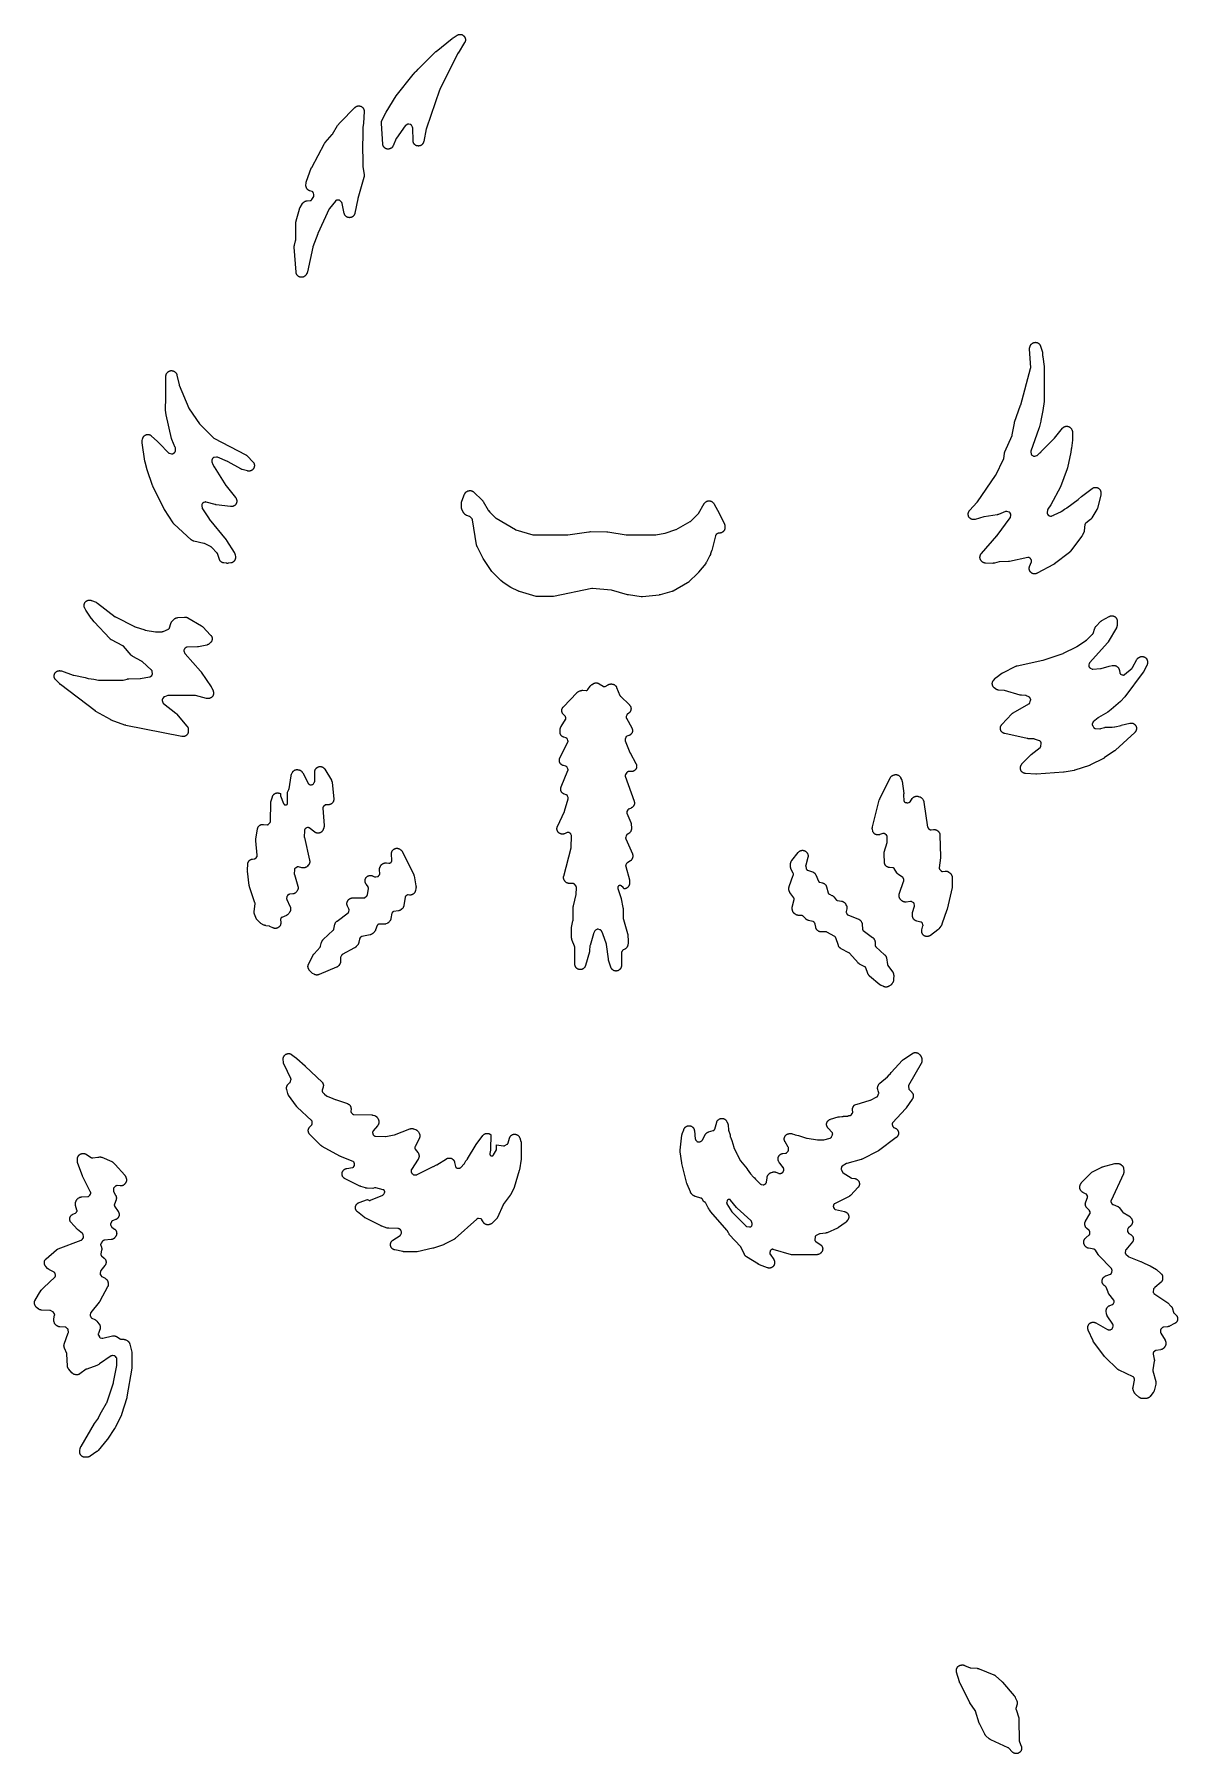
# Model space of a CAD drawing. Header units: millimetres. Extents: x 14 to 181, y 40 to 292.
import ezdxf

# ---------------------------------------------------------------- set-up
doc = ezdxf.new("R2010")
doc.units = ezdxf.units.MM
doc.layers.add('CUT', color=7, linetype='CONTINUOUS')

msp = doc.modelspace()

# ---------------------------------------------------------------- linework, layer by layer
at = {"layer": 'CUT'}
for points in [[(64.9095, 275.2933), (64.8787, 275.3255), (64.8569, 275.3507), (64.8294, 275.3858), (64.8102, 275.4131), (64.7863, 275.4507), (64.7699, 275.4798), (64.7499, 275.5196), (64.7364, 275.5502), (64.7204, 275.5918), (64.71, 275.6235), (64.6982, 275.6665), (64.691, 275.6991), (64.6835, 275.743), (64.6782, 275.7873), (64.6761, 275.8094), (64.4665, 278.8316), (64.4655, 278.8552), (64.4647, 278.9026), (64.4664, 278.95), (64.4695, 278.9854), (64.4762, 279.0323), (64.4831, 279.0671), (64.4947, 279.1131), (64.5051, 279.147), (64.5215, 279.1915), (64.5402, 279.235), (64.5501, 279.2566), (65.1448, 280.4636), (66.6536, 282.8572), (69.1236, 286.0135), (69.1408, 286.0342), (69.1548, 286.0501), (69.4331, 286.3312), (69.5764, 286.4759), (69.5943, 286.494), (69.8602, 286.7626), (72.394, 289.3037), (72.4121, 289.321), (72.4537, 289.3583), (72.4784, 289.3794), (74.867, 291.2936), (74.8855, 291.3077), (74.9162, 291.3297), (74.9785, 291.3719), (75.5729, 291.7548), (75.5915, 291.7661), (75.6291, 291.7878), (75.6676, 291.8077), (75.6972, 291.8212), (75.7376, 291.8372), (75.7683, 291.8478), (75.81, 291.8599), (75.8417, 291.8675), (75.8843, 291.8755), (75.9166, 291.88), (75.9598, 291.8839), (75.9923, 291.8852), (76.0357, 291.8849), (76.0682, 291.8831), (76.1114, 291.8786), (76.1435, 291.8737), (76.1861, 291.8651), (76.2176, 291.8571), (76.2591, 291.8444), (76.2897, 291.8334), (76.3298, 291.8168), (76.3593, 291.8029), (76.3976, 291.7825), (76.4255, 291.7658), (76.4617, 291.7418), (76.4879, 291.7225), (76.5216, 291.6951), (76.5458, 291.6734), (76.5767, 291.6429), (76.5987, 291.6189), (76.6265, 291.5856), (76.6461, 291.5596), (76.6705, 291.5237), (76.6875, 291.496), (76.7084, 291.458), (76.7227, 291.4287), (76.7398, 291.3888), (76.7512, 291.3583), (76.7644, 291.317), (76.7727, 291.2856), (76.7819, 291.2431), (76.7872, 291.211), (76.7922, 291.1679), (76.7944, 291.1354), (76.7953, 291.092), (76.7943, 291.0595), (76.791, 291.0162), (76.7869, 290.984), (76.7794, 290.9412), (76.7722, 290.9095), (76.7606, 290.8676), (76.7504, 290.8367), (76.7348, 290.7962), (76.7217, 290.7665), (76.7023, 290.7276), (76.6811, 290.6898), (76.67, 290.6711), (75.7166, 289.1505), (75.7092, 289.138), (75.6995, 289.1206), (75.6926, 289.1078), (73.0348, 283.7848), (73.0267, 283.7672), (73.0164, 283.7428), (73.0095, 283.7248), (71.0643, 278.1247), (71.0582, 278.105), (71.0508, 278.0779), (71.0461, 278.0579), (70.6674, 276.1629), (70.6626, 276.1415), (70.6519, 276.0991), (70.6392, 276.0571), (70.6282, 276.0262), (70.6114, 275.9857), (70.5974, 275.9561), (70.5768, 275.9174), (70.56, 275.8892), (70.5357, 275.8527), (70.5163, 275.8263), (70.4886, 275.7924), (70.4666, 275.768), (70.4357, 275.7369), (70.4115, 275.7148), (70.3778, 275.6868), (70.3515, 275.6671), (70.3152, 275.6426), (70.2871, 275.6256), (70.2486, 275.6047), (70.2191, 275.5905), (70.1787, 275.5734), (70.1479, 275.5622), (70.106, 275.5491), (70.0743, 275.5409), (70.0314, 275.532), (69.999, 275.5269), (69.9554, 275.5222), (69.9226, 275.5203), (69.8788, 275.5199), (69.846, 275.5211), (69.8024, 275.525), (69.7699, 275.5294), (69.7268, 275.5375), (69.6949, 275.5451), (69.6528, 275.5573), (69.6218, 275.568), (69.5811, 275.5842), (69.5512, 275.5979), (69.5123, 275.618), (69.4839, 275.6345), (69.4472, 275.6583), (69.4205, 275.6774), (69.3862, 275.7047), (69.3616, 275.7264), (69.3301, 275.7569), (69.3077, 275.7808), (69.2793, 275.8142), (69.2593, 275.8402), (69.2344, 275.8762), (69.217, 275.9041), (69.1956, 275.9423), (69.1811, 275.9717), (69.1635, 276.0119), (69.1519, 276.0426), (69.1383, 276.0842), (69.1297, 276.1159), (69.1203, 276.1587), (69.1148, 276.191), (69.1096, 276.2345), (69.1065, 276.2782), (69.1055, 276.3001), (69.0647, 278.1535), (69.0624, 278.1844), (69.057, 278.2149), (69.0484, 278.2447), (69.0368, 278.2734), (69.0223, 278.3008), (68.8719, 278.5524), (68.8563, 278.5759), (68.8385, 278.5979), (68.8188, 278.618), (68.7973, 278.6363), (68.7741, 278.6524), (68.7495, 278.6663), (68.7237, 278.6778), (68.697, 278.6868), (68.6695, 278.6933), (68.4832, 278.7281), (68.4546, 278.7321), (68.4258, 278.7332), (68.397, 278.7316), (68.3684, 278.7272), (68.3404, 278.7201), (68.3133, 278.7104), (68.2872, 278.6981), (68.2624, 278.6833), (68.0385, 278.5349), (68.0167, 278.519), (67.9964, 278.5011), (67.9778, 278.4815), (67.961, 278.4603), (66.6627, 276.6601), (66.6443, 276.6312), (66.6294, 276.6005), (66.1932, 275.5589), (66.1841, 275.5386), (66.1649, 275.4984), (66.1437, 275.4592), (66.1264, 275.4307), (66.1014, 275.3937), (66.0813, 275.367), (66.0528, 275.3328), (66.0302, 275.3082), (65.9985, 275.2769), (65.9736, 275.2547), (65.9389, 275.2267), (65.9119, 275.2071), (65.8746, 275.1827), (65.8458, 275.1658), (65.8063, 275.1452), (65.7759, 275.1312), (65.7346, 275.1146), (65.703, 275.1038), (65.6602, 275.0914), (65.6277, 275.0837), (65.5839, 275.0755), (65.5508, 275.0711), (65.5064, 275.0673), (65.473, 275.0662), (65.4284, 275.0669), (65.3951, 275.069), (65.3509, 275.0741), (65.3179, 275.0795), (65.2743, 275.089), (65.2421, 275.0976), (65.1997, 275.1113), (65.1685, 275.1231), (65.1276, 275.141), (65.0977, 275.1558), (65.0588, 275.1776), (65.0305, 275.1953), (64.994, 275.2208), (64.9676, 275.2413), (64.9338, 275.2703)], [(53.2306, 267.3816), (53.2491, 267.3916), (53.2866, 267.4108), (53.325, 267.4281), (53.3543, 267.4398), (53.3941, 267.4535), (53.4244, 267.4624), (53.4653, 267.4723), (53.4962, 267.4784), (53.5379, 267.4844), (53.5798, 267.4885), (53.6008, 267.4901), (54.0138, 267.5112), (54.0433, 267.5142), (54.0723, 267.5201), (54.1006, 267.5287), (54.1279, 267.5402), (54.1539, 267.5542), (54.1784, 267.5708), (54.2012, 267.5897), (54.222, 267.6107), (54.2406, 267.6337), (54.2569, 267.6584), (54.5359, 268.1315), (54.5499, 268.1581), (54.5611, 268.1861), (54.5695, 268.215), (54.5749, 268.2446), (54.5774, 268.2746), (54.5768, 268.3047), (54.5732, 268.3346), (54.5666, 268.364), (54.491, 268.6368), (54.4819, 268.6644), (54.4701, 268.691), (54.4559, 268.7163), (54.4393, 268.7401), (54.4204, 268.7622), (54.3995, 268.7824), (54.3768, 268.8004), (54.3524, 268.8162), (54.3266, 268.8295), (54.2996, 268.8403), (53.9536, 268.9595), (53.9319, 268.9676), (53.8888, 268.985), (53.8467, 269.0046), (53.8159, 269.0208), (53.7761, 269.0446), (53.7472, 269.064), (53.71, 269.0918), (53.6832, 269.114), (53.649, 269.1455), (53.6247, 269.1704), (53.594, 269.2052), (53.5724, 269.2325), (53.5454, 269.2703), (53.5267, 269.2996), (53.5038, 269.34), (53.483, 269.3815), (53.4731, 269.4025), (53.4705, 269.4086), (53.4626, 269.4279), (53.4476, 269.4667), (53.4345, 269.5062), (53.4261, 269.5362), (53.4167, 269.5767), (53.4111, 269.6074), (53.4055, 269.6486), (53.4027, 269.6796), (53.4009, 269.7212), (53.4011, 269.7628), (53.4016, 269.7836), (53.4168, 270.0886), (53.4185, 270.1117), (53.4232, 270.1578), (53.4303, 270.2036), (53.4373, 270.2376), (53.449, 270.2825), (53.463, 270.3266), (53.4706, 270.3485), (54.1871, 272.2587), (54.1986, 272.2865), (54.2296, 272.355), (54.243, 272.382), (56.1246, 275.8875), (56.1375, 275.9101), (56.1647, 275.9544), (56.1945, 275.9971), (56.2267, 276.038), (56.2433, 276.058), (57.253, 277.1995), (57.2701, 277.2208), (57.2852, 277.2435), (58.0518, 278.5166), (58.4089, 278.9593), (60.586, 281.1602), (60.6016, 281.1753), (60.6336, 281.2046), (60.667, 281.2324), (60.6929, 281.252), (60.7288, 281.2764), (60.7565, 281.2934), (60.7946, 281.3142), (60.8238, 281.3285), (60.8637, 281.3456), (60.8942, 281.3569), (60.9355, 281.3701), (60.9669, 281.3785), (61.0094, 281.3876), (61.0414, 281.3929), (61.0846, 281.3979), (61.117, 281.4), (61.1604, 281.4009), (61.1929, 281.3999), (61.2362, 281.3965), (61.2684, 281.3925), (61.3112, 281.3849), (61.3429, 281.3778), (61.3847, 281.3662), (61.4156, 281.356), (61.4561, 281.3404), (61.4858, 281.3273), (61.5246, 281.3079), (61.553, 281.2919), (61.5897, 281.2689), (61.6164, 281.2503), (61.6508, 281.2238), (61.6756, 281.2027), (61.7072, 281.1731), (61.7298, 281.1497), (61.7585, 281.1171), (61.7788, 281.0917), (61.8041, 281.0565), (61.8219, 281.0292), (61.8437, 280.9917), (61.8587, 280.9629), (61.8769, 280.9235), (61.8891, 280.8933), (61.9033, 280.8523), (61.9125, 280.8212), (61.9228, 280.779), (61.929, 280.7471), (61.9351, 280.7041), (61.9382, 280.6717), (61.9401, 280.6284), (61.94, 280.585), (61.9394, 280.5633), (61.8532, 278.8676), (61.7436, 278.2557), (61.7402, 278.2308), (61.7389, 278.2056), (61.725, 276.6975), (61.7201, 276.3529), (61.7211, 276.3229), (61.7215, 276.3204), (61.721, 276.269), (61.7162, 276.1743), (61.7159, 276.1659), (61.7156, 276.1543), (61.7155, 276.1459), (61.7346, 272.5739), (61.7355, 272.5524), (61.7378, 272.5231), (61.7402, 272.5017), (61.9243, 271.2714), (61.9273, 271.2476), (61.9318, 271.1997), (61.9338, 271.1516), (61.9334, 271.1156), (61.9302, 271.0676), (61.926, 271.0318), (61.9177, 270.9844), (61.9069, 270.9375), (61.9009, 270.9142), (61.0077, 267.8006), (61.0046, 267.7893), (61.0008, 267.7737), (60.9983, 267.7623), (60.5677, 265.6534), (60.5628, 265.6321), (60.5519, 265.5896), (60.539, 265.5477), (60.5278, 265.5168), (60.5109, 265.4764), (60.4968, 265.4468), (60.476, 265.4082), (60.459, 265.38), (60.4346, 265.3436), (60.415, 265.3173), (60.3871, 265.2834), (60.365, 265.2591), (60.334, 265.2282), (60.3096, 265.2061), (60.2757, 265.1783), (60.2494, 265.1588), (60.2129, 265.1344), (60.1848, 265.1175), (60.1461, 265.0968), (60.1165, 265.0827), (60.076, 265.0658), (60.0451, 265.0547), (60.0032, 265.0418), (59.9714, 265.0338), (59.9284, 265.0251), (59.8959, 265.0201), (59.8523, 265.0157), (59.8195, 265.0139), (59.7757, 265.0137), (59.7429, 265.0152), (59.6992, 265.0192), (59.6667, 265.0239), (59.6236, 265.0321), (59.5917, 265.0399), (59.5497, 265.0524), (59.5187, 265.0632), (59.4781, 265.0797), (59.4483, 265.0935), (59.4094, 265.1138), (59.3811, 265.1305), (59.3445, 265.1545), (59.3179, 265.1738), (59.2838, 265.2013), (59.2592, 265.2231), (59.2279, 265.2538), (59.2056, 265.2779), (59.1774, 265.3115), (59.1575, 265.3377), (59.1328, 265.3738), (59.1155, 265.4018), (59.0944, 265.4402), (59.08, 265.4697), (59.0627, 265.51), (59.0512, 265.5407), (59.0379, 265.5825), (59.0266, 265.6249), (59.0215, 265.6462), (58.7094, 267.1049), (58.7017, 267.1339), (58.6911, 267.1619), (58.6778, 267.1887), (58.6619, 267.2141), (58.6436, 267.2377), (58.4382, 267.4766), (58.4174, 267.4985), (58.3945, 267.5182), (58.3697, 267.5354), (58.3433, 267.5501), (58.3155, 267.5621), (58.2867, 267.5712), (58.2572, 267.5774), (58.2271, 267.5806), (58.1969, 267.5807), (57.9341, 267.5685), (57.9057, 267.5659), (57.8776, 267.5605), (57.8501, 267.5525), (57.8236, 267.5419), (57.7982, 267.5288), (57.7741, 267.5134), (57.7516, 267.4957), (57.7309, 267.476), (57.7122, 267.4544), (56.8598, 266.371), (56.84, 266.3426), (56.8236, 266.3121), (55.1438, 262.704), (55.139, 262.6932), (55.1328, 262.6783), (55.1285, 262.6673), (54.4007, 260.7172), (54.3937, 260.6962), (54.3883, 260.6748), (53.6195, 257.0627), (53.6148, 257.0428), (53.6046, 257.0034), (53.5925, 256.9646), (53.5822, 256.9359), (53.5667, 256.8982), (53.5538, 256.8706), (53.5349, 256.8345), (53.5145, 256.7993), (53.5039, 256.7819), (53.411, 256.6376), (53.3984, 256.619), (53.3722, 256.5825), (53.3443, 256.5474), (53.3221, 256.5221), (53.2907, 256.4899), (53.2661, 256.467), (53.2318, 256.4381), (53.205, 256.4177), (53.1679, 256.3924), (53.1392, 256.3748), (53.0998, 256.3533), (53.0695, 256.3387), (53.0282, 256.3212), (52.9966, 256.3097), (52.9537, 256.2964), (52.9211, 256.2881), (52.8771, 256.2791), (52.8438, 256.2741), (52.7991, 256.2696), (52.7656, 256.2679), (52.7206, 256.2679), (52.6871, 256.2695), (52.6424, 256.274), (52.6091, 256.279), (52.5651, 256.2879), (52.5325, 256.2962), (52.4896, 256.3094), (52.458, 256.3209), (52.4166, 256.3383), (52.3863, 256.3529), (52.3469, 256.3744), (52.3182, 256.3919), (52.2811, 256.4172), (52.2543, 256.4376), (52.2199, 256.4664), (52.1952, 256.4893), (52.1639, 256.5215), (52.1416, 256.5467), (52.1136, 256.5818), (52.094, 256.6091), (52.0697, 256.6469), (52.0529, 256.676), (52.0324, 256.716), (52.0186, 256.7466), (52.0022, 256.7885), (51.9916, 256.8204), (51.9794, 256.8636), (51.972, 256.8964), (51.9642, 256.9406), (51.9587, 256.9852), (51.9565, 257.0075), (51.6847, 260.6898), (51.6835, 260.7148), (51.6826, 260.7649), (51.6845, 260.815), (51.688, 260.8524), (51.6955, 260.9019), (51.7057, 260.951), (51.7115, 260.9754), (51.8885, 261.6387), (51.8938, 261.6628), (51.8972, 261.6872), (51.8986, 261.7118), (51.9352, 264.3144), (51.9358, 264.3333), (51.9379, 264.3708), (51.9416, 264.4083), (51.9456, 264.4363), (51.9523, 264.4733), (51.9607, 264.51), (51.9652, 264.5283), (52.437, 266.265), (52.4432, 266.2858), (52.4566, 266.3271), (52.472, 266.3677), (52.4849, 266.3975), (52.5041, 266.4364), (52.5252, 266.4744), (52.5361, 266.4931), (52.8967, 267.0749), (52.9089, 267.0936), (52.9343, 267.1304), (52.9615, 267.1658), (52.9831, 267.1914), (53.0137, 267.224), (53.0378, 267.2472), (53.0715, 267.2766), (53.0977, 267.2973), (53.1341, 267.3233), (53.1718, 267.3473), (53.1909, 267.3589)], [(154.5336, 227.2196), (154.5485, 227.2449), (154.5587, 227.2637), (155.716, 229.5865), (155.7267, 229.6104), (155.7352, 229.6352), (155.7415, 229.6607), (155.7456, 229.6866), (155.832, 230.4496), (155.8352, 230.4726), (155.8427, 230.5183), (155.8527, 230.5636), (155.8618, 230.5971), (155.8764, 230.6412), (155.8931, 230.6844), (155.9021, 230.7058), (156.9727, 233.0905), (156.982, 233.1136), (156.9893, 233.1374), (156.9946, 233.1617), (157.2987, 234.9006), (157.3023, 234.9189), (157.3102, 234.9553), (157.3196, 234.9913), (157.3306, 235.027), (157.3364, 235.0447), (158.2077, 237.5166), (158.2112, 237.5271), (158.2157, 237.5414), (158.2188, 237.552), (159.6771, 242.9105), (159.6839, 242.942), (159.6872, 242.974), (159.6872, 243.0062), (159.5309, 245.7743), (159.5302, 245.7985), (159.53, 245.8469), (159.5325, 245.8953), (159.5363, 245.9313), (159.544, 245.9791), (159.5516, 246.0145), (159.5644, 246.0612), (159.5758, 246.0956), (159.5935, 246.1407), (159.6136, 246.1847), (159.6242, 246.2065), (159.6755, 246.3046), (159.6862, 246.3238), (159.7084, 246.3617), (159.7324, 246.3985), (159.7518, 246.4251), (159.7793, 246.4593), (159.8011, 246.4839), (159.8319, 246.5153), (159.856, 246.5376), (159.8896, 246.5659), (159.9158, 246.5858), (159.952, 246.6106), (159.9801, 246.6278), (160.0185, 246.649), (160.0481, 246.6635), (160.0885, 246.6808), (160.1193, 246.6923), (160.1611, 246.7056), (160.1929, 246.714), (160.2359, 246.7232), (160.2684, 246.7284), (160.312, 246.7334), (160.3448, 246.7355), (160.3887, 246.7361), (160.4216, 246.735), (160.4654, 246.7314), (160.498, 246.7271), (160.5412, 246.7192), (160.5732, 246.7117), (160.6155, 246.6996), (160.6466, 246.6891), (160.6875, 246.673), (160.7174, 246.6594), (160.7565, 246.6394), (160.785, 246.623), (160.822, 246.5993), (160.8488, 246.5801), (160.8832, 246.5529), (160.908, 246.5313), (160.9397, 246.5008), (160.9622, 246.4769), (160.9907, 246.4435), (161.0109, 246.4175), (161.036, 246.3815), (161.0535, 246.3536), (161.075, 246.3153), (161.0897, 246.2859), (161.1073, 246.2457), (161.123, 246.2047), (161.1303, 246.1839), (161.379, 245.4241), (161.3856, 245.4019), (161.3978, 245.3572), (161.4076, 245.3119), (161.4141, 245.2719), (161.4369, 244.7796), (161.4396, 244.7511), (161.445, 244.7229), (161.4531, 244.6954), (161.4909, 244.5863), (161.6438, 243.2044), (161.6498, 238.1278), (161.6485, 238.1082), (161.6457, 238.0794), (161.469, 236.7246), (161.1794, 235.2873), (161.1597, 235.1896), (161.1584, 235.1833), (161.1583, 235.1829), (160.9085, 234.1778), (160.9028, 234.157), (160.8873, 234.1054), (160.8807, 234.085), (159.7167, 230.7878), (159.7083, 230.7597), (159.7027, 230.731), (159.6999, 230.7018), (159.7, 230.6725), (159.7029, 230.6434), (159.7394, 230.4006), (159.7448, 230.3731), (159.7529, 230.3461), (159.7634, 230.32), (159.7763, 230.2951), (159.7915, 230.2714), (159.8089, 230.2493), (159.8282, 230.2289), (159.8494, 230.2103), (159.8722, 230.1939), (160.0537, 230.0755), (160.0792, 230.0606), (160.1061, 230.0483), (160.134, 230.0387), (160.1627, 230.0318), (160.192, 230.0279), (160.2215, 230.0268), (160.251, 230.0286), (160.2801, 230.0334), (160.3087, 230.0409), (160.5809, 230.1276), (160.6079, 230.1377), (160.6338, 230.1503), (160.6583, 230.1653), (160.6813, 230.1825), (160.7026, 230.2019), (161.0289, 230.53), (161.0297, 230.5306), (161.0548, 230.5534), (161.2029, 230.7034), (161.2239, 230.7227), (161.7586, 231.2637), (163.1582, 232.671), (163.1689, 232.6823), (163.1831, 232.6982), (163.1932, 232.71), (164.3446, 234.137), (164.3588, 234.1539), (164.3882, 234.1868), (164.4191, 234.2182), (164.4434, 234.2406), (164.4773, 234.2689), (164.5037, 234.2888), (164.5401, 234.3137), (164.5683, 234.3309), (164.6071, 234.352), (164.6368, 234.3664), (164.6774, 234.3837), (164.7085, 234.3951), (164.7506, 234.4082), (164.7826, 234.4166), (164.8257, 234.4255), (164.8584, 234.4307), (164.9023, 234.4354), (164.9353, 234.4373), (164.9794, 234.4377), (165.0124, 234.4364), (165.0564, 234.4325), (165.0891, 234.4279), (165.1324, 234.4197), (165.1646, 234.412), (165.2069, 234.3995), (165.2381, 234.3887), (165.2791, 234.3722), (165.3091, 234.3583), (165.3482, 234.3379), (165.3767, 234.3212), (165.4136, 234.297), (165.4403, 234.2776), (165.4747, 234.2499), (165.4994, 234.2279), (165.5309, 234.197), (165.5533, 234.1728), (165.5816, 234.1389), (165.6016, 234.1126), (165.6264, 234.0761), (165.6495, 234.0385), (165.6605, 234.0194), (165.723, 233.9053), (165.7335, 233.8849), (165.7534, 233.8436), (165.7712, 233.8013), (165.7829, 233.7691), (165.7963, 233.7252), (165.8047, 233.6919), (165.8135, 233.6469), (165.8185, 233.6129), (165.8227, 233.5673), (165.8246, 233.5215), (165.825, 233.4985), (165.8147, 232.3823), (165.6517, 231.2239), (165.65, 231.2117), (165.6295, 231.0659), (165.5714, 230.6531), (165.0767, 228.3208), (165.0691, 228.2901), (165.0474, 228.2144), (165.0376, 228.1844), (164.0701, 225.5282), (162.6656, 222.9233), (162.2206, 222.2922), (162.2053, 222.2682), (162.1924, 222.243), (162.182, 222.2166), (162.174, 222.1894), (162.1687, 222.1615), (162.1108, 221.7539), (162.108, 221.7229), (162.1085, 221.6918), (162.1121, 221.6609), (162.119, 221.6306), (162.1289, 221.6011), (162.1418, 221.5728), (162.1576, 221.5461), (162.1761, 221.521), (162.2669, 221.4108), (162.2864, 221.3892), (162.308, 221.3697), (162.3313, 221.3523), (162.3563, 221.3373), (162.3825, 221.3247), (162.4099, 221.3148), (162.4381, 221.3075), (162.614, 221.2714), (162.641, 221.2671), (162.6684, 221.2653), (162.6958, 221.266), (162.7231, 221.2692), (162.7499, 221.2749), (162.7761, 221.283), (162.8015, 221.2935), (162.947, 221.3615), (162.9539, 221.3628), (162.9808, 221.3702), (163.0069, 221.38), (163.0319, 221.3923), (163.1431, 221.4532), (164.1948, 221.9451), (164.2218, 221.9594), (164.2471, 221.9763), (164.662, 222.2858), (164.9277, 222.4315), (164.9446, 222.4415), (164.9672, 222.4559), (164.9834, 222.4669), (166.6517, 223.6883), (166.6649, 223.6986), (166.6826, 223.7131), (166.6952, 223.7241), (167.1471, 224.1396), (168.7141, 225.3085), (168.7318, 225.321), (168.7677, 225.3452), (168.8048, 225.3677), (168.8333, 225.3831), (168.8724, 225.4019), (168.9023, 225.4145), (168.943, 225.4295), (168.9739, 225.4392), (169.0159, 225.4501), (169.0476, 225.4568), (169.0904, 225.4637), (169.1227, 225.4673), (169.1659, 225.47), (169.1984, 225.4705), (169.2417, 225.469), (169.2741, 225.4664), (169.317, 225.4607), (169.349, 225.455), (169.3912, 225.4453), (169.4225, 225.4365), (169.4636, 225.4227), (169.4938, 225.411), (169.5334, 225.3933), (169.5624, 225.3787), (169.6001, 225.3574), (169.6275, 225.34), (169.663, 225.3152), (169.6887, 225.2953), (169.7216, 225.2671), (169.7452, 225.2448), (169.7752, 225.2136), (169.7966, 225.1891), (169.8235, 225.1552), (169.8424, 225.1288), (169.866, 225.0924), (169.8822, 225.0643), (169.9021, 225.0258), (169.9157, 224.9963), (169.9318, 224.9561), (169.9424, 224.9254), (169.9546, 224.8838), (169.9622, 224.8523), (169.9703, 224.8097), (169.9763, 224.7668), (169.9788, 224.7453), (169.9905, 224.6183), (169.9922, 224.5928), (169.994, 224.5416), (169.9928, 224.4903), (169.9898, 224.4521), (169.9829, 224.4013), (169.973, 224.351), (169.9674, 224.326), (169.4851, 222.4368), (169.4793, 222.4159), (169.4665, 222.3746), (169.4519, 222.3338), (169.4394, 222.3039), (169.4209, 222.2648), (169.4005, 222.2266), (169.3898, 222.2078), (168.6652, 220.9953), (168.6543, 220.9779), (168.6316, 220.9437), (168.6075, 220.9106), (168.5883, 220.8866), (168.5612, 220.8558), (168.5398, 220.8337), (168.5101, 220.8054), (168.4791, 220.7786), (168.4632, 220.7656), (167.754, 220.2068), (167.7319, 220.1876), (167.7118, 220.1663), (167.6938, 220.1431), (167.6782, 220.1183), (167.6651, 220.092), (167.6546, 220.0647), (167.6468, 220.0364), (167.6419, 220.0075), (167.5298, 219.0881), (167.5263, 219.0645), (167.518, 219.0176), (167.5073, 218.9712), (167.4974, 218.9369), (167.4818, 218.8918), (167.4639, 218.8477), (167.4543, 218.8259), (167.2853, 218.4661), (167.2749, 218.4455), (167.2532, 218.4048), (167.2295, 218.3653), (167.2037, 218.3271), (167.1903, 218.3083), (165.5402, 216.1113), (165.5277, 216.0954), (165.502, 216.0642), (165.4749, 216.0342), (165.4536, 216.0127), (165.4239, 215.9852), (165.3931, 215.9591), (165.3774, 215.9464), (163.1738, 214.247), (163.1586, 214.2358), (163.1278, 214.214), (163.096, 214.1936), (163.0635, 214.1745), (163.047, 214.1652), (160.6372, 212.883), (160.6177, 212.8732), (160.5784, 212.8547), (160.5381, 212.8381), (160.5074, 212.8271), (160.4658, 212.8144), (160.4342, 212.8064), (160.3915, 212.7978), (160.3593, 212.7929), (160.316, 212.7885), (160.2834, 212.7868), (160.2399, 212.7865), (160.2073, 212.788), (160.164, 212.7919), (160.1317, 212.7965), (160.089, 212.8046), (160.0573, 212.8123), (160.0155, 212.8245), (159.9847, 212.8352), (159.9443, 212.8514), (159.9147, 212.865), (159.876, 212.8851), (159.8479, 212.9015), (159.8114, 212.9252), (159.7849, 212.9442), (159.7508, 212.9713), (159.7263, 212.9928), (159.6951, 213.0231), (159.6728, 213.0469), (159.6446, 213.08), (159.6247, 213.1059), (159.5998, 213.1416), (159.5825, 213.1692), (159.5612, 213.2072), (159.5466, 213.2363), (159.5291, 213.2762), (159.5174, 213.3066), (159.5038, 213.348), (159.4951, 213.3794), (159.4856, 213.4219), (159.48, 213.454), (159.4746, 213.4972), (159.4721, 213.5297), (159.4709, 213.5732), (159.4716, 213.6058), (159.4746, 213.6492), (159.4784, 213.6816), (159.4856, 213.7245), (159.4925, 213.7564), (159.5038, 213.7984), (159.5172, 213.8398), (159.5243, 213.8604), (159.7841, 214.5516), (159.7928, 214.5783), (159.7989, 214.6057), (159.8024, 214.6336), (159.8033, 214.6617), (159.8015, 214.6897), (159.7972, 214.7175), (159.7902, 214.7447), (159.7388, 214.9133), (159.7289, 214.9406), (159.7165, 214.9669), (159.7016, 214.9918), (159.6844, 215.0152), (159.6649, 215.0368), (159.6435, 215.0565), (159.6202, 215.0739), (159.4991, 215.1561), (159.4731, 215.1719), (159.4457, 215.1849), (159.4171, 215.1951), (159.3877, 215.2024), (159.3576, 215.2066), (159.3273, 215.2078), (159.297, 215.206), (159.2671, 215.201), (156.5896, 214.6202), (156.5695, 214.6163), (156.5292, 214.6095), (156.4886, 214.6045), (156.4479, 214.6013), (156.4274, 214.6002), (155.1168, 214.5585), (155.0816, 214.5553), (155.047, 214.548), (154.3781, 214.3645), (154.3562, 214.3591), (154.3123, 214.3494), (154.2679, 214.3419), (154.2344, 214.338), (154.1895, 214.3349), (154.1446, 214.3341), (154.1221, 214.3343), (153.0777, 214.3683), (153.0545, 214.3697), (153.0081, 214.3736), (152.962, 214.3799), (152.9277, 214.3865), (152.8824, 214.3975), (152.849, 214.4075), (152.8052, 214.4232), (152.773, 214.4366), (152.731, 214.4568), (152.7003, 214.4734), (152.6606, 214.4978), (152.6319, 214.5176), (152.5949, 214.5459), (152.5595, 214.5761), (152.5422, 214.5916), (152.5058, 214.626), (152.4896, 214.6422), (152.4579, 214.6753), (152.428, 214.7101), (152.4069, 214.7372), (152.3807, 214.7748), (152.3625, 214.8039), (152.3402, 214.844), (152.3251, 214.8748), (152.307, 214.9169), (152.2951, 214.9491), (152.2814, 214.9928), (152.2728, 215.0261), (152.2636, 215.071), (152.2584, 215.1049), (152.2539, 215.1506), (152.2522, 215.1849), (152.2523, 215.2307), (152.2541, 215.265), (152.2589, 215.3106), (152.266, 215.3558), (152.2701, 215.3784), (152.273, 215.3922), (152.2783, 215.4147), (152.29, 215.4593), (152.3041, 215.5033), (152.3162, 215.5357), (152.3347, 215.578), (152.3501, 215.609), (152.3728, 215.6492), (152.3914, 215.6784), (152.4181, 215.716), (152.4467, 215.7523), (152.4614, 215.77), (154.7412, 218.3726), (154.7494, 218.3825), (154.7605, 218.3962), (154.7683, 218.4064), (156.6873, 221.0182), (156.7038, 221.043), (156.7176, 221.0694), (156.7288, 221.097), (156.7372, 221.1255), (156.7915, 221.3505), (156.797, 221.38), (156.7996, 221.4098), (156.7992, 221.4398), (156.7958, 221.4696), (156.7895, 221.4989), (156.7803, 221.5274), (156.7682, 221.5549), (156.7027, 221.6861), (156.6889, 221.7108), (156.6728, 221.7341), (156.6545, 221.7557), (156.6344, 221.7756), (156.6124, 221.7935), (156.5888, 221.8092), (156.5639, 221.8226), (156.5378, 221.8336), (156.5108, 221.8421), (156.193, 221.9259), (156.1624, 221.9323), (156.1312, 221.9355), (156.0999, 221.9354), (156.0687, 221.932), (156.0381, 221.9254), (156.0083, 221.9156), (154.9721, 221.5148), (154.949, 221.5066), (154.9026, 221.4915), (154.8553, 221.4789), (154.8075, 221.4689), (154.7834, 221.4645), (152.8628, 221.1711), (152.8421, 221.1671), (152.8139, 221.1608), (152.7934, 221.1554), (151.5567, 220.783), (151.5358, 220.7773), (151.4937, 220.7668), (151.4512, 220.7584), (151.419, 220.7536), (151.3759, 220.7493), (151.3435, 220.7476), (151.3001, 220.7475), (151.2677, 220.7489), (151.2245, 220.753), (151.1877, 220.7582), (151.1443, 220.7666), (151.1064, 220.7758), (151.0632, 220.7887), (151.0314, 220.8), (150.9897, 220.8171), (150.9592, 220.8315), (150.9194, 220.8527), (150.8905, 220.87), (150.853, 220.8951), (150.826, 220.9153), (150.7912, 220.944), (150.7663, 220.9668), (150.7346, 220.9988), (150.7121, 221.0239), (150.6838, 221.059), (150.6639, 221.0863), (150.6393, 221.124), (150.6222, 221.1531), (150.6014, 221.1931), (150.5874, 221.2237), (150.5707, 221.2656), (150.5598, 221.2975), (150.5474, 221.3408), (150.5397, 221.3737), (150.5317, 221.4181), (150.5273, 221.4515), (150.5238, 221.4964), (150.5228, 221.5302), (150.5238, 221.5752), (150.5262, 221.6089), (150.5317, 221.6536), (150.5374, 221.6869), (150.5473, 221.7308), (150.5564, 221.7633), (150.5707, 221.8061), (150.5829, 221.8375), (150.6014, 221.8786), (150.6167, 221.9087), (150.6392, 221.9477), (150.6575, 221.9761), (150.6838, 222.0127), (150.7118, 222.0479), (150.7263, 222.0652), (151.8348, 223.3221), (151.846, 223.3356), (151.8609, 223.3547), (151.8714, 223.3689), (154.522, 227.2016)], [(34.2551, 231.2142), (34.2536, 231.2436), (34.2492, 231.2727), (34.242, 231.3012), (34.2321, 231.3289), (33.7434, 232.5029), (33.7006, 232.6214), (32.9197, 236.1123), (32.8242, 236.8102), (32.8209, 236.8427), (32.8209, 236.8428), (32.8194, 236.9032), (32.8293, 238.5963), (32.8571, 241.7444), (32.8579, 241.7673), (32.8606, 241.8129), (32.8657, 241.8583), (32.8712, 241.8921), (32.8808, 241.9368), (32.8897, 241.9699), (32.9038, 242.0134), (32.916, 242.0454), (32.9345, 242.0872), (32.9498, 242.1178), (32.9724, 242.1575), (32.997, 242.1961), (33.0098, 242.215), (33.0359, 242.2516), (33.0491, 242.2693), (33.0765, 242.304), (33.1055, 242.3373), (33.1285, 242.3611), (33.1606, 242.3914), (33.1858, 242.4129), (33.2208, 242.4399), (33.248, 242.4588), (33.2854, 242.4823), (33.3143, 242.4984), (33.3539, 242.5181), (33.3842, 242.5313), (33.4256, 242.547), (33.4571, 242.5572), (33.4997, 242.5687), (33.5321, 242.5758), (33.5756, 242.5831), (33.6085, 242.587), (33.6526, 242.5899), (33.6857, 242.5906), (33.7299, 242.5892), (33.7629, 242.5866), (33.8067, 242.5809), (33.8393, 242.575), (33.8823, 242.5651), (33.9142, 242.5561), (33.9561, 242.5419), (33.9869, 242.5298), (34.0272, 242.5117), (34.0566, 242.4966), (34.0949, 242.4746), (34.1228, 242.4567), (34.1587, 242.431), (34.1847, 242.4105), (34.218, 242.3814), (34.2498, 242.3507), (34.2653, 242.335), (34.2756, 242.324), (34.2892, 242.3089), (34.3157, 242.278), (34.3408, 242.2459), (34.3585, 242.221), (34.3806, 242.1868), (34.3959, 242.1604), (34.4148, 242.1244), (34.4278, 242.0967), (34.4433, 242.0591), (34.4537, 242.0304), (34.4658, 241.9915), (34.4761, 241.9521), (34.4808, 241.9323), (34.7866, 240.5039), (34.7938, 240.4765), (34.8036, 240.4499), (36.2372, 237.0603), (36.2504, 237.033), (36.2663, 237.0072), (37.808, 234.7643), (37.8251, 234.7418), (37.8442, 234.721), (39.8424, 232.7452), (39.8644, 232.7255), (39.8881, 232.7081), (39.9135, 232.6931), (44.6062, 230.221), (44.6282, 230.2086), (44.6714, 230.1826), (44.7131, 230.1543), (44.7431, 230.1313), (44.7814, 230.0985), (44.8177, 230.0635), (44.8354, 230.0456), (45.6239, 229.1983), (45.6385, 229.1818), (45.6669, 229.148), (45.6937, 229.1129), (45.7124, 229.0857), (45.7356, 229.0481), (45.7516, 229.0191), (45.771, 228.9795), (45.784, 228.9491), (45.7995, 228.9077), (45.8095, 228.8762), (45.8208, 228.8335), (45.8277, 228.8012), (45.8347, 228.7576), (45.8384, 228.7248), (45.8411, 228.6807), (45.8416, 228.6476), (45.84, 228.6035), (45.8372, 228.5706), (45.8313, 228.5268), (45.8253, 228.4943), (45.8151, 228.4513), (45.8059, 228.4196), (45.7916, 228.3778), (45.7794, 228.3471), (45.761, 228.3069), (45.7458, 228.2776), (45.7236, 228.2394), (45.7056, 228.2117), (45.6798, 228.1759), (45.6592, 228.15), (45.63, 228.1169), (45.6069, 228.0932), (45.5746, 228.0631), (45.5493, 228.0418), (45.5142, 228.015), (45.487, 227.9963), (45.4494, 227.9731), (45.4108, 227.9518), (45.3912, 227.9416), (45.3861, 227.9391), (45.3651, 227.9295), (45.3228, 227.9114), (45.2796, 227.8955), (45.2467, 227.8852), (45.2021, 227.8738), (45.1683, 227.867), (45.1228, 227.8602), (45.0885, 227.8569), (45.0425, 227.8548), (45.008, 227.8549), (44.9621, 227.8575), (44.9278, 227.8612), (44.8823, 227.8685), (44.8373, 227.8781), (44.8149, 227.8835), (44.0427, 228.09), (44.0241, 228.0954), (43.9872, 228.107), (43.9508, 228.1201), (43.924, 228.1312), (43.8888, 228.1474), (43.8544, 228.1652), (43.8374, 228.1744), (41.9754, 229.2393), (41.9592, 229.2479), (41.9367, 229.259), (41.92, 229.2666), (40.4408, 229.8875), (40.4107, 229.8983), (40.3795, 229.9058), (40.3477, 229.91), (40.3157, 229.9107), (40.2837, 229.908), (39.9407, 229.8607), (39.9107, 229.855), (39.8814, 229.8462), (39.8532, 229.8346), (39.8262, 229.8201), (39.8009, 229.8029), (39.7775, 229.7833), (39.7562, 229.7613), (39.7373, 229.7374), (39.7208, 229.7116), (39.7071, 229.6843), (39.6099, 229.4631), (39.5991, 229.4347), (39.5912, 229.4053), (39.5863, 229.3753), (39.5845, 229.345), (39.5858, 229.3146), (39.5901, 229.2846), (39.5975, 229.2551), (39.6078, 229.2265), (39.6694, 229.0793), (39.6925, 228.9736), (39.6994, 228.9476), (39.7086, 228.9224), (39.72, 228.8982), (39.7335, 228.875), (39.7946, 228.7802), (39.9056, 228.5152), (39.9165, 228.492), (39.9293, 228.4698), (41.66, 225.7536), (41.6694, 225.7397), (41.6828, 225.7211), (41.693, 225.7077), (43.0635, 224.01), (43.0783, 223.9906), (43.1069, 223.9509), (43.1333, 223.9098), (43.1514, 223.8779), (43.1732, 223.8342), (43.1877, 223.8006), (43.2046, 223.7547), (43.2189, 223.708), (43.2255, 223.6844), (43.235, 223.6464), (43.2399, 223.6242), (43.2487, 223.5797), (43.2551, 223.5347), (43.2583, 223.5009), (43.2602, 223.4555), (43.2599, 223.4215), (43.2573, 223.3761), (43.2536, 223.3423), (43.2464, 223.2975), (43.2393, 223.2642), (43.2276, 223.2204), (43.2172, 223.188), (43.2011, 223.1455), (43.1875, 223.1143), (43.1672, 223.0737), (43.1505, 223.044), (43.1262, 223.0057), (43.1066, 222.9779), (43.0786, 222.9421), (43.0563, 222.9164), (43.0249, 222.8837), (43.0001, 222.8604), (42.9655, 222.831), (42.9385, 222.8103), (42.9011, 222.7845), (42.8722, 222.7666), (42.8324, 222.7448), (42.8017, 222.7299), (42.7599, 222.7122), (42.728, 222.7005), (42.6846, 222.687), (42.6488, 222.6779), (42.603, 222.6687), (42.5634, 222.6629), (42.5155, 222.6584), (42.4795, 222.657), (42.4315, 222.6577), (42.3836, 222.661), (42.3596, 222.6632), (40.2436, 222.921), (40.227, 222.9234), (40.1939, 222.9287), (40.1611, 222.9352), (40.1285, 222.9429), (40.1123, 222.9471), (38.765, 223.3202), (38.7366, 223.3266), (38.7077, 223.3302), (38.6786, 223.331), (38.6496, 223.329), (38.6209, 223.3242), (38.5928, 223.3166), (38.4077, 223.2569), (38.38, 223.2464), (38.3535, 223.2333), (38.3284, 223.2177), (38.305, 223.1996), (38.2835, 223.1793), (38.2641, 223.157), (38.2469, 223.1329), (38.1606, 222.9979), (38.1464, 222.9731), (38.1346, 222.9471), (38.1253, 222.92), (38.1187, 222.8922), (38.1147, 222.8639), (38.1134, 222.8353), (38.1149, 222.8067), (38.1191, 222.7784), (38.1893, 222.4215), (38.1963, 222.3931), (38.2061, 222.3654), (38.2186, 222.3389), (38.2336, 222.3137), (39.1922, 220.8677), (39.2004, 220.8559), (39.212, 220.8401), (39.2208, 220.8287), (41.6819, 217.792), (41.6977, 217.7713), (41.7356, 217.7186), (41.7502, 217.697), (42.8896, 215.9013), (42.9018, 215.881), (42.925, 215.8396), (42.9461, 215.7971), (42.9601, 215.7645), (42.9766, 215.72), (42.9872, 215.6861), (42.9988, 215.6402), (43.0081, 215.5937), (43.0121, 215.5703), (43.0511, 215.3004), (43.0537, 215.2785), (43.0579, 215.2347), (43.0599, 215.1908), (43.0598, 215.1578), (43.0575, 215.1138), (43.0541, 215.081), (43.0476, 215.0375), (43.041, 215.0052), (43.0302, 214.9625), (43.0206, 214.931), (43.0057, 214.8895), (42.993, 214.8591), (42.9741, 214.8193), (42.9585, 214.7903), (42.9358, 214.7526), (42.9174, 214.7252), (42.8911, 214.6899), (42.8702, 214.6644), (42.8406, 214.6318), (42.8173, 214.6085), (42.7846, 214.579), (42.7591, 214.5581), (42.7237, 214.5319), (42.6963, 214.5136), (42.6585, 214.4909), (42.6295, 214.4754), (42.5897, 214.4566), (42.5592, 214.4439), (42.5178, 214.4291), (42.4862, 214.4195), (42.4435, 214.4088), (42.4004, 214.4002), (42.3787, 214.3964), (41.9958, 214.3392), (41.975, 214.3366), (41.9331, 214.3323), (41.8911, 214.33), (41.8596, 214.3298), (41.8176, 214.3314), (41.7757, 214.335), (41.7548, 214.3373), (41.3671, 214.3889), (41.3449, 214.3924), (41.3008, 214.4006), (41.2571, 214.4109), (41.2248, 214.4203), (41.1824, 214.4349), (41.1511, 214.4474), (41.1104, 214.4662), (41.0806, 214.4818), (41.0419, 214.5046), (41.0138, 214.523), (40.9775, 214.5495), (40.9514, 214.5707), (40.918, 214.6007), (40.8941, 214.6244), (40.8639, 214.6575), (40.8425, 214.6835), (40.8157, 214.7195), (40.7969, 214.7475), (40.7739, 214.786), (40.758, 214.8156), (40.7389, 214.8562), (40.7218, 214.8977), (40.7138, 214.9187), (40.4132, 215.7677), (40.4009, 215.7973), (40.3854, 215.8255), (40.3671, 215.8518), (40.3461, 215.876), (39.5768, 216.6717), (39.5524, 216.6943), (39.5256, 216.714), (39.4968, 216.7307), (38.5094, 217.2314), (38.4867, 217.2418), (38.4633, 217.2502), (38.4392, 217.2566), (36.9635, 217.5865), (36.9409, 217.5922), (36.8959, 217.6047), (36.8516, 217.6196), (36.8191, 217.6324), (36.7766, 217.6518), (36.7455, 217.6679), (36.7052, 217.6916), (36.676, 217.7109), (36.6384, 217.7386), (36.6024, 217.7683), (36.5847, 217.7835), (34.0647, 220.0814), (34.0503, 220.095), (34.0223, 220.1229), (33.9956, 220.152), (33.9765, 220.1747), (33.9524, 220.206), (33.9297, 220.2383), (33.9187, 220.2547), (32.6677, 222.2157), (32.6556, 222.2358), (32.6268, 222.2865), (32.6158, 222.3072), (30.9679, 225.6002), (30.9546, 225.6292), (30.9241, 225.7028), (30.9129, 225.7326), (30.1385, 228.0521), (29.8259, 229.1472), (29.79, 229.334), (29.3943, 231.9772), (29.4023, 232.2924), (29.4542, 232.5764), (29.4586, 232.598), (29.4686, 232.6407), (29.4807, 232.683), (29.4913, 232.7141), (29.5074, 232.755), (29.521, 232.785), (29.5411, 232.8241), (29.5575, 232.8526), (29.5812, 232.8896), (29.6004, 232.9163), (29.6276, 232.9508), (29.6493, 232.9756), (29.6798, 233.0072), (29.7038, 233.0298), (29.7372, 233.0583), (29.7632, 233.0784), (29.7993, 233.1035), (29.8272, 233.121), (29.8655, 233.1425), (29.895, 233.1572), (29.9352, 233.1748), (29.966, 233.1865), (30.0078, 233.2002), (30.0395, 233.2088), (30.0824, 233.2183), (30.1149, 233.2239), (30.1585, 233.2291), (30.1913, 233.2315), (30.2352, 233.2324), (30.2681, 233.2316), (30.312, 233.2283), (30.3446, 233.2242), (30.3879, 233.2166), (30.42, 233.2094), (30.4541, 233.1999), (30.4622, 233.1969), (30.4922, 233.1843), (30.5313, 233.1655), (30.56, 233.15), (30.5972, 233.1274), (30.6242, 233.1093), (30.659, 233.0833), (30.6925, 233.0556), (30.7089, 233.0414), (31.6121, 232.2205), (31.9866, 231.8651), (33.2054, 230.5676), (33.2286, 230.5454), (33.2541, 230.5258), (33.2815, 230.5091), (33.3105, 230.4953), (33.3409, 230.4848), (33.674, 230.3886), (33.7017, 230.382), (33.7298, 230.3781), (33.7582, 230.3768), (33.7866, 230.3783), (33.8148, 230.3824), (33.8424, 230.3892), (33.8693, 230.3985), (33.8951, 230.4104), (33.9197, 230.4247), (33.9429, 230.4412), (34.1414, 230.5976), (34.1642, 230.6174), (34.1848, 230.6395), (34.2031, 230.6634), (34.2189, 230.6891), (34.232, 230.7163), (34.2424, 230.7446), (34.2499, 230.7739), (34.2543, 230.8037), (34.2558, 230.8338)], [(77.5422, 224.9954), (77.5848, 224.991), (77.6165, 224.9863), (77.6585, 224.9779), (77.6896, 224.9702), (77.7307, 224.9578), (77.7609, 224.9472), (77.8006, 224.931), (77.8297, 224.9175), (77.8677, 224.8976), (77.8953, 224.8814), (77.9312, 224.858), (77.9573, 224.8393), (77.9908, 224.8126), (78.0229, 224.7843), (78.0387, 224.7698), (79.2431, 223.6069), (79.2589, 223.591), (79.2895, 223.5583), (79.3184, 223.5242), (79.3388, 223.4976), (79.3642, 223.4607), (79.3878, 223.4227), (79.3991, 223.4033), (80.1034, 222.1271), (80.1182, 222.103), (80.1352, 222.0805), (80.1543, 222.0596), (80.37, 221.8445), (80.372, 221.8413), (80.3918, 221.8129), (80.4147, 221.7871), (81.1608, 221.038), (81.1822, 221.0186), (81.2052, 221.0013), (81.2298, 220.9863), (81.2334, 220.9844), (81.2414, 220.9771), (81.2615, 220.9616), (81.2828, 220.9478), (84.1256, 219.2814), (84.1475, 219.2698), (84.1703, 219.26), (84.1939, 219.2521), (86.6985, 218.527), (86.7258, 218.5205), (86.7536, 218.5165), (86.7817, 218.5152), (87.5582, 218.5147), (87.6093, 218.5071), (87.6316, 218.5047), (87.6539, 218.5039), (88.4979, 218.5053), (88.5075, 218.5038), (88.5384, 218.5022), (90.0148, 218.5021), (90.0465, 218.5038), (90.0721, 218.5079), (91.0255, 218.5095), (91.0503, 218.5106), (91.0654, 218.5125), (91.7254, 218.5121), (91.747, 218.5129), (91.7767, 218.515), (91.7982, 218.5173), (94.9123, 218.969), (94.9293, 218.9711), (94.9632, 218.9747), (94.9634, 218.9747), (94.964, 218.9747), (94.9708, 218.9749), (95.1184, 218.9777), (97.5117, 218.959), (97.5292, 218.9586), (97.564, 218.9569), (97.5988, 218.954), (97.6334, 218.9496), (97.6507, 218.9471), (100.3427, 218.5046), (100.3673, 218.5016), (100.392, 218.5007), (102.4851, 218.5048), (103.4747, 218.5008), (103.496, 218.5015), (103.5253, 218.5035), (103.5465, 218.5057), (103.5559, 218.507), (104.6704, 218.5092), (104.6963, 218.5103), (104.7219, 218.5137), (106.0543, 218.7486), (106.076, 218.7533), (106.0973, 218.7595), (107.654, 219.2798), (107.6806, 219.2901), (107.7061, 219.3029), (109.7727, 220.4659), (109.7959, 220.4804), (109.8177, 220.497), (109.838, 220.5155), (110.9055, 221.5861), (110.9297, 221.6136), (110.9504, 221.6438), (111.8225, 223.0991), (111.8342, 223.1176), (111.8585, 223.1539), (111.8845, 223.1891), (111.9052, 223.2144), (111.9345, 223.2469), (111.9577, 223.2701), (111.99, 223.2996), (112.0152, 223.3205), (112.0502, 223.3466), (112.0865, 223.3711), (112.1019, 223.381), (112.1199, 223.3913), (112.1593, 223.4125), (112.1999, 223.4319), (112.231, 223.4449), (112.2734, 223.4601), (112.3056, 223.4699), (112.3493, 223.4808), (112.3824, 223.4873), (112.4269, 223.4938), (112.4605, 223.4969), (112.5054, 223.4989), (112.5391, 223.4988), (112.584, 223.4963), (112.6176, 223.4927), (112.662, 223.4857), (112.695, 223.4789), (112.7386, 223.4675), (112.7707, 223.4573), (112.8129, 223.4417), (112.8438, 223.4284), (112.8843, 223.4086), (112.9137, 223.3922), (112.952, 223.3685), (112.9797, 223.3493), (113.0153, 223.3218), (113.041, 223.3), (113.0737, 223.2691), (113.0971, 223.2448), (113.1266, 223.2108), (113.1474, 223.1843), (113.1733, 223.1475), (113.1974, 223.1095), (113.2089, 223.0902), (114.0491, 221.6047), (114.0551, 221.5937), (114.0698, 221.566), (114.0755, 221.5549), (114.7344, 220.2219), (114.7432, 220.2029), (114.76, 220.1645), (114.775, 220.1253), (114.7849, 220.0955), (114.7962, 220.0551), (114.8032, 220.0245), (114.8107, 219.9833), (114.8162, 219.9417), (114.8185, 219.9209), (114.8434, 219.6337), (114.8447, 219.6123), (114.8463, 219.5694), (114.846, 219.5265), (114.8441, 219.4944), (114.8396, 219.4517), (114.8347, 219.4199), (114.8262, 219.3778), (114.8183, 219.3466), (114.8058, 219.3055), (114.795, 219.2753), (114.7786, 219.2356), (114.765, 219.2064), (114.7449, 219.1685), (114.7285, 219.1408), (114.7049, 219.1049), (114.686, 219.0789), (114.659, 219.0455), (114.6377, 219.0214), (114.6077, 218.9907), (114.5842, 218.9688), (114.5514, 218.941), (114.5259, 218.9214), (114.4906, 218.897), (114.4634, 218.8799), (114.4259, 218.8589), (114.3972, 218.8445), (114.3579, 218.8271), (114.3279, 218.8156), (114.2871, 218.802), (114.2562, 218.7934), (114.2143, 218.7838), (114.1721, 218.7762), (114.1508, 218.7729), (113.8741, 218.7368), (113.8474, 218.7321), (113.8212, 218.725), (113.7958, 218.7156), (113.7714, 218.7039), (113.7481, 218.69), (113.7261, 218.6741), (113.5657, 218.5466), (113.5446, 218.5281), (113.5253, 218.5077), (113.508, 218.4856), (113.4928, 218.462), (113.4799, 218.4371), (113.4694, 218.411), (113.4614, 218.3841), (112.9251, 216.2252), (112.897, 216.1488), (112.804, 215.8961), (112.733, 215.7034), (112.7101, 215.6412), (112.6428, 215.5041), (112.1377, 214.5081), (112.1234, 214.4852), (112.1101, 214.4636), (112.1064, 214.4577), (112.0625, 214.387), (112.0331, 214.3394), (112.0315, 214.337), (112.0258, 214.3294), (110.9845, 213.0279), (110.9668, 213.0071), (110.9211, 212.9566), (110.9022, 212.9369), (109.5249, 211.5885), (109.5104, 211.5749), (109.4809, 211.5485), (109.4503, 211.5234), (109.4266, 211.5056), (109.3938, 211.4833), (109.3602, 211.4624), (109.3431, 211.4524), (107.2433, 210.2761), (107.2198, 210.2638), (107.172, 210.2406), (107.123, 210.2203), (107.0729, 210.203), (107.0476, 210.195), (105.3577, 209.719), (105.3389, 209.7142), (105.3011, 209.7053), (105.263, 209.698), (105.2245, 209.6924), (105.2053, 209.69), (102.7735, 209.4414), (102.6108, 209.4405), (102.5884, 209.4404), (102.5862, 209.4404), (102.5845, 209.4404), (102.5735, 209.4413), (102.5466, 209.4442), (100.7146, 209.7), (100.685, 209.7051), (100.6118, 209.7204), (100.5827, 209.7274), (98.2105, 210.3889), (98.1834, 210.3951), (98.1558, 210.3988), (95.4081, 210.6373), (95.3792, 210.6384), (95.3503, 210.6367), (95.3218, 210.6322), (89.6965, 209.4762), (89.6746, 209.4723), (89.6305, 209.4655), (89.5862, 209.4609), (89.5417, 209.4585), (89.5194, 209.4578), (89.337, 209.457), (89.2962, 209.457), (88.297, 209.4574), (88.2433, 209.4574), (88, 209.4575), (87.2961, 209.4577), (87.2846, 209.4593), (87.2423, 209.4674), (87.2004, 209.4774), (87.1796, 209.4829), (84.726, 210.1964), (84.7069, 210.2024), (84.669, 210.2153), (84.6317, 210.2298), (84.5951, 210.246), (84.577, 210.2545), (83.4726, 210.803), (82.4872, 211.4422), (82.0542, 211.7596), (82.0392, 211.7711), (82.0096, 211.7948), (81.9811, 211.8197), (81.9536, 211.8457), (81.9401, 211.859), (80.6845, 213.1542), (79.3751, 215.0279), (78.4948, 216.792), (78.4851, 216.8129), (78.4667, 216.855), (78.4505, 216.8981), (78.44, 216.9309), (78.4282, 216.9754), (78.4188, 217.0205), (78.4146, 217.0431), (77.8409, 220.6961), (77.835, 220.7248), (77.8263, 220.7527), (77.8149, 220.7797), (77.8009, 220.8054), (77.7845, 220.8296), (77.7659, 220.8522), (77.5258, 221.1144), (77.5051, 221.1349), (77.4826, 221.1533), (77.4583, 221.1694), (77.4326, 221.1831), (77.4058, 221.1943), (77.004, 221.3383), (76.9829, 221.3465), (76.9411, 221.364), (76.9001, 221.3835), (76.8702, 221.3997), (76.8315, 221.4232), (76.8034, 221.4423), (76.7672, 221.4696), (76.7412, 221.4914), (76.7079, 221.5223), (76.6842, 221.5466), (76.6542, 221.5806), (76.6331, 221.6072), (76.6067, 221.6441), (76.5822, 221.6822), (76.5704, 221.7016), (76.3332, 222.1152), (76.3233, 222.1335), (76.3043, 222.1705), (76.287, 222.2083), (76.2754, 222.2373), (76.2617, 222.2765), (76.2528, 222.3064), (76.2428, 222.3468), (76.2367, 222.3773), (76.2305, 222.4184), (76.2261, 222.4598), (76.2244, 222.4805), (76.2033, 222.8422), (76.2024, 222.9323), (76.2019, 222.9739), (76.2012, 223.0468), (76.1989, 223.2532), (76.2017, 223.2698), (76.2099, 223.3088), (76.2173, 223.3377), (76.2289, 223.3758), (76.2422, 223.4133), (76.2492, 223.4319), (76.6767, 224.489), (76.6857, 224.5096), (76.7045, 224.5503), (76.7254, 224.59), (76.7425, 224.6189), (76.7672, 224.6564), (76.7871, 224.6834), (76.8154, 224.7182), (76.8379, 224.7432), (76.8696, 224.775), (76.8945, 224.7976), (76.9291, 224.8261), (76.9561, 224.8461), (76.9934, 224.871), (77.0223, 224.8882), (77.0619, 224.9092), (77.0923, 224.9235), (77.1339, 224.9405), (77.1656, 224.9516), (77.2086, 224.9644), (77.2412, 224.9724), (77.2853, 224.9808), (77.3297, 224.987), (77.352, 224.9896), (77.4031, 224.9942), (77.4245, 224.9956), (77.4673, 224.9973), (77.5101, 224.9971)], [(16.9592, 198.5402), (17.0011, 198.556), (17.0331, 198.5664), (17.0765, 198.578), (17.1094, 198.5851), (17.1537, 198.5923), (17.1871, 198.5961), (17.2319, 198.5989), (17.2655, 198.5993), (17.3103, 198.5976), (17.3438, 198.5947), (17.3883, 198.5885), (17.4213, 198.5823), (17.465, 198.5717), (17.508, 198.559), (17.5294, 198.5521), (19.2846, 197.9374), (19.3046, 197.9311), (19.3324, 197.9235), (19.3528, 197.9187), (21.0432, 197.5817), (21.483, 197.4491), (21.5055, 197.4432), (21.5284, 197.4391), (22.2861, 197.3339), (22.991, 197.1934), (23.0203, 197.189), (23.05, 197.1876), (26.4971, 197.1916), (26.5236, 197.1928), (26.5499, 197.1964), (26.5759, 197.2022), (27.2073, 197.3749), (27.2253, 197.3795), (27.2615, 197.3878), (27.298, 197.3946), (27.3256, 197.3986), (27.3626, 197.4023), (27.3996, 197.4046), (27.4182, 197.4053), (29.0951, 197.4374), (29.1187, 197.4388), (29.142, 197.442), (30.4734, 197.6792), (30.504, 197.6863), (30.5337, 197.6966), (30.5622, 197.71), (30.5891, 197.7262), (30.6142, 197.7452), (30.7787, 197.8841), (30.7996, 197.9034), (30.8185, 197.9247), (30.8353, 197.9476), (30.8499, 197.972), (30.8621, 197.9977), (30.8718, 198.0244), (30.8789, 198.0519), (30.8834, 198.08), (30.8852, 198.1084), (30.8844, 198.1368), (30.8581, 198.472), (30.8546, 198.5), (30.8484, 198.5276), (30.8397, 198.5545), (30.8284, 198.5805), (30.8148, 198.6053), (30.7989, 198.6287), (30.7809, 198.6505), (30.7609, 198.6704), (29.3661, 199.9392), (29.3385, 199.9615), (29.3086, 199.9803), (27.9988, 200.6993), (27.9818, 200.7091), (27.9483, 200.7294), (27.9157, 200.7513), (27.892, 200.7686), (27.8614, 200.7932), (27.8393, 200.8126), (27.8109, 200.8397), (27.7838, 200.8681), (27.7705, 200.8826), (26.6223, 202.1923), (26.6028, 202.2126), (26.5814, 202.231), (26.5584, 202.2472), (26.534, 202.2613), (24.8928, 203.1059), (24.8735, 203.1164), (24.8354, 203.1384), (24.7985, 203.1623), (24.7717, 203.1815), (24.7372, 203.2088), (24.7042, 203.2378), (24.688, 203.2527), (24.6247, 203.3139), (22.3662, 205.7392), (21.9819, 206.1903), (21.9646, 206.2118), (21.9231, 206.267), (21.9072, 206.2896), (21.1346, 207.4616), (20.9186, 207.8409), (20.9065, 207.8812), (20.8987, 207.9131), (20.8902, 207.956), (20.8839, 207.9993), (20.8813, 208.021), (20.8763, 208.0726), (20.8747, 208.0945), (20.8726, 208.1385), (20.8727, 208.1825), (20.8743, 208.2154), (20.8787, 208.2592), (20.8836, 208.2918), (20.8922, 208.335), (20.9002, 208.367), (20.913, 208.4091), (20.9241, 208.4401), (20.941, 208.4808), (20.9551, 208.5106), (20.9758, 208.5494), (20.9928, 208.5777), (21.0172, 208.6143), (21.0368, 208.6408), (21.0647, 208.6748), (21.0869, 208.6993), (21.118, 208.7304), (21.1424, 208.7526), (21.1763, 208.7806), (21.2028, 208.8003), (21.2394, 208.8248), (21.2676, 208.8418), (21.3064, 208.8626), (21.3362, 208.8768), (21.3768, 208.8937), (21.4078, 208.9049), (21.4499, 208.9178), (21.4819, 208.9259), (21.525, 208.9346), (21.5576, 208.9395), (21.6014, 208.944), (21.6343, 208.9457), (21.6783, 208.9459), (21.7113, 208.9444), (21.7551, 208.9402), (21.7877, 208.9355), (21.8309, 208.9271), (21.8629, 208.9192), (21.9051, 208.9066), (21.9466, 208.892), (21.9672, 208.8842), (22.615, 208.6194), (22.6335, 208.6114), (22.6701, 208.5945), (22.7059, 208.5759), (22.7321, 208.5609), (22.7661, 208.5392), (22.7991, 208.516), (22.8153, 208.5041), (25.4141, 206.4996), (25.4379, 206.483), (25.4632, 206.4688), (28.2655, 205.0689), (28.2851, 205.06), (28.3123, 205.0488), (28.3324, 205.0413), (29.7683, 204.5655), (29.7903, 204.5591), (29.8127, 204.5545), (31.3311, 204.2979), (31.3594, 204.2945), (31.3879, 204.2938), (32.3317, 204.3152), (32.3621, 204.3175), (32.3922, 204.3228), (32.4216, 204.3312), (32.45, 204.3425), (33.2399, 204.705), (33.2652, 204.7181), (33.2891, 204.7335), (33.3114, 204.7511), (33.332, 204.7707), (33.3506, 204.7922), (33.3671, 204.8153), (33.3813, 204.8399), (33.3932, 204.8658), (33.4025, 204.8926), (33.5848, 205.5092), (33.5915, 205.5301), (33.606, 205.5716), (33.6226, 205.6124), (33.6364, 205.6423), (33.6568, 205.6812), (33.6736, 205.7096), (33.6977, 205.7464), (33.7171, 205.773), (33.7447, 205.8073), (33.774, 205.8401), (33.789, 205.8562), (34.0546, 206.1266), (34.0711, 206.1425), (34.1049, 206.1736), (34.1402, 206.2029), (34.1678, 206.2235), (34.2059, 206.249), (34.2355, 206.2667), (34.276, 206.2882), (34.3072, 206.3028), (34.3497, 206.3201), (34.3822, 206.3314), (34.4263, 206.3442), (34.4598, 206.3522), (34.5049, 206.3605), (34.5504, 206.3664), (34.5733, 206.3688), (35.6069, 206.4513), (35.6298, 206.4526), (35.6757, 206.4539), (35.7216, 206.4528), (35.7559, 206.4503), (35.8015, 206.4446), (35.8353, 206.4386), (35.8801, 206.4283), (35.9132, 206.4188), (35.9566, 206.404), (35.9886, 206.3912), (36.0303, 206.372), (36.071, 206.3508), (36.0911, 206.3396), (38.0878, 205.1612), (38.1052, 205.1505), (38.1394, 205.1281), (38.1725, 205.1043), (38.1965, 205.0853), (38.2274, 205.0585), (38.257, 205.0304), (38.2715, 205.016), (39.4224, 203.8176), (39.4377, 203.8008), (39.4675, 203.7665), (39.4955, 203.7307), (39.5151, 203.7029), (39.5393, 203.6644), (39.556, 203.6348), (39.5763, 203.5941), (39.5899, 203.5629), (39.606, 203.5204), (39.6164, 203.488), (39.628, 203.444), (39.6351, 203.4107), (39.6423, 203.3659), (39.646, 203.332), (39.6486, 203.2867), (39.6489, 203.2526), (39.6469, 203.2072), (39.6437, 203.1733), (39.6372, 203.1284), (39.6306, 203.095), (39.6196, 203.0509), (39.6096, 203.0183), (39.5942, 202.9756), (39.581, 202.9442), (39.5614, 202.9032), (39.5451, 202.8733), (39.5214, 202.8345), (39.5022, 202.8064), (39.4747, 202.7702), (39.4528, 202.7442), (39.4218, 202.7109), (39.3892, 202.6793), (39.3725, 202.6639), (39.23, 202.5392), (39.212, 202.5242), (39.1751, 202.4952), (39.1368, 202.4682), (39.1071, 202.4494), (39.0662, 202.4265), (39.0347, 202.411), (38.9917, 202.3925), (38.9587, 202.3803), (38.914, 202.3663), (38.8686, 202.3547), (38.8457, 202.3495), (37.6634, 202.1125), (37.6447, 202.1092), (37.6072, 202.1033), (37.5694, 202.099), (37.5315, 202.0963), (37.5125, 202.0954), (35.9954, 202.0517), (35.965, 202.0493), (35.935, 202.0438), (35.9057, 202.0352), (35.8775, 202.0238), (35.8505, 202.0096), (35.8251, 201.9927), (35.665, 201.8737), (35.6437, 201.8563), (35.624, 201.837), (35.6062, 201.816), (35.5904, 201.7935), (35.5768, 201.7695), (35.5654, 201.7445), (35.5563, 201.7185), (35.5176, 201.5886), (35.511, 201.5618), (35.5068, 201.5346), (35.5052, 201.5071), (35.5061, 201.4796), (35.5095, 201.4523), (35.5154, 201.4254), (35.5237, 201.3991), (35.6073, 201.1725), (35.6183, 201.1466), (35.6316, 201.1218), (35.6472, 201.0983), (35.665, 201.0765), (37.9606, 198.5064), (37.9804, 198.4826), (38.0277, 198.4216), (38.0458, 198.3966), (39.5002, 196.2319), (39.511, 196.215), (39.5319, 196.1808), (39.5512, 196.1456), (39.5689, 196.1096), (39.5774, 196.0914), (39.7825, 195.6237), (39.791, 195.603), (39.8069, 195.5611), (39.8207, 195.5184), (39.8295, 195.4859), (39.839, 195.4421), (39.8445, 195.409), (39.8496, 195.3644), (39.8518, 195.3309), (39.8524, 195.286), (39.8512, 195.2524), (39.8474, 195.2077), (39.8428, 195.1744), (39.8346, 195.1303), (39.8267, 195.0977), (39.8141, 195.0546), (39.8031, 195.0229), (39.7862, 194.9813), (39.7721, 194.9508), (39.7512, 194.9111), (39.7341, 194.8822), (39.7093, 194.8448), (39.6894, 194.8177), (39.6611, 194.7829), (39.6386, 194.758), (39.6069, 194.7262), (39.582, 194.7036), (39.5474, 194.6752), (39.5204, 194.6552), (39.483, 194.6303), (39.4542, 194.6131), (39.4145, 194.5921), (39.3841, 194.5778), (39.3426, 194.5608), (39.3003, 194.546), (39.2797, 194.5393), (39.2572, 194.5333), (39.2105, 194.5221), (39.1632, 194.5134), (39.1275, 194.5088), (39.0796, 194.5052), (39.0436, 194.5045), (38.9956, 194.506), (38.9597, 194.5091), (38.9121, 194.5158), (38.865, 194.5249), (38.8415, 194.5302), (37.2087, 194.9401), (37.1727, 194.9468), (37.1361, 194.9491), (34.5837, 194.9529), (34.5676, 194.9567), (34.5364, 194.9607), (34.505, 194.9614), (34.241, 194.9534), (33.2534, 194.9548), (33.2209, 194.9531), (33.1887, 194.9479), (33.1573, 194.9391), (32.6371, 194.764), (32.6084, 194.7527), (32.581, 194.7385), (32.5553, 194.7216), (32.5314, 194.7021), (32.5097, 194.6802), (32.4903, 194.6563), (32.3703, 194.4915), (32.3542, 194.467), (32.3406, 194.441), (32.3295, 194.4138), (32.3212, 194.3856), (32.3157, 194.3568), (32.3131, 194.3275), (32.3133, 194.2982), (32.3163, 194.269), (32.3222, 194.2402), (32.3983, 193.9444), (32.4066, 193.9175), (32.4173, 193.8915), (32.4305, 193.8667), (32.4459, 193.8431), (32.4634, 193.8212), (32.4829, 193.8009), (32.5043, 193.7826), (34.3059, 192.3766), (34.3234, 192.3622), (34.3577, 192.3325), (34.3904, 192.3012), (34.4215, 192.2682), (34.4367, 192.2514), (35.9461, 190.4828), (35.9594, 190.4664), (35.9853, 190.4331), (36.0095, 190.3985), (36.0265, 190.3718), (36.0474, 190.3351), (36.0618, 190.307), (36.0792, 190.2685), (36.0909, 190.2391), (36.1046, 190.1992), (36.1135, 190.1688), (36.1234, 190.1277), (36.1294, 190.0967), (36.1354, 190.0549), (36.1394, 190.0129), (36.141, 189.9918), (36.1517, 189.7747), (36.1522, 189.752), (36.1522, 189.7067), (36.1498, 189.6614), (36.1464, 189.6276), (36.1395, 189.5827), (36.1327, 189.5495), (36.1213, 189.5055), (36.1111, 189.4731), (36.0954, 189.4306), (36.082, 189.3993), (36.0621, 189.3586), (36.0456, 189.3289), (36.0217, 189.2903), (36.0023, 189.2624), (35.9746, 189.2265), (35.9526, 189.2007), (35.9214, 189.1677), (35.8968, 189.1442), (35.8625, 189.1146), (35.8357, 189.0937), (35.7986, 189.0677), (35.7698, 189.0496), (35.7302, 189.0274), (35.6998, 189.0123), (35.6582, 188.9943), (35.6264, 188.9823), (35.5831, 188.9685), (35.5503, 188.9598), (35.5059, 188.9505), (35.4723, 188.9451), (35.4272, 188.9403), (35.3933, 188.9384), (35.348, 188.9381), (35.314, 188.9396), (35.2689, 188.9439), (35.224, 188.9504), (35.2016, 188.9543), (26.9896, 190.58), (26.9719, 190.5839), (26.9367, 190.5923), (26.9018, 190.6022), (26.8673, 190.6135), (26.8502, 190.6195), (24.8522, 191.3638), (24.836, 191.3703), (24.8037, 191.3838), (24.7719, 191.3985), (24.7407, 191.4145), (24.7253, 191.4227), (22.5919, 192.6225), (22.5651, 192.6389), (22.4996, 192.682), (22.474, 192.7002), (17.3967, 196.5753), (17.3737, 196.594), (17.3179, 196.6428), (17.2962, 196.663), (16.7104, 197.247), (16.6949, 197.2632), (16.6648, 197.2964), (16.6363, 197.3311), (16.6163, 197.3581), (16.5914, 197.3955), (16.5742, 197.4244), (16.5532, 197.464), (16.5389, 197.4945), (16.522, 197.536), (16.5108, 197.5678), (16.4981, 197.6108), (16.4901, 197.6435), (16.4817, 197.6876), (16.4771, 197.7209), (16.4732, 197.7656), (16.4719, 197.7992), (16.4724, 197.844), (16.4744, 197.8776), (16.4794, 197.9222), (16.4848, 197.9554), (16.4942, 197.9993), (16.5029, 198.0318), (16.5166, 198.0745), (16.5285, 198.106), (16.5464, 198.1471), (16.5613, 198.1772), (16.5833, 198.2164), (16.6011, 198.2449), (16.6269, 198.2817), (16.6475, 198.3082), (16.6767, 198.3423), (16.6999, 198.3666), (16.7324, 198.3976), (16.7579, 198.4195), (16.7933, 198.4471), (16.8208, 198.4664), (16.8588, 198.4903), (16.8882, 198.5067), (16.9284, 198.5267)], [(157.594, 199.293), (157.6212, 199.3027), (157.658, 199.314), (157.6953, 199.3238), (157.714, 199.3283), (161.4727, 200.1411), (161.4884, 200.145), (161.5099, 200.1509), (161.5254, 200.1556), (164.4292, 201.1214), (164.4492, 201.1288), (164.4761, 201.14), (164.4955, 201.1488), (166.3978, 202.0983), (166.4153, 202.1078), (166.4389, 202.1216), (166.4558, 202.1323), (167.8683, 203.0904), (167.8885, 203.1054), (167.9074, 203.122), (168.7643, 203.9424), (168.7842, 203.9634), (168.802, 203.9863), (168.8175, 204.0107), (168.8306, 204.0366), (168.8412, 204.0635), (169.0992, 204.8311), (169.106, 204.8498), (169.1203, 204.887), (169.1363, 204.9235), (169.1495, 204.9503), (169.1686, 204.9852), (169.1841, 205.0107), (169.2063, 205.0438), (169.224, 205.0679), (169.249, 205.0989), (169.2753, 205.1287), (169.2888, 205.1434), (169.9248, 205.803), (169.9409, 205.8189), (169.974, 205.8499), (170.0087, 205.8793), (170.0357, 205.8999), (170.0731, 205.9256), (170.1117, 205.9493), (170.1313, 205.9607), (171.2054, 206.5488), (171.2254, 206.5591), (171.266, 206.5788), (171.3075, 206.5964), (171.3392, 206.6079), (171.3822, 206.6213), (171.4149, 206.6297), (171.4591, 206.6386), (171.4925, 206.6437), (171.5373, 206.6482), (171.571, 206.6499), (171.6161, 206.6499), (171.6498, 206.6482), (171.6946, 206.6437), (171.728, 206.6386), (171.7721, 206.6296), (171.8049, 206.6213), (171.8479, 206.6079), (171.8796, 206.5963), (171.9211, 206.5787), (171.9515, 206.564), (171.991, 206.5424), (172.0197, 206.5247), (172.0569, 206.4992), (172.0837, 206.4787), (172.1182, 206.4497), (172.1428, 206.4266), (172.1742, 206.3942), (172.1964, 206.3688), (172.2244, 206.3335), (172.2439, 206.306), (172.2682, 206.268), (172.2849, 206.2387), (172.3053, 206.1985), (172.319, 206.1677), (172.3352, 206.1256), (172.3458, 206.0936), (172.3577, 206.0501), (172.365, 206.0172), (172.3726, 205.9727), (172.3765, 205.9392), (172.3796, 205.8942), (172.3804, 205.8492), (172.3802, 205.8267), (172.3623, 205.2736), (172.361, 205.2518), (172.3575, 205.2081), (172.3518, 205.1647), (172.346, 205.1325), (172.3361, 205.0898), (172.3272, 205.0582), (172.3132, 205.0168), (172.3013, 204.9862), (172.2833, 204.9463), (172.2635, 204.9073), (172.2531, 204.888), (171.0695, 202.8169), (171.0569, 202.7962), (171.0307, 202.7555), (171.0023, 202.7162), (170.9718, 202.6786), (170.956, 202.6602), (168.3478, 199.773), (168.3295, 199.7508), (168.3135, 199.7269), (168.2998, 199.7015), (168.2886, 199.675), (168.2801, 199.6475), (168.2242, 199.4332), (168.2186, 199.4064), (168.2153, 199.3792), (168.2146, 199.3518), (168.2164, 199.3245), (168.2206, 199.2975), (168.2273, 199.2709), (168.2364, 199.2451), (168.2835, 199.1286), (168.2959, 199.1019), (168.3108, 199.0765), (168.3282, 199.0526), (168.3478, 199.0306), (168.3695, 199.0107), (168.393, 198.9929), (168.4182, 198.9776), (168.6404, 198.8566), (168.6659, 198.8443), (168.6924, 198.8344), (168.7198, 198.827), (168.7478, 198.8223), (168.776, 198.8202), (168.8044, 198.8208), (169.9381, 198.8988), (169.9711, 198.9029), (170.0034, 198.9107), (171.1916, 199.2659), (171.6258, 199.371), (171.6626, 199.3725), (171.6852, 199.3728), (171.8476, 199.371), (171.8698, 199.3702), (171.9141, 199.3675), (171.9582, 199.3626), (171.991, 199.3573), (172.0344, 199.3482), (172.0666, 199.3397), (172.1089, 199.3263), (172.14, 199.3147), (172.1808, 199.2971), (172.2106, 199.2825), (172.2495, 199.2611), (172.2872, 199.2377), (172.3058, 199.2256), (172.357, 199.1904), (172.3756, 199.1768), (172.4122, 199.1487), (172.4473, 199.1188), (172.4724, 199.0951), (172.5042, 199.0617), (172.5268, 199.0356), (172.555, 198.9991), (172.5748, 198.9708), (172.5992, 198.9317), (172.6159, 198.9015), (172.6362, 198.86), (172.6498, 198.8283), (172.6657, 198.785), (172.6759, 198.752), (172.6873, 198.7073), (172.6964, 198.6621), (172.7004, 198.6394), (172.752, 198.2912), (172.7574, 198.2635), (172.7655, 198.2365), (172.776, 198.2103), (172.789, 198.1852), (172.8042, 198.1615), (172.8216, 198.1393), (172.841, 198.1188), (172.8623, 198.1002), (172.8852, 198.0837), (172.9096, 198.0695), (172.9352, 198.0576), (173.142, 197.973), (173.1705, 197.963), (173.1998, 197.9559), (173.2297, 197.9517), (173.2599, 197.9507), (173.29, 197.9526), (173.3197, 197.9576), (173.3488, 197.9655), (173.377, 197.9763), (173.4039, 197.9899), (173.4294, 198.0061), (173.4531, 198.0248), (174.5478, 198.9817), (174.5665, 198.9996), (174.5836, 199.019), (174.599, 199.0397), (174.6125, 199.0618), (175.2643, 200.2338), (175.2756, 200.253), (175.2992, 200.2909), (175.3247, 200.3276), (175.3451, 200.3541), (175.3741, 200.3881), (175.3971, 200.4125), (175.4293, 200.4434), (175.4546, 200.4654), (175.4897, 200.493), (175.517, 200.5123), (175.5547, 200.5363), (175.5838, 200.5529), (175.6237, 200.573), (175.6645, 200.5911), (175.6852, 200.5996), (175.7395, 200.6206), (175.7607, 200.6281), (175.8035, 200.6422), (175.8469, 200.6541), (175.8799, 200.6614), (175.9243, 200.6689), (175.9578, 200.6729), (176.0027, 200.6759), (176.0365, 200.6765), (176.0815, 200.675), (176.1151, 200.6722), (176.1598, 200.6662), (176.193, 200.6601), (176.2368, 200.6497), (176.2692, 200.6403), (176.3118, 200.6255), (176.3431, 200.6129), (176.3839, 200.594), (176.4138, 200.5783), (176.4526, 200.5554), (176.4808, 200.5368), (176.5171, 200.5101), (176.5432, 200.4888), (176.5767, 200.4586), (176.6005, 200.4348), (176.6308, 200.4014), (176.6522, 200.3753), (176.679, 200.3391), (176.6976, 200.311), (176.7207, 200.2723), (176.7364, 200.2424), (176.7555, 200.2016), (176.7682, 200.1703), (176.783, 200.1278), (176.7925, 200.0954), (176.8031, 200.0516), (176.8093, 200.0185), (176.8154, 199.9738), (176.8183, 199.9402), (176.8199, 199.8952), (176.8192, 199.8502), (176.8183, 199.8277), (176.8088, 199.681), (176.8068, 199.6584), (176.8016, 199.6135), (176.7941, 199.5688), (176.7869, 199.5357), (176.775, 199.492), (176.7644, 199.4597), (176.7482, 199.4175), (176.7298, 199.3761), (176.7201, 199.3556), (176.2921, 198.5076), (176.2827, 198.49), (176.2631, 198.4551), (176.2419, 198.4211), (176.2193, 198.3881), (176.2076, 198.3718), (173.4733, 194.7407), (172.8628, 194.0717), (171.4892, 192.897), (170.999, 192.5373), (169.6432, 191.7281), (169.623, 191.715), (169.6039, 191.7002), (168.8643, 191.0786), (168.8443, 191.0601), (168.826, 191.04), (168.8097, 191.0183), (168.7954, 190.9952), (168.7832, 190.9709), (168.7333, 190.8587), (168.7225, 190.8308), (168.7146, 190.802), (168.7095, 190.7726), (168.7074, 190.7428), (168.7083, 190.7129), (168.7122, 190.6833), (168.7189, 190.6542), (168.7286, 190.6259), (168.741, 190.5988), (168.8981, 190.2954), (168.9136, 190.2689), (168.9317, 190.2441), (168.9523, 190.2213), (168.9751, 190.2007), (168.9998, 190.1826), (169.0263, 190.1671), (169.0543, 190.1543), (169.0834, 190.1445), (169.1133, 190.1378), (169.1438, 190.1341), (169.832, 190.0865), (169.8591, 190.0858), (169.8861, 190.0876), (169.9129, 190.0919), (169.9392, 190.0985), (170.4905, 190.2644), (170.5094, 190.2697), (170.5472, 190.2793), (170.5855, 190.2873), (170.6145, 190.292), (170.6533, 190.2966), (170.6923, 190.2996), (170.7118, 190.3006), (171.5645, 190.3275), (171.6225, 190.3282), (171.6488, 190.3297), (171.6525, 190.3303), (171.9694, 190.3403), (172.0011, 190.343), (172.0323, 190.349), (172.9389, 190.5744), (172.9498, 190.5769), (172.9739, 190.583), (172.9784, 190.5843), (174.2201, 190.8931), (174.2416, 190.8978), (174.2848, 190.9064), (174.3283, 190.9127), (174.3611, 190.9159), (174.405, 190.9181), (174.438, 190.918), (174.4819, 190.9158), (174.5147, 190.9126), (174.5582, 190.9061), (174.5905, 190.8997), (174.6332, 190.889), (174.6647, 190.8795), (174.7061, 190.8647), (174.7366, 190.8521), (174.7764, 190.8333), (174.8055, 190.8178), (174.8432, 190.7952), (174.8706, 190.777), (174.906, 190.7508), (174.9315, 190.73), (174.9642, 190.7005), (174.9875, 190.6772), (175.0171, 190.6447), (175.0381, 190.6193), (175.0644, 190.584), (175.0828, 190.5567), (175.1055, 190.519), (175.1212, 190.49), (175.1401, 190.4503), (175.1528, 190.4199), (175.1678, 190.3785), (175.1775, 190.347), (175.1884, 190.3044), (175.1949, 190.2721), (175.2016, 190.2286), (175.205, 190.1959), (175.2073, 190.1519), (175.2075, 190.119), (175.2056, 190.075), (175.2025, 190.0422), (175.1963, 189.9987), (175.1901, 189.9663), (175.1796, 189.9236), (175.1703, 189.892), (175.1557, 189.8505), (175.1433, 189.82), (175.1247, 189.7801), (175.1094, 189.7509), (175.0871, 189.713), (175.069, 189.6855), (175.043, 189.65), (175.0223, 189.6243), (174.993, 189.5915), (174.9622, 189.5602), (174.9464, 189.5449), (172.1063, 186.9282), (172.0822, 186.9076), (172.0204, 186.8581), (171.9949, 186.8392), (170.4844, 185.798), (170.4576, 185.7809), (170.3893, 185.7406), (170.3613, 185.7254), (168.4467, 184.7715), (168.4176, 184.7583), (168.344, 184.7279), (168.3141, 184.7168), (166.1798, 184.0086), (166.1631, 184.0034), (166.1296, 183.9937), (166.0957, 183.9853), (166.0615, 183.9782), (166.0443, 183.975), (164.5941, 183.7334), (164.5734, 183.7304), (164.5215, 183.7243), (164.5007, 183.7223), (160.5621, 183.4376), (160.5334, 183.4364), (160.4616, 183.4358), (160.4329, 183.4365), (158.9495, 183.5191), (158.9269, 183.5209), (158.882, 183.5257), (158.8373, 183.5327), (158.8041, 183.5397), (158.7603, 183.5511), (158.728, 183.5614), (158.6856, 183.5772), (158.6441, 183.5952), (158.6235, 183.6047), (158.6225, 183.6052), (158.6028, 183.6155), (158.5639, 183.6372), (158.5261, 183.6607), (158.4986, 183.6797), (158.4634, 183.7069), (158.4379, 183.7286), (158.4055, 183.7591), (158.3824, 183.7832), (158.3531, 183.8167), (158.3325, 183.843), (158.3067, 183.8793), (158.2887, 183.9074), (158.2667, 183.9461), (158.2516, 183.9759), (158.2334, 184.0166), (158.2214, 184.0477), (158.2074, 184.09), (158.1984, 184.1221), (158.1887, 184.1656), (158.183, 184.1985), (158.1775, 184.2427), (158.1751, 184.276), (158.1741, 184.3205), (158.175, 184.3539), (158.1784, 184.3983), (158.1825, 184.4314), (158.1903, 184.4753), (158.1977, 184.5078), (158.2098, 184.5507), (158.2204, 184.5824), (158.2366, 184.6238), (158.2549, 184.6644), (158.2646, 184.6845), (158.3063, 184.7663), (158.3169, 184.7858), (158.3389, 184.824), (158.3627, 184.8612), (158.3819, 184.8882), (158.4093, 184.9228), (158.4383, 184.9561), (158.4533, 184.9723), (159.6399, 186.2039), (159.6634, 186.2266), (159.7241, 186.2811), (159.7492, 186.302), (161.0681, 187.3229), (161.0899, 187.3416), (161.1099, 187.3622), (161.1278, 187.3847), (161.1434, 187.4088), (161.1567, 187.4342), (161.1675, 187.4608), (161.1757, 187.4884), (161.1812, 187.5165), (161.2388, 187.9084), (161.2417, 187.9382), (161.2416, 187.9681), (161.2385, 187.9978), (161.2324, 188.0272), (161.2235, 188.0557), (161.2118, 188.0832), (161.1974, 188.1095), (161.1804, 188.1341), (161.1611, 188.157), (161.0801, 188.2435), (161.0595, 188.2635), (161.0371, 188.2814), (161.013, 188.2971), (160.9876, 188.3105), (160.961, 188.3213), (160.2677, 188.5664), (160.2399, 188.5747), (160.2114, 188.5803), (160.1825, 188.5832), (159.3236, 188.6254), (159.3047, 188.6268), (159.2671, 188.6302), (159.2296, 188.6352), (159.1924, 188.6418), (159.1738, 188.6455), (155.8808, 189.3726), (155.8592, 189.3779), (155.8163, 189.3896), (155.774, 189.4035), (155.7428, 189.4154), (155.7021, 189.4334), (155.6723, 189.4483), (155.6336, 189.4702), (155.5999, 189.4915), (155.5633, 189.5173), (155.5313, 189.5423), (155.4971, 189.5719), (155.4727, 189.5953), (155.4417, 189.6282), (155.4197, 189.6539), (155.3921, 189.6897), (155.3728, 189.7176), (155.349, 189.756), (155.3326, 189.7856), (155.3127, 189.8262), (155.2994, 189.8574), (155.2837, 189.8998), (155.2736, 189.9321), (155.2622, 189.9758), (155.2554, 190.009), (155.2484, 190.0537), (155.245, 190.0874), (155.2426, 190.1325), (155.2425, 190.1664), (155.2446, 190.2115), (155.2479, 190.2452), (155.2546, 190.2899), (155.2613, 190.3231), (155.2724, 190.367), (155.2824, 190.3993), (155.2979, 190.4418), (155.311, 190.473), (155.3307, 190.5137), (155.3469, 190.5434), (155.3706, 190.582), (155.3897, 190.6099), (155.4171, 190.6459), (155.4462, 190.6804), (155.4613, 190.6973), (156.9259, 192.2653), (156.9418, 192.2815), (156.9744, 192.313), (157.0085, 192.3429), (157.0351, 192.3639), (157.0721, 192.3902), (157.1103, 192.4145), (157.1297, 192.4262), (159.4272, 193.7326), (159.451, 193.7476), (159.4733, 193.7648), (159.4938, 193.7841), (159.5125, 193.8051), (159.5291, 193.8278), (159.5435, 193.852), (159.5556, 193.8774), (159.5652, 193.9038), (159.6779, 194.264), (159.6855, 194.2937), (159.6901, 194.3241), (159.6916, 194.3548), (159.6899, 194.3855), (159.685, 194.4159), (159.6771, 194.4455), (159.6662, 194.4743), (159.6524, 194.5017), (159.6359, 194.5276), (159.5463, 194.6533), (159.5271, 194.6775), (159.5056, 194.6996), (159.4819, 194.7193), (159.4563, 194.7365), (159.4291, 194.751), (159.0499, 194.9283), (159.0242, 194.9389), (158.9977, 194.9471), (158.9705, 194.9527), (158.9429, 194.9559), (158.3341, 194.9968), (158.3109, 194.999), (158.2645, 195.0045), (158.2185, 195.0125), (158.173, 195.0228), (158.1504, 195.0285), (155.8438, 195.6788), (155.8144, 195.6856), (155.7845, 195.6893), (154.9788, 195.7487), (154.9553, 195.751), (154.9086, 195.7569), (154.8623, 195.7653), (154.828, 195.7733), (154.7828, 195.7865), (154.7495, 195.7981), (154.7059, 195.8158), (154.674, 195.8309), (154.6325, 195.8531), (154.6024, 195.8714), (154.5635, 195.8978), (154.526, 195.9263), (154.5076, 195.941), (154.3461, 196.0774), (154.3295, 196.0923), (154.2969, 196.1227), (154.2659, 196.1546), (154.2438, 196.1797), (154.2161, 196.2146), (154.1967, 196.2418), (154.1726, 196.2793), (154.1559, 196.3082), (154.1356, 196.3479), (154.1219, 196.3783), (154.1056, 196.4198), (154.095, 196.4515), (154.0829, 196.4944), (154.0755, 196.5269), (154.0677, 196.5708), (154.0635, 196.6039), (154.0601, 196.6483), (154.0592, 196.6817), (154.0602, 196.7263), (154.0626, 196.7596), (154.068, 196.8038), (154.0737, 196.8367), (154.0835, 196.8802), (154.0924, 196.9124), (154.1064, 196.9547), (154.1185, 196.9858), (154.1366, 197.0265), (154.1517, 197.0563), (154.1738, 197.095), (154.1917, 197.1232), (154.2175, 197.1595), (154.2451, 197.1945), (154.2593, 197.2117), (154.4827, 197.4683), (154.5004, 197.4875), (154.5368, 197.5247), (154.5754, 197.5598), (154.6159, 197.5925), (154.6366, 197.6083), (155.4796, 198.2135), (155.4938, 198.2232), (155.5224, 198.2422), (155.5517, 198.26), (155.5817, 198.2767), (155.5969, 198.2848), (157.5059, 199.2543), (157.5232, 199.2627), (157.5583, 199.2786)], [(90.2119, 175.4268), (90.2136, 175.4716), (90.2166, 175.5051), (90.2227, 175.5495), (90.229, 175.5825), (90.2396, 175.6261), (90.2491, 175.6583), (90.2639, 175.7007), (90.2809, 175.7422), (90.2899, 175.7627), (91.3052, 177.9355), (91.3138, 177.9558), (91.3245, 177.984), (91.3316, 178.0048), (91.8662, 179.795), (91.8731, 179.8228), (91.8773, 179.8512), (91.8788, 179.8798), (91.8775, 179.9084), (91.8735, 179.9368), (91.8668, 179.9647), (91.8575, 179.9918), (91.7656, 180.2227), (91.7533, 180.2496), (91.7385, 180.2752), (91.7212, 180.2991), (91.7016, 180.3213), (91.6799, 180.3414), (91.6564, 180.3593), (91.6312, 180.3748), (91.6046, 180.3877), (91.5768, 180.398), (91.3204, 180.4786), (91.2996, 180.4857), (91.2583, 180.5009), (91.2179, 180.5181), (91.1882, 180.5324), (91.1496, 180.5535), (91.1215, 180.5707), (91.0852, 180.5954), (91.0589, 180.6153), (91.0252, 180.6435), (91.0009, 180.6658), (90.9701, 180.6971), (90.9482, 180.7217), (90.9205, 180.7559), (90.9011, 180.7825), (90.8769, 180.8192), (90.8602, 180.8476), (90.8397, 180.8865), (90.8258, 180.9163), (90.8093, 180.9571), (90.7984, 180.9881), (90.7858, 181.0303), (90.778, 181.0623), (90.7697, 181.1054), (90.765, 181.1381), (90.7609, 181.1818), (90.7595, 181.2147), (90.7597, 181.2587), (90.7614, 181.2916), (90.7659, 181.3353), (90.7709, 181.3679), (90.7796, 181.411), (90.7877, 181.4429), (90.8006, 181.4849), (90.8156, 181.5263), (90.8235, 181.5468), (91.8241, 183.9426), (91.8345, 183.9715), (91.8418, 184.0014), (91.8461, 184.0319), (91.8472, 184.0626), (91.8452, 184.0933), (91.84, 184.1237), (91.8318, 184.1533), (91.8205, 184.1819), (91.7109, 184.4239), (91.6971, 184.4507), (91.6807, 184.476), (91.6618, 184.4996), (91.6406, 184.5211), (91.6174, 184.5403), (91.5923, 184.5572), (91.5657, 184.5714), (91.5378, 184.5829), (91.5089, 184.5915), (91.1768, 184.6727), (91.1551, 184.6785), (91.1121, 184.6913), (91.0698, 184.7063), (91.0387, 184.719), (90.998, 184.7381), (90.9683, 184.7539), (90.9298, 184.777), (90.9019, 184.7956), (90.8658, 184.8224), (90.8399, 184.8438), (90.8067, 184.874), (90.783, 184.8978), (90.753, 184.9312), (90.7318, 184.9573), (90.7052, 184.9935), (90.6867, 185.0216), (90.6639, 185.0602), (90.6483, 185.09), (90.6295, 185.1308), (90.6169, 185.1619), (90.6022, 185.2044), (90.5928, 185.2366), (90.5825, 185.2803), (90.5763, 185.3134), (90.5703, 185.3578), (90.5675, 185.3914), (90.566, 185.4362), (90.5666, 185.4698), (90.5695, 185.5146), (90.5734, 185.548), (90.5808, 185.5923), (90.588, 185.6251), (90.5998, 185.6684), (90.6102, 185.7004), (90.6263, 185.7423), (90.6444, 185.7834), (90.6539, 185.8037), (91.8113, 188.1092), (91.8228, 188.1351), (91.8318, 188.162), (91.8382, 188.1896), (91.842, 188.2177), (91.8432, 188.2461), (91.8416, 188.2744), (91.8374, 188.3024), (91.8306, 188.3299), (91.8211, 188.3567), (91.7407, 188.5547), (91.7283, 188.5815), (91.7132, 188.607), (91.6957, 188.6309), (91.6759, 188.653), (91.654, 188.673), (91.6303, 188.6907), (91.6049, 188.706), (91.5782, 188.7187), (91.5503, 188.7288), (91.235, 188.8249), (91.2147, 188.8316), (91.1743, 188.8461), (91.1347, 188.8624), (91.1056, 188.8761), (91.0677, 188.8961), (91.0401, 188.9125), (91.0042, 188.9361), (90.9783, 188.955), (90.9449, 188.9819), (90.9208, 189.0032), (90.8901, 189.0331), (90.8682, 189.0566), (90.8405, 189.0893), (90.8209, 189.1148), (90.7965, 189.15), (90.7794, 189.1772), (90.7584, 189.2146), (90.744, 189.2433), (90.7266, 189.2825), (90.7151, 189.3125), (90.7015, 189.3532), (90.6928, 189.3841), (90.6832, 189.4259), (90.6775, 189.4575), (90.6719, 189.5), (90.6693, 189.532), (90.6677, 189.5749), (90.6683, 189.6177), (90.669, 189.6392), (90.6908, 190.0009), (90.6927, 190.024), (90.6979, 190.0699), (90.7054, 190.1155), (90.7127, 190.1493), (90.7248, 190.1939), (90.7356, 190.2268), (90.7523, 190.27), (90.7664, 190.3016), (90.7874, 190.3428), (90.8104, 190.3828), (90.8225, 190.4025), (91.4822, 191.4231), (91.4966, 191.4479), (91.5086, 191.474), (91.518, 191.5011), (91.5248, 191.529), (91.5289, 191.5573), (91.5303, 191.586), (91.5289, 191.6146), (91.5248, 191.643), (91.518, 191.6709), (91.472, 191.8269), (91.4615, 191.8566), (91.448, 191.885), (91.4315, 191.9119), (91.4124, 191.9368), (91.3907, 191.9597), (91.1806, 192.1591), (91.1649, 192.1747), (91.1344, 192.2066), (91.1054, 192.24), (91.085, 192.2661), (91.0595, 192.3022), (91.0417, 192.3302), (91.0199, 192.3686), (91.005, 192.3982), (90.987, 192.4386), (90.975, 192.4694), (90.9611, 192.5114), (90.9523, 192.5433), (90.9425, 192.5864), (90.9368, 192.6191), (90.9314, 192.6629), (90.9281, 192.707), (90.927, 192.7291), (90.9269, 192.7331), (90.9269, 192.7554), (90.9279, 192.8), (90.9312, 192.8445), (90.9354, 192.8777), (90.943, 192.9216), (90.9504, 192.9542), (90.9624, 192.9972), (90.973, 193.0289), (90.9892, 193.0705), (91.0029, 193.101), (91.0231, 193.1408), (91.0397, 193.1698), (91.0638, 193.2073), (91.0832, 193.2346), (91.1109, 193.2696), (91.1403, 193.3031), (91.1554, 193.3196), (93.1309, 195.3631), (93.1451, 195.3772), (93.1742, 195.4048), (93.2045, 195.431), (93.228, 195.4496), (93.2605, 195.473), (93.2856, 195.4894), (93.3201, 195.5099), (93.3554, 195.5287), (93.3733, 195.5378), (93.5823, 195.6377), (93.6029, 195.6469), (93.6444, 195.6643), (93.6867, 195.6796), (93.7189, 195.6894), (93.7626, 195.7004), (93.7957, 195.7069), (93.8402, 195.7135), (93.8737, 195.7167), (93.9187, 195.7187), (93.9637, 195.7186), (93.9862, 195.7179), (94.4733, 195.6915), (94.5038, 195.6914), (94.5341, 195.6944), (94.564, 195.7004), (94.5931, 195.7095), (94.6212, 195.7214), (94.6478, 195.7362), (94.6729, 195.7535), (94.696, 195.7734), (94.717, 195.7954), (94.7357, 195.8195), (95.0951, 196.3353), (95.1097, 196.355), (95.1398, 196.3936), (95.172, 196.4305), (95.1976, 196.4568), (95.2337, 196.49), (95.262, 196.5134), (95.3015, 196.5425), (95.3424, 196.5694), (95.3633, 196.5822), (95.569, 196.7018), (95.5891, 196.7128), (95.6298, 196.7337), (95.6715, 196.7525), (95.7034, 196.765), (95.7467, 196.7796), (95.7797, 196.7888), (95.8244, 196.7988), (95.8582, 196.8046), (95.9036, 196.81), (95.9378, 196.8124), (95.9835, 196.8132), (96.0177, 196.8121), (96.0633, 196.8082), (96.0973, 196.8036), (96.1422, 196.7952), (96.1756, 196.7871), (96.2194, 196.7741), (96.2517, 196.7628), (96.2941, 196.7454), (96.3251, 196.7308), (96.3654, 196.7092), (96.4046, 196.6857), (96.4239, 196.6734), (96.9719, 196.3043), (96.9977, 196.2887), (97.0251, 196.2758), (97.0535, 196.2657), (97.0829, 196.2586), (97.1128, 196.2544), (97.143, 196.2532), (97.1731, 196.2551), (97.2029, 196.26), (97.2321, 196.2678), (97.2603, 196.2786), (97.2873, 196.2921), (97.7197, 196.5371), (97.7408, 196.5483), (97.7835, 196.5696), (97.8273, 196.5886), (97.8608, 196.601), (97.9064, 196.6153), (97.9411, 196.6241), (97.9879, 196.6335), (98.0233, 196.6386), (98.0709, 196.6429), (98.1186, 196.6447), (98.1425, 196.6449), (98.236, 196.6435), (98.2579, 196.6426), (98.3015, 196.6398), (98.3449, 196.6349), (98.3772, 196.6296), (98.4199, 196.6205), (98.4516, 196.6121), (98.4932, 196.5989), (98.5239, 196.5875), (98.5641, 196.5703), (98.5935, 196.556), (98.6319, 196.535), (98.6598, 196.5179), (98.6959, 196.4933), (98.722, 196.4735), (98.7555, 196.4455), (98.7796, 196.4234), (98.8103, 196.3922), (98.8321, 196.3678), (98.8596, 196.3339), (98.8789, 196.3074), (98.903, 196.271), (98.9197, 196.2428), (98.9401, 196.2042), (98.9586, 196.1646), (98.9674, 196.1446), (99.4562, 194.9528), (99.4692, 194.9251), (99.485, 194.8989), (99.5034, 194.8744), (99.5242, 194.8519), (100.8304, 193.5773), (100.8454, 193.5618), (100.8748, 193.5303), (100.9027, 193.4973), (100.9223, 193.4717), (100.9469, 193.4362), (100.964, 193.4088), (100.9851, 193.3711), (100.9995, 193.3422), (101.0168, 193.3027), (101.0284, 193.2725), (101.0419, 193.2315), (101.0505, 193.2004), (101.06, 193.1583), (101.0656, 193.1265), (101.071, 193.0837), (101.0735, 193.0515), (101.0748, 193.0083), (101.0743, 192.976), (101.0714, 192.933), (101.0678, 192.9009), (101.0608, 192.8583), (101.0541, 192.8267), (101.0431, 192.7849), (101.0334, 192.7541), (101.0184, 192.7136), (101.0058, 192.6839), (100.9871, 192.645), (100.9717, 192.6166), (100.9493, 192.5798), (100.9312, 192.553), (100.9054, 192.5184), (100.8848, 192.4934), (100.8558, 192.4615), (100.833, 192.4386), (100.8011, 192.4096), (100.7678, 192.3822), (100.7508, 192.3689), (100.5451, 192.2151), (100.5222, 192.1962), (100.5013, 192.175), (100.4826, 192.1519), (100.4662, 192.1271), (100.4524, 192.1008), (100.4413, 192.0732), (100.3682, 191.8626), (100.3602, 191.8354), (100.3548, 191.8075), (100.352, 191.7792), (100.3519, 191.7508), (100.3546, 191.7225), (100.3598, 191.6946), (100.3678, 191.6673), (100.3782, 191.6409), (100.3911, 191.6155), (101.1825, 190.2293), (101.1929, 190.2101), (101.2126, 190.1713), (101.2305, 190.1315), (101.2424, 190.1011), (101.2563, 190.0598), (101.2652, 190.0284), (101.275, 189.986), (101.2809, 189.9539), (101.2866, 189.9107), (101.2893, 189.8782), (101.2908, 189.8346), (101.2903, 189.802), (101.2876, 189.7585), (101.284, 189.7261), (101.2771, 189.6831), (101.2703, 189.6511), (101.2593, 189.609), (101.2495, 189.5779), (101.2345, 189.537), (101.2217, 189.507), (101.2028, 189.4677), (101.1872, 189.4391), (101.1645, 189.4018), (101.1462, 189.3748), (101.1201, 189.34), (101.0992, 189.3148), (101.0699, 189.2827), (101.0467, 189.2597), (101.0143, 189.2305), (100.9891, 189.2099), (100.954, 189.184), (100.9269, 189.1659), (100.8895, 189.1435), (100.8607, 189.1281), (100.8214, 189.1094), (100.7812, 189.0927), (100.7608, 189.0848), (100.478, 188.9829), (100.45, 188.9711), (100.4233, 188.9566), (100.3982, 188.9395), (100.375, 188.9199), (100.3539, 188.8981), (100.335, 188.8742), (100.3187, 188.8486), (100.3051, 188.8214), (100.2943, 188.793), (100.2114, 188.5366), (100.2036, 188.5079), (100.1988, 188.4786), (100.1968, 188.4489), (100.1979, 188.4191), (100.2018, 188.3897), (100.2087, 188.3607), (100.2184, 188.3326), (100.9178, 186.5894), (100.9251, 186.5725), (100.9359, 186.5498), (100.9443, 186.5335), (101.8021, 184.9779), (101.8122, 184.9584), (101.8316, 184.9188), (101.849, 184.8783), (101.8605, 184.8474), (101.8739, 184.8054), (101.8823, 184.7734), (101.8915, 184.7303), (101.8968, 184.6977), (101.9017, 184.6539), (101.9038, 184.621), (101.9044, 184.5769), (101.9033, 184.5439), (101.8996, 184.5), (101.8952, 184.4673), (101.8872, 184.4239), (101.8796, 184.3918), (101.8674, 184.3494), (101.8568, 184.3182), (101.8405, 184.2772), (101.8268, 184.2471), (101.8066, 184.208), (101.7901, 184.1794), (101.7661, 184.1424), (101.7468, 184.1156), (101.7194, 184.0811), (101.6976, 184.0563), (101.6669, 184.0246), (101.6428, 184.0021), (101.6091, 183.9736), (101.5829, 183.9535), (101.5467, 183.9285), (101.5186, 183.9111), (101.4801, 183.8897), (101.4504, 183.8751), (101.41, 183.8576), (101.3791, 183.846), (101.3371, 183.8325), (101.3052, 183.8239), (101.2621, 183.8146), (101.2296, 183.8093), (101.1858, 183.8042), (101.1418, 183.8013), (101.1198, 183.8004), (100.7113, 183.7937), (100.6806, 183.7916), (100.6504, 183.7864), (100.6208, 183.7781), (100.5922, 183.7669), (100.5649, 183.7527), (100.5392, 183.7359), (100.5153, 183.7165), (100.4936, 183.6948), (100.4742, 183.6709), (100.2747, 183.3984), (100.2586, 183.374), (100.245, 183.3482), (100.2339, 183.3212), (100.2255, 183.2933), (100.2199, 183.2647), (100.2171, 183.2356), (100.2171, 183.2064), (100.22, 183.1774), (100.2256, 183.1488), (100.234, 183.1209), (101.5289, 179.4714), (101.5359, 179.4498), (101.5489, 179.4064), (101.5597, 179.3623), (101.5661, 179.3289), (101.5724, 179.284), (101.5754, 179.2502), (101.5772, 179.2049), (101.5768, 179.1709), (101.5739, 179.1256), (101.5701, 179.0919), (101.5627, 179.0471), (101.5555, 179.0139), (101.5437, 178.9702), (101.5332, 178.9378), (101.517, 178.8955), (101.5012, 178.8596), (101.4809, 178.8193), (101.4619, 178.7858), (101.438, 178.748), (101.4186, 178.7207), (101.391, 178.6854), (101.369, 178.6601), (101.3381, 178.6278), (101.3137, 178.6048), (101.2797, 178.5757), (101.2531, 178.5553), (101.2164, 178.5297), (101.188, 178.512), (101.1488, 178.4902), (101.1087, 178.4704), (101.0884, 178.461), (100.7449, 178.3123), (100.7195, 178.2999), (100.6955, 178.2852), (100.6729, 178.2683), (100.6521, 178.2493), (100.6331, 178.2285), (100.6161, 178.206), (100.6014, 178.182), (100.4824, 177.9665), (100.4692, 177.9395), (100.4588, 177.9113), (100.4513, 177.8822), (100.4467, 177.8525), (100.4451, 177.8225), (100.4465, 177.7925), (100.4509, 177.7628), (100.4582, 177.7336), (100.4684, 177.7054), (101.0481, 176.3248), (101.0569, 176.3022), (101.0732, 176.2567), (101.087, 176.2104), (101.0955, 176.1752), (101.1042, 176.1276), (101.1104, 176.0797), (101.1129, 176.0557), (101.1483, 175.5842), (101.1494, 175.5624), (101.1506, 175.5189), (101.1496, 175.4754), (101.1473, 175.4428), (101.1422, 175.3996), (101.135, 175.3566), (101.1308, 175.3353), (101.1118, 175.2486), (101.1065, 175.2267), (101.0947, 175.1833), (101.0807, 175.1405), (101.0686, 175.1091), (101.0505, 175.0679), (101.0353, 175.0377), (101.0131, 174.9986), (100.995, 174.9701), (100.969, 174.9334), (100.9482, 174.9069), (100.9187, 174.8729), (100.8953, 174.8486), (100.8625, 174.8178), (100.8368, 174.7959), (100.8011, 174.7685), (100.7641, 174.7429), (100.7453, 174.7306), (100.5061, 174.5825), (100.481, 174.5651), (100.4577, 174.5452), (100.4366, 174.523), (100.4178, 174.4988), (100.4017, 174.4728), (100.3882, 174.4453), (100.3777, 174.4166), (100.2971, 174.1576), (100.2895, 174.1281), (100.285, 174.098), (100.2836, 174.0676), (100.2852, 174.0372), (100.2899, 174.0072), (100.2976, 173.9777), (100.3083, 173.9492), (101.272, 171.7249), (101.2804, 171.7041), (101.2962, 171.6621), (101.3098, 171.6194), (101.3184, 171.5869), (101.3278, 171.543), (101.3331, 171.5098), (101.338, 171.4653), (101.34, 171.4317), (101.3405, 171.3869), (101.3391, 171.3533), (101.3351, 171.3086), (101.3304, 171.2753), (101.322, 171.2313), (101.314, 171.1987), (101.3012, 171.1557), (101.2863, 171.1134), (101.2783, 171.0924), (101.2639, 171.0574), (101.2555, 171.0381), (101.2378, 171.0001), (101.2183, 170.9629), (101.2024, 170.9357), (101.1796, 170.9005), (101.1612, 170.8749), (101.1352, 170.842), (101.1145, 170.8183), (101.0855, 170.7879), (101.0628, 170.7662), (101.0311, 170.7387), (101.0064, 170.7192), (100.9722, 170.6947), (100.937, 170.6719), (100.9191, 170.6609), (100.5459, 170.4431), (100.5231, 170.4284), (100.5018, 170.4117), (100.482, 170.3931), (100.4641, 170.3729), (100.448, 170.3511), (100.4339, 170.328), (100.3228, 170.1249), (100.3102, 170.099), (100.3001, 170.072), (100.2927, 170.0442), (100.288, 170.0158), (100.286, 169.987), (100.2868, 169.9583), (100.2904, 169.9297), (100.2966, 169.9016), (100.8427, 167.9089), (100.8487, 167.884), (100.8595, 167.8338), (100.8673, 167.7831), (100.871, 167.7448), (100.873, 167.6935), (100.8721, 167.6422), (100.8709, 167.6166), (100.8531, 167.3805), (100.851, 167.3592), (100.8458, 167.3167), (100.8385, 167.2744), (100.8316, 167.2431), (100.8203, 167.2018), (100.8105, 167.1712), (100.7953, 167.1311), (100.7826, 167.1017), (100.7637, 167.0632), (100.7482, 167.0351), (100.7258, 166.9986), (100.7016, 166.9632), (100.6891, 166.9458), (100.6803, 166.9341), (100.6668, 166.9171), (100.639, 166.8837), (100.6095, 166.8517), (100.5864, 166.8288), (100.554, 166.7998), (100.5287, 166.7793), (100.4937, 166.7535), (100.4666, 166.7355), (100.4293, 166.7133), (100.4005, 166.698), (100.3612, 166.6794), (100.3311, 166.667), (100.2902, 166.6523), (100.2486, 166.6396), (100.2277, 166.6338), (100.0493, 166.5887), (100.0152, 166.6768), (100.0025, 166.7051), (99.9869, 166.732), (99.9686, 166.7571), (99.9479, 166.7802), (99.9249, 166.801), (99.6341, 167.0379), (99.6101, 167.0555), (99.5846, 167.0706), (99.5577, 167.0832), (99.5296, 167.093), (99.5007, 167.1), (99.4713, 167.1041), (99.4416, 167.1053), (99.412, 167.1035), (99.3826, 167.0988), (99.3539, 167.0913), (99.3261, 167.0809), (99.2994, 167.0678), (99.2742, 167.0522), (99.2506, 167.0341), (99.2289, 167.0138), (99.2093, 166.9914), (99.1921, 166.9672), (99.1773, 166.9415), (99.1651, 166.9144), (99.1557, 166.8862), (99.1363, 166.8167), (99.1297, 166.7879), (99.126, 166.7587), (99.1252, 166.7292), (99.1273, 166.6998), (99.1323, 166.6707), (99.1401, 166.6422), (99.6157, 165.1936), (99.6273, 165.164), (99.6382, 165.1427), (99.8946, 163.8514), (99.898, 163.8323), (99.9039, 163.7942), (99.9081, 163.7558), (99.9107, 163.7172), (99.9116, 163.6979), (99.9479, 162.1955), (99.9497, 162.1691), (99.9539, 162.143), (99.9603, 162.1174), (100.5729, 160.0541), (100.5792, 160.0304), (100.5906, 159.9827), (100.5994, 159.9345), (100.6055, 159.8859), (100.6079, 159.8615), (100.674, 158.9273), (100.6749, 158.9088), (100.676, 158.8717), (100.6756, 158.8346), (100.6741, 158.8069), (100.6706, 158.77), (100.6656, 158.7332), (100.6627, 158.7149), (100.5986, 158.3559), (100.5944, 158.3351), (100.5849, 158.2936), (100.5735, 158.2526), (100.5635, 158.2224), (100.5483, 158.1826), (100.5355, 158.1535), (100.5166, 158.1154), (100.5011, 158.0875), (100.4787, 158.0514), (100.4607, 158.0251), (100.4349, 157.9912), (100.4145, 157.9668), (100.3857, 157.9355), (100.363, 157.9131), (100.3314, 157.8847), (100.3067, 157.8645), (100.2725, 157.8392), (100.2461, 157.8215), (100.2096, 157.7995), (100.1722, 157.7793), (100.1533, 157.7696), (99.9565, 157.6749), (99.9298, 157.6604), (99.9048, 157.6432), (99.8816, 157.6236), (99.8605, 157.6018), (99.8417, 157.5779), (99.7124, 157.3953), (99.6958, 157.369), (99.682, 157.3411), (99.6711, 157.312), (99.6634, 157.2819), (99.6587, 157.2511), (99.6573, 157.2201), (99.6691, 155.3666), (99.6687, 155.3446), (99.6668, 155.3007), (99.6628, 155.2569), (99.6582, 155.2243), (99.6499, 155.1811), (99.6422, 155.1491), (99.6297, 155.1069), (99.6189, 155.0758), (99.6024, 155.0351), (99.5885, 155.0052), (99.5681, 154.9662), (99.5514, 154.9378), (99.5273, 154.9011), (99.5079, 154.8744), (99.4804, 154.8402), (99.4585, 154.8156), (99.4277, 154.7842), (99.4035, 154.7618), (99.3698, 154.7336), (99.3435, 154.7137), (99.3072, 154.6889), (99.2791, 154.6717), (99.2406, 154.6505), (99.211, 154.6361), (99.1705, 154.6188), (99.1396, 154.6074), (99.0977, 154.5941), (99.0659, 154.5857), (99.0229, 154.5766), (98.9903, 154.5714), (98.9466, 154.5666), (98.9138, 154.5645), (98.8698, 154.564), (98.8369, 154.5651), (98.7931, 154.5689), (98.7604, 154.5733), (98.7172, 154.5813), (98.6851, 154.5888), (98.6429, 154.601), (98.6117, 154.6116), (98.5708, 154.6279), (98.5408, 154.6415), (98.5018, 154.6617), (98.4733, 154.6782), (98.4363, 154.702), (98.4096, 154.7213), (98.3752, 154.7486), (98.3504, 154.7703), (98.3188, 154.8009), (98.2963, 154.825), (98.2678, 154.8585), (98.2478, 154.8846), (98.2227, 154.9208), (98.2053, 154.9487), (98.1839, 154.9871), (98.1693, 155.0167), (98.1518, 155.057), (98.1362, 155.0981), (98.129, 155.1189), (97.7867, 156.1775), (97.7809, 156.197), (97.7702, 156.236), (97.7613, 156.2755), (97.7541, 156.3154), (97.751, 156.3354), (97.4677, 158.4619), (97.4628, 158.4893), (97.4553, 158.5161), (96.9651, 160.0044), (96.9528, 160.0358), (96.937, 160.0655), (96.6832, 160.4864), (96.6667, 160.511), (96.6478, 160.5338), (96.6268, 160.5546), (96.6038, 160.5733), (96.5791, 160.5896), (96.5529, 160.6034), (96.5255, 160.6146), (96.4971, 160.623), (96.262, 160.6801), (96.2334, 160.6856), (96.2045, 160.6882), (96.1755, 160.6881), (96.1466, 160.6852), (96.1181, 160.6795), (96.0903, 160.6711), (96.0635, 160.66), (96.0378, 160.6464), (95.8854, 160.5557), (95.8625, 160.5407), (95.8411, 160.5236), (95.8214, 160.5047), (95.8034, 160.484), (95.7875, 160.4618), (95.7736, 160.4382), (95.5855, 160.0827), (95.5724, 160.0546), (95.5623, 160.0253), (95.0659, 158.2994), (95.0588, 158.2689), (95.055, 158.2379), (95.0077, 157.5778), (95.0054, 157.5546), (94.9997, 157.5083), (94.9915, 157.4624), (94.981, 157.417), (94.9752, 157.3944), (94.3898, 155.3497), (94.3832, 155.3286), (94.369, 155.2868), (94.3527, 155.2457), (94.339, 155.2155), (94.3188, 155.1762), (94.3022, 155.1475), (94.2782, 155.1104), (94.2589, 155.0835), (94.2313, 155.0489), (94.2095, 155.024), (94.1787, 154.9923), (94.1545, 154.9697), (94.1207, 154.9412), (94.0944, 154.921), (94.0581, 154.8959), (94.0299, 154.8785), (93.9912, 154.8571), (93.9615, 154.8425), (93.9209, 154.825), (93.8899, 154.8134), (93.8478, 154.7999), (93.8158, 154.7914), (93.7726, 154.7822), (93.7399, 154.7768), (93.6959, 154.7719), (93.6629, 154.7698), (93.6187, 154.7692), (93.5856, 154.7703), (93.5415, 154.774), (93.5087, 154.7784), (93.4652, 154.7865), (93.433, 154.7941), (93.3905, 154.8063), (93.3592, 154.817), (93.3181, 154.8334), (93.288, 154.8471), (93.2488, 154.8675), (93.2201, 154.8841), (93.183, 154.9082), (93.1562, 154.9275), (93.1216, 154.9551), (93.0968, 154.977), (93.0651, 155.0079), (93.0426, 155.0321), (93.0141, 155.0659), (92.994, 155.0923), (92.969, 155.1287), (92.9516, 155.1569), (92.9303, 155.1956), (92.9157, 155.2254), (92.8983, 155.266), (92.8867, 155.297), (92.8734, 155.3392), (92.8649, 155.3712), (92.8558, 155.4144), (92.8505, 155.4471), (92.8456, 155.491), (92.8429, 155.5352), (92.8421, 155.5572), (92.8109, 158.1078), (92.8092, 158.1366), (92.8047, 158.1651), (92.7975, 158.193), (92.7876, 158.2202), (92.4359, 159.059), (92.4282, 159.0787), (92.4138, 159.1182), (92.4012, 159.1585), (92.3931, 159.1891), (92.3844, 159.2303), (92.3793, 159.2615), (92.3744, 159.3034), (92.3715, 159.3454), (92.3705, 159.3665), (92.3407, 160.7261), (92.3408, 160.7513), (92.3425, 160.8015), (92.347, 160.8515), (92.3543, 160.9013), (92.3587, 160.926), (92.5647, 161.9338), (92.5689, 161.9608), (92.5707, 161.9881), (92.608, 163.9321), (92.6091, 163.9564), (92.6127, 164.0047), (92.6188, 164.0528), (92.6275, 164.1005), (92.6325, 164.1243), (93.0235, 165.7582), (93.0287, 165.7852), (93.0314, 165.8126), (93.081, 166.7783), (93.0809, 166.8094), (93.0777, 166.8403), (93.0713, 166.8707), (93.0618, 166.9003), (93.0492, 166.9288), (93.0338, 166.9558), (93.0157, 166.981), (92.772, 167.2858), (92.7523, 167.3081), (92.7304, 167.3284), (92.7067, 167.3463), (92.6813, 167.3619), (92.6544, 167.3748), (92.6264, 167.385), (92.5976, 167.3924), (92.5681, 167.3969), (92.5384, 167.3985), (92.0403, 167.3996), (92.019, 167.4001), (91.9763, 167.4023), (91.9338, 167.4064), (91.9021, 167.411), (91.8602, 167.4192), (91.8291, 167.4268), (91.7882, 167.4389), (91.758, 167.4494), (91.7183, 167.4653), (91.6892, 167.4786), (91.6513, 167.4982), (91.6236, 167.5143), (91.5877, 167.5374), (91.5616, 167.556), (91.5281, 167.5824), (91.5039, 167.6034), (91.473, 167.6328), (91.4509, 167.656), (91.423, 167.6883), (91.3966, 167.7218), (91.3838, 167.7389), (91.3302, 167.8142), (91.3178, 167.8325), (91.2941, 167.8694), (91.2723, 167.9075), (91.2573, 167.9368), (91.2392, 167.9769), (91.2272, 168.0075), (91.2131, 168.0491), (91.2041, 168.0808), (91.1942, 168.1236), (91.1883, 168.156), (91.1826, 168.1995), (91.1799, 168.2323), (91.1785, 168.2762), (91.179, 168.3091), (91.1819, 168.353), (91.1856, 168.3857), (91.1927, 168.429), (91.2019, 168.472), (91.207, 168.4933), (92.3109, 172.6388), (92.318, 172.6736), (92.3209, 172.7091), (92.358, 174.3234), (92.3575, 174.3503), (92.3545, 174.377), (92.3491, 174.4033), (92.3414, 174.4291), (92.3314, 174.454), (92.2426, 174.6503), (92.2292, 174.6763), (92.2135, 174.7008), (92.1954, 174.7237), (92.1751, 174.7448), (92.1529, 174.7638), (92.129, 174.7805), (92.1035, 174.7948), (91.9787, 174.8573), (91.9528, 174.8688), (91.9259, 174.8777), (91.8983, 174.8841), (91.8703, 174.8879), (91.842, 174.889), (91.8137, 174.8874), (91.7857, 174.8832), (91.7582, 174.8764), (91.7315, 174.867), (91.3054, 174.6938), (91.2844, 174.6859), (91.242, 174.6711), (91.199, 174.6584), (91.1663, 174.6506), (91.1223, 174.6423), (91.089, 174.6377), (91.0443, 174.6338), (91.0107, 174.6326), (90.9658, 174.6332), (90.9323, 174.6353), (90.8877, 174.6403), (90.8546, 174.6458), (90.8107, 174.6552), (90.7783, 174.6639), (90.7356, 174.6777), (90.7042, 174.6896), (90.6631, 174.7076), (90.633, 174.7226), (90.5939, 174.7445), (90.5654, 174.7624), (90.5287, 174.7882), (90.5022, 174.8088), (90.4682, 174.8381), (90.4439, 174.8613), (90.413, 174.8938), (90.3911, 174.9193), (90.3636, 174.9547), (90.3443, 174.9823), (90.3205, 175.0203), (90.3041, 175.0496), (90.2841, 175.0898), (90.2707, 175.1206), (90.2549, 175.1626), (90.2446, 175.1945), (90.233, 175.2379), (90.226, 175.2707), (90.2188, 175.315), (90.215, 175.3484), (90.2123, 175.3932)], [(46.2308, 171.3467), (46.2446, 171.3743), (46.2554, 171.4031), (46.2632, 171.433), (46.2679, 171.4635), (46.2694, 171.4943), (46.2678, 171.5251), (46.0445, 173.6593), (46.0429, 173.6793), (46.0405, 173.7193), (46.0399, 173.7594), (46.0408, 173.7894), (46.0437, 173.8293), (46.0485, 173.8691), (46.0513, 173.8889), (46.2992, 175.3961), (46.3034, 175.4182), (46.3129, 175.4621), (46.3246, 175.5055), (46.3349, 175.5375), (46.3509, 175.5795), (46.3644, 175.6103), (46.3844, 175.6505), (46.4009, 175.6798), (46.4249, 175.7178), (46.4442, 175.7453), (46.4718, 175.7807), (46.4938, 175.8062), (46.5248, 175.8387), (46.5492, 175.8618), (46.5833, 175.891), (46.6099, 175.9116), (46.6468, 175.9373), (46.6753, 175.9552), (46.7145, 175.977), (46.7447, 175.9919), (46.7859, 176.0098), (46.8173, 176.0216), (46.8601, 176.0353), (46.8926, 176.0439), (46.9366, 176.0533), (46.9698, 176.0586), (47.0144, 176.0635), (47.048, 176.0655), (47.0929, 176.066), (47.1378, 176.0642), (47.1602, 176.0627), (47.6927, 176.0146), (47.7223, 176.0134), (47.7518, 176.0151), (47.7811, 176.0197), (47.8097, 176.0272), (47.8375, 176.0374), (47.8641, 176.0504), (47.8893, 176.0659), (47.9129, 176.0838), (47.9345, 176.104), (48.1285, 176.303), (48.1473, 176.3241), (48.164, 176.347), (48.1784, 176.3713), (48.1906, 176.3969), (48.2002, 176.4234), (48.2073, 176.4508), (48.2118, 176.4788), (48.2136, 176.507), (48.2633, 179.2747), (48.2641, 179.2947), (48.2666, 179.3346), (48.2708, 179.3744), (48.2753, 179.404), (48.2831, 179.4433), (48.2927, 179.4822), (48.2979, 179.5015), (48.4735, 180.1013), (48.4801, 180.1217), (48.4941, 180.1623), (48.51, 180.2022), (48.5234, 180.2314), (48.543, 180.2696), (48.5591, 180.2975), (48.5823, 180.3336), (48.601, 180.3598), (48.6275, 180.3935), (48.6486, 180.4178), (48.6783, 180.4488), (48.7016, 180.471), (48.734, 180.4991), (48.7593, 180.519), (48.7943, 180.5438), (48.8214, 180.5612), (48.8586, 180.5826), (48.8872, 180.5973), (48.9263, 180.6151), (48.9562, 180.627), (48.9968, 180.6409), (49.0277, 180.6499), (49.0694, 180.66), (49.101, 180.666), (49.1435, 180.672), (49.1755, 180.675), (49.2184, 180.6769), (49.2506, 180.6768), (49.2935, 180.6746), (49.3255, 180.6715), (49.3679, 180.6652), (49.3995, 180.659), (49.4412, 180.6488), (49.4823, 180.6365), (49.5028, 180.6299), (49.6764, 180.5691), (49.6639, 180.386), (49.6635, 180.3533), (49.6666, 180.3207), (49.6733, 180.2887), (49.6834, 180.2575), (50.128, 179.1073), (50.1396, 179.0811), (50.1537, 179.0561), (50.1701, 179.0325), (50.1886, 179.0107), (50.2092, 178.9907), (50.2316, 178.9727), (50.2445, 178.9634), (50.2686, 178.9476), (50.2941, 178.9341), (50.3208, 178.9232), (50.3484, 178.915), (50.3767, 178.9094), (50.4054, 178.9065), (50.4342, 178.9064), (50.4629, 178.9091), (50.4912, 178.9145), (50.5189, 178.9226), (50.5456, 178.9333), (50.5713, 178.9466), (50.5955, 178.9622), (50.6181, 178.9801), (50.6389, 179.0001), (50.6576, 179.022), (50.6742, 179.0456), (50.6884, 179.0707), (50.7002, 179.097), (50.7094, 179.1243), (50.7159, 179.1524), (50.7197, 179.181), (50.7207, 179.2098), (50.7013, 180.7898), (50.8972, 181.1996), (50.9085, 181.2263), (50.9171, 181.2541), (50.923, 181.2825), (51.2235, 183.2005), (51.2275, 183.2225), (51.2366, 183.2663), (51.2479, 183.3096), (51.258, 183.3416), (51.2735, 183.3836), (51.2911, 183.4247), (51.3004, 183.4451), (51.396, 183.6409), (51.4059, 183.66), (51.4266, 183.6977), (51.4491, 183.7344), (51.4672, 183.7611), (51.4931, 183.7955), (51.5137, 183.8203), (51.5428, 183.852), (51.5657, 183.8748), (51.5977, 183.9036), (51.6226, 183.924), (51.6572, 183.9497), (51.684, 183.9676), (51.7209, 183.9899), (51.7492, 184.0052), (51.7881, 184.0238), (51.8178, 184.0363), (51.8582, 184.0511), (51.889, 184.0607), (51.9306, 184.0716), (51.9622, 184.0782), (52.0047, 184.0851), (52.0368, 184.0887), (52.0797, 184.0914), (52.112, 184.0919), (52.155, 184.0906), (52.1871, 184.088), (52.2298, 184.0825), (52.2722, 184.075), (52.2933, 184.0707), (52.3842, 184.0501), (52.4055, 184.0447), (52.4477, 184.033), (52.4892, 184.0191), (52.5199, 184.0073), (52.5599, 183.9895), (52.5892, 183.9747), (52.6273, 183.9531), (52.655, 183.9356), (52.6909, 183.9104), (52.7168, 183.8902), (52.75, 183.8616), (52.7738, 183.8391), (52.8041, 183.8074), (52.8256, 183.7826), (52.8526, 183.7481), (52.8716, 183.7214), (52.8952, 183.6844), (52.9169, 183.6464), (52.9273, 183.6271), (53.7061, 182.097), (53.7209, 182.0711), (53.7383, 182.0468), (53.758, 182.0244), (53.7798, 182.004), (53.8036, 181.9859), (53.829, 181.9702), (53.8558, 181.9571), (54.027, 181.8842), (54.0531, 181.8745), (54.08, 181.8672), (54.1074, 181.8625), (54.1351, 181.8603), (54.1629, 181.8607), (54.1906, 181.8637), (54.2179, 181.8693), (54.3319, 181.898), (54.3588, 181.9061), (54.3848, 181.9167), (54.4097, 181.9297), (54.4333, 181.945), (54.4554, 181.9624), (54.4757, 181.9818), (54.4941, 182.003), (54.5105, 182.0259), (54.6738, 182.278), (54.6886, 182.3035), (54.7008, 182.3304), (54.7103, 182.3583), (54.717, 182.387), (54.7209, 182.4163), (54.7219, 182.4458), (54.7017, 183.7302), (54.7019, 183.752), (54.7034, 183.7956), (54.7069, 183.8391), (54.7111, 183.8715), (54.7189, 183.9144), (54.7262, 183.9463), (54.7381, 183.9883), (54.7485, 184.0193), (54.7644, 184.0599), (54.7777, 184.0898), (54.7975, 184.1287), (54.8137, 184.1571), (54.8371, 184.1939), (54.8559, 184.2206), (54.8828, 184.255), (54.9042, 184.2797), (54.9343, 184.3114), (54.9579, 184.3339), (54.9909, 184.3625), (55.0167, 184.3826), (55.0523, 184.4079), (55.0798, 184.4254), (55.1177, 184.4471), (55.1469, 184.4619), (55.1867, 184.4798), (55.2171, 184.4917), (55.2585, 184.5057), (55.2899, 184.5146), (55.3324, 184.5245), (55.3646, 184.5303), (55.4078, 184.536), (55.4404, 184.5387), (55.484, 184.5402), (55.5167, 184.5397), (55.5603, 184.5369), (55.5928, 184.5333), (55.6358, 184.5264), (55.6678, 184.5196), (55.71, 184.5085), (55.7412, 184.4986), (55.7821, 184.4835), (55.8122, 184.4707), (55.8515, 184.4517), (55.8802, 184.436), (55.9174, 184.4133), (55.9445, 184.3949), (55.9793, 184.3687), (56.0045, 184.3478), (56.0366, 184.3183), (56.0596, 184.295), (56.0888, 184.2625), (56.1094, 184.2372), (56.1353, 184.202), (56.1594, 184.1657), (56.171, 184.1472), (57.1333, 182.5326), (57.1454, 182.511), (57.1684, 182.4671), (57.1889, 182.422), (57.2024, 182.3875), (57.2178, 182.3404), (57.2274, 182.3046), (57.2376, 182.2561), (57.2451, 182.2071), (57.2482, 182.1825), (57.4774, 179.8197), (57.479, 179.7969), (57.4811, 179.7514), (57.4809, 179.7058), (57.479, 179.6717), (57.4742, 179.6263), (57.4689, 179.5926), (57.4595, 179.5479), (57.4507, 179.5149), (57.4369, 179.4715), (57.4249, 179.4395), (57.4067, 179.3977), (57.3915, 179.3671), (57.3691, 179.3273), (57.3474, 179.2929), (57.322, 179.2567), (57.299, 179.227), (57.2711, 179.1945), (57.2491, 179.1712), (57.2183, 179.1415), (57.1942, 179.1203), (57.1607, 179.0937), (57.1347, 179.0749), (57.0989, 179.0516), (57.0712, 179.0354), (57.0333, 179.0156), (57.0042, 179.0021), (56.9645, 178.9859), (56.9343, 178.9753), (56.8933, 178.963), (56.8622, 178.9552), (56.8202, 178.9469), (56.7885, 178.9421), (56.7459, 178.9378), (56.7032, 178.9355), (56.6818, 178.9349), (56.3631, 178.9329), (56.3317, 178.9311), (56.3007, 178.926), (56.2704, 178.9176), (56.2411, 178.9062), (56.2132, 178.8917), (56.1869, 178.8744), (56.1626, 178.8544), (55.9896, 178.6963), (55.9686, 178.6751), (55.9497, 178.6518), (55.9333, 178.6268), (55.9194, 178.6003), (55.9083, 178.5725), (55.9, 178.5438), (55.8946, 178.5144), (55.8921, 178.4845), (55.8926, 178.4546), (56.065, 175.9056), (56.0659, 175.8825), (56.0667, 175.8363), (56.0651, 175.7901), (56.0621, 175.7556), (56.0557, 175.7098), (56.0492, 175.6758), (56.0382, 175.6309), (56.0248, 175.5866), (56.0176, 175.5647), (55.9238, 175.3026), (55.9159, 175.282), (55.899, 175.2413), (55.8802, 175.2014), (55.8646, 175.1723), (55.8419, 175.1345), (55.8236, 175.107), (55.7973, 175.0716), (55.7764, 175.046), (55.7468, 175.0133), (55.7235, 174.99), (55.6908, 174.9603), (55.6653, 174.9394), (55.6299, 174.9131), (55.6024, 174.8947), (55.5646, 174.872), (55.5355, 174.8564), (55.4957, 174.8375), (55.4652, 174.8248), (55.4237, 174.8099), (55.3921, 174.8003), (55.3493, 174.7895), (55.317, 174.783), (55.2733, 174.7765), (55.2405, 174.7732), (55.1964, 174.771), (55.1634, 174.7709), (55.1194, 174.773), (55.0865, 174.7762), (55.0429, 174.7826), (55.0105, 174.789), (54.9677, 174.7996), (54.936, 174.8091), (54.8945, 174.8239), (54.8639, 174.8365), (54.824, 174.8552), (54.7949, 174.8707), (54.757, 174.8933), (54.7203, 174.9177), (54.7022, 174.9304), (53.8824, 175.5352), (53.8578, 175.5515), (53.8317, 175.5654), (53.8044, 175.5766), (53.7761, 175.5851), (53.7471, 175.5907), (53.7177, 175.5935), (53.6882, 175.5933), (53.6588, 175.5903), (53.6298, 175.5844), (53.4917, 175.549), (53.4614, 175.5395), (53.4322, 175.5268), (53.4046, 175.5111), (53.3787, 175.4926), (53.355, 175.4714), (53.3336, 175.4479), (53.2513, 175.3468), (53.2345, 175.3242), (53.22, 175.3), (53.2077, 175.2746), (53.198, 175.2482), (53.1907, 175.2209), (53.186, 175.1931), (53.184, 175.165), (53.159, 174.193), (53.1595, 174.1675), (53.1621, 174.1421), (53.1668, 174.1171), (53.9409, 170.8033), (53.9454, 170.7815), (53.9533, 170.7379), (53.9591, 170.6939), (53.9618, 170.6607), (53.9632, 170.6163), (53.9627, 170.5831), (53.9597, 170.5388), (53.9559, 170.5058), (53.9486, 170.462), (53.9415, 170.4295), (53.9299, 170.3866), (53.9196, 170.355), (53.9039, 170.3135), (53.8906, 170.283), (53.8708, 170.2433), (53.8545, 170.2143), (53.8309, 170.1767), (53.8119, 170.1494), (53.7847, 170.1143), (53.7558, 170.0806), (53.741, 170.0641), (53.6157, 169.9316), (53.6, 169.9159), (53.568, 169.8852), (53.5346, 169.8562), (53.5084, 169.8357), (53.4723, 169.8101), (53.4442, 169.7923), (53.4057, 169.7703), (53.3761, 169.7553), (53.3356, 169.7373), (53.3046, 169.7253), (53.2625, 169.7114), (53.2305, 169.7025), (53.1873, 169.6927), (53.1546, 169.687), (53.1106, 169.6816), (53.0774, 169.6791), (53.0331, 169.678), (52.9999, 169.6789), (52.9557, 169.6821), (52.9228, 169.6862), (52.8791, 169.6938), (52.8359, 169.7036), (52.8144, 169.709), (52.3337, 169.8426), (52.3036, 169.8494), (52.2729, 169.853), (52.2421, 169.8534), (52.2113, 169.8506), (52.181, 169.8448), (52.1515, 169.8358), (52.1231, 169.8238), (52.096, 169.809), (51.8471, 169.6557), (51.8227, 169.6389), (51.8, 169.6198), (51.7793, 169.5986), (51.7609, 169.5754), (51.7448, 169.5505), (51.7312, 169.5242), (51.7203, 169.4966), (51.7122, 169.4681), (51.7069, 169.4389), (51.7046, 169.4094), (51.6857, 168.7908), (51.6865, 168.7578), (51.691, 168.725), (51.699, 168.693), (52.217, 167.0181), (52.2229, 166.9972), (52.2338, 166.9551), (52.2425, 166.9124), (52.2476, 166.8802), (52.2522, 166.8369), (52.2541, 166.8044), (52.2545, 166.7609), (52.2532, 166.7283), (52.2495, 166.6849), (52.245, 166.6526), (52.2371, 166.6099), (52.2296, 166.5781), (52.2175, 166.5363), (52.207, 166.5055), (52.191, 166.465), (52.1775, 166.4353), (52.1576, 166.3966), (52.1359, 166.3589), (52.1246, 166.3403), (52.0605, 166.2405), (52.048, 166.2221), (52.0221, 166.1859), (51.9945, 166.151), (51.9726, 166.126), (51.9416, 166.094), (51.9173, 166.0712), (51.8834, 166.0424), (51.8569, 166.0222), (51.8203, 165.9969), (51.7919, 165.9793), (51.753, 165.9578), (51.7231, 165.9431), (51.6822, 165.9256), (51.651, 165.9139), (51.6086, 165.9005), (51.5764, 165.892), (51.5328, 165.8828), (51.4889, 165.8757), (51.4669, 165.8727), (51.0426, 165.8261), (51.0144, 165.8216), (50.9868, 165.8145), (50.96, 165.8048), (50.9343, 165.7926), (50.9098, 165.7781), (50.8868, 165.7612), (50.7097, 165.6181), (50.6882, 165.5989), (50.6685, 165.5776), (50.651, 165.5546), (50.6358, 165.53), (50.6231, 165.5041), (50.6129, 165.477), (50.6053, 165.4491), (50.6005, 165.4206), (50.5732, 165.1938), (50.5711, 165.1656), (50.5718, 165.1373), (50.575, 165.1092), (50.5809, 165.0815), (50.5894, 165.0546), (50.6004, 165.0285), (51.0617, 164.0642), (51.0708, 164.0438), (51.0881, 164.0026), (51.1032, 163.9606), (51.113, 163.9287), (51.124, 163.8854), (51.1306, 163.8526), (51.1372, 163.8084), (51.1416, 163.764), (51.1432, 163.7417), (51.1463, 163.6788), (51.1468, 163.6583), (51.147, 163.6171), (51.1452, 163.5759), (51.1425, 163.5452), (51.137, 163.5044), (51.1315, 163.474), (51.1223, 163.4339), (51.114, 163.4042), (51.1011, 163.3651), (51.0902, 163.3362), (51.0738, 163.2984), (51.0603, 163.2707), (51.0405, 163.2346), (51.0191, 163.1994), (51.008, 163.1821), (50.8988, 163.0195), (50.8863, 163.0019), (50.8607, 162.9675), (50.8334, 162.9342), (50.8118, 162.9104), (50.7815, 162.8799), (50.7577, 162.8582), (50.7246, 162.8307), (50.6989, 162.8114), (50.6633, 162.7872), (50.6358, 162.7704), (50.5981, 162.7498), (50.5595, 162.731), (50.5399, 162.722), (49.867, 162.4332), (49.84, 162.42), (49.8145, 162.4041), (49.7906, 162.3857), (49.7688, 162.3651), (49.7491, 162.3424), (49.7317, 162.3178), (49.717, 162.2916), (49.7049, 162.264), (49.6956, 162.2354), (49.6893, 162.206), (49.6859, 162.1761), (49.6856, 162.146), (49.7053, 161.635), (49.7056, 161.613), (49.7051, 161.569), (49.7025, 161.5251), (49.6989, 161.4923), (49.692, 161.4488), (49.6853, 161.4165), (49.6742, 161.3739), (49.6643, 161.3424), (49.6491, 161.3011), (49.6362, 161.2708), (49.617, 161.2312), (49.6012, 161.2022), (49.5782, 161.1647), (49.5597, 161.1374), (49.5331, 161.1023), (49.512, 161.0769), (49.4822, 161.0446), (49.4587, 161.0214), (49.4258, 160.9921), (49.4001, 160.9714), (49.3646, 160.9455), (49.337, 160.9273), (49.2991, 160.905), (49.2699, 160.8897), (49.23, 160.8711), (49.1994, 160.8587), (49.1579, 160.8442), (49.1262, 160.8348), (49.0835, 160.8244), (49.0511, 160.8182), (49.0075, 160.812), (48.9746, 160.8089), (48.9307, 160.807), (48.8977, 160.8072), (48.8537, 160.8097), (48.8209, 160.8131), (48.7774, 160.8198), (48.7451, 160.8264), (48.7025, 160.8373), (48.6709, 160.847), (48.6296, 160.862), (48.589, 160.8791), (48.5689, 160.8881), (48.1005, 161.1123), (48.0728, 161.1239), (48.044, 161.1326), (48.0145, 161.1385), (47.5188, 161.2112), (47.4988, 161.2146), (47.459, 161.2223), (47.4196, 161.2318), (47.3904, 161.2402), (47.352, 161.2532), (47.3237, 161.2642), (47.2866, 161.2806), (47.2503, 161.2987), (47.2323, 161.3081), (46.8044, 161.5454), (46.7831, 161.558), (46.7414, 161.5842), (46.7011, 161.6127), (46.6722, 161.6357), (46.6353, 161.6684), (46.6003, 161.7031), (46.5832, 161.7209), (46.2129, 162.1303), (46.1989, 162.1464), (46.1719, 162.1794), (46.1464, 162.2135), (46.1286, 162.24), (46.1064, 162.2765), (46.0912, 162.3045), (46.0726, 162.3429), (46.0558, 162.3821), (46.0479, 162.4019), (45.8622, 162.9009), (45.8553, 162.9208), (45.8425, 162.961), (45.8315, 163.0018), (45.8248, 163.0327), (45.8177, 163.0743), (45.8138, 163.1057), (45.8107, 163.1478), (45.8098, 163.1794), (45.8106, 163.2216), (45.8134, 163.2637), (45.8153, 163.2847), (45.9427, 164.4071), (45.9446, 164.4399), (45.9429, 164.4727), (45.9376, 164.5052), (45.9288, 164.5368), (45.1227, 166.9259), (45.1161, 166.9472), (45.1039, 166.9902), (45.0939, 167.0337), (45.086, 167.0777), (45.0827, 167.0998), (44.8122, 169.2218), (44.81, 169.2435), (44.8066, 169.287), (44.8053, 169.3307), (44.8061, 169.3744), (44.8071, 169.3962), (44.864, 170.2374), (44.8659, 170.259), (44.8709, 170.3021), (44.878, 170.3449), (44.8849, 170.3767), (44.8961, 170.4186), (44.9059, 170.4496), (44.9211, 170.4903), (44.9339, 170.5201), (44.9529, 170.5591), (44.9686, 170.5876), (44.9912, 170.6246), (45.0095, 170.6515), (45.0357, 170.6861), (45.0565, 170.7111), (45.0858, 170.7431), (45.1089, 170.7659), (45.1412, 170.7949), (45.1665, 170.8154), (45.2014, 170.8412), (45.2285, 170.8592), (45.2657, 170.8814), (45.2944, 170.8967), (45.3336, 170.9153), (45.3636, 170.9278), (45.4045, 170.9424), (45.4355, 170.952), (45.4776, 170.9627), (45.5201, 170.9713), (45.5415, 170.9751), (45.8964, 171.0297), (45.9259, 171.0357), (45.9546, 171.0447), (45.9823, 171.0565), (46.0086, 171.0711), (46.0334, 171.0881), (46.0563, 171.1076), (46.0772, 171.1293), (46.0958, 171.153), (46.2144, 171.3206)], [(139.7807, 183.3541), (139.8237, 183.3597), (139.8561, 183.3624), (139.8994, 183.3639), (139.9319, 183.3635), (139.9752, 183.3608), (140.0075, 183.3572), (140.0503, 183.3503), (140.0821, 183.3437), (140.1241, 183.3327), (140.1551, 183.323), (140.1958, 183.3081), (140.2258, 183.2954), (140.2649, 183.2767), (140.2934, 183.2612), (140.3306, 183.2387), (140.3575, 183.2206), (140.3923, 183.1946), (140.4174, 183.174), (140.4495, 183.1448), (140.4724, 183.1219), (140.5016, 183.0897), (140.5222, 183.0647), (140.5482, 183.0299), (140.5663, 183.0029), (140.5888, 182.9658), (140.6094, 182.9277), (140.6193, 182.9084), (140.7421, 182.6526), (140.7517, 182.6313), (140.7696, 182.5884), (140.7854, 182.5445), (140.7954, 182.5111), (140.8065, 182.4659), (140.8153, 182.4202), (140.819, 182.3972), (141.0718, 180.5651), (141.0438, 180.4626), (141.0367, 180.4292), (141.0335, 180.3951), (141.0342, 180.3609), (141.0963, 179.5476), (141.0999, 179.519), (141.1062, 179.491), (141.1151, 179.4636), (141.1266, 179.4373), (141.1406, 179.4121), (141.1569, 179.3885), (141.1755, 179.3665), (141.196, 179.3463), (141.2184, 179.3283), (141.2424, 179.3124), (141.2678, 179.2989), (141.2944, 179.288), (141.3219, 179.2796), (141.3501, 179.2739), (141.3787, 179.2709), (141.4075, 179.2707), (141.4223, 179.2713), (141.4523, 179.274), (141.4671, 179.2768), (141.4888, 179.2649), (141.5156, 179.2535), (141.5434, 179.2447), (141.5719, 179.2387), (141.6009, 179.2355), (141.6301, 179.235), (141.6591, 179.2375), (141.8001, 179.2561), (141.8308, 179.2618), (141.8608, 179.2707), (141.8897, 179.2827), (141.9172, 179.2976), (141.943, 179.3153), (141.9668, 179.3355), (141.9884, 179.3582), (142.0075, 179.3829), (142.3275, 179.8458), (142.3403, 179.8634), (142.3667, 179.8979), (142.3947, 179.9311), (142.4169, 179.9549), (142.448, 179.9853), (142.4724, 180.0068), (142.5063, 180.034), (142.5327, 180.0531), (142.5691, 180.0769), (142.5971, 180.0934), (142.6356, 180.1136), (142.6652, 180.1273), (142.7054, 180.1437), (142.7362, 180.1545), (142.7778, 180.1669), (142.8094, 180.1746), (142.8521, 180.183), (142.8843, 180.1877), (142.9276, 180.1918), (142.9601, 180.1934), (143.0036, 180.1934), (143.0361, 180.1918), (143.0794, 180.1875), (143.1116, 180.1828), (143.1542, 180.1745), (143.1964, 180.164), (143.2174, 180.1583), (143.3961, 180.1049), (143.4185, 180.0975), (143.4629, 180.0817), (143.5064, 180.0636), (143.5382, 180.0483), (143.5796, 180.0257), (143.6096, 180.0071), (143.6484, 179.9803), (143.6763, 179.9588), (143.7121, 179.9281), (143.7376, 179.9037), (143.77, 179.8694), (143.7928, 179.8425), (143.8214, 179.805), (143.848, 179.7661), (143.8607, 179.7463), (143.9232, 179.6437), (143.9344, 179.6241), (143.9558, 179.5846), (143.9753, 179.5439), (143.9883, 179.5128), (144.0036, 179.4705), (144.0135, 179.4382), (144.0244, 179.3945), (144.0332, 179.3504), (144.037, 179.3282), (144.5748, 175.6729), (144.5804, 175.6444), (144.5888, 175.6165), (144.5998, 175.5897), (144.6133, 175.564), (144.6293, 175.5397), (144.6476, 175.5171), (144.6679, 175.4963), (144.6902, 175.4777), (144.8902, 175.3257), (144.9132, 175.3098), (144.9377, 175.2962), (144.9634, 175.2848), (144.99, 175.276), (145.0173, 175.2696), (145.045, 175.2658), (145.0731, 175.2646), (145.1011, 175.2661), (145.4574, 175.3012), (145.4808, 175.3029), (145.5275, 175.3051), (145.5742, 175.3048), (145.6092, 175.3028), (145.6557, 175.2976), (145.6903, 175.292), (145.736, 175.2821), (145.7698, 175.2729), (145.8142, 175.2583), (145.8469, 175.2456), (145.8896, 175.2264), (145.9208, 175.2105), (145.9612, 175.187), (145.9906, 175.1678), (146.0284, 175.1403), (146.0647, 175.1108), (146.0825, 175.0956), (146.1139, 175.0673), (146.1304, 175.0516), (146.1625, 175.0196), (146.193, 174.9859), (146.2145, 174.9595), (146.2415, 174.923), (146.2602, 174.8946), (146.2834, 174.8555), (146.2992, 174.8254), (146.3182, 174.7841), (146.3309, 174.7526), (146.3457, 174.7096), (146.3552, 174.6769), (146.3656, 174.6327), (146.3717, 174.5993), (146.3776, 174.5542), (146.3812, 174.509), (146.3824, 174.4863), (146.4744, 171.3057), (146.4745, 171.2873), (146.4741, 171.2506), (146.4722, 171.2139), (146.4687, 171.1774), (146.4666, 171.1591), (146.2703, 169.7071), (146.2678, 169.6765), (146.2684, 169.6459), (146.2721, 169.6154), (146.2789, 169.5855), (146.2887, 169.5565), (146.3014, 169.5286), (146.3169, 169.5021), (146.335, 169.4774), (146.4952, 169.2808), (146.5148, 169.259), (146.5365, 169.2391), (146.5601, 169.2215), (146.5852, 169.2063), (146.6118, 169.1936), (146.6394, 169.1836), (146.6679, 169.1763), (146.697, 169.1719), (146.7263, 169.1703), (146.7557, 169.1716), (147.1396, 169.2075), (147.1625, 169.209), (147.2081, 169.211), (147.2539, 169.2106), (147.2881, 169.2085), (147.3335, 169.2035), (147.3674, 169.198), (147.4121, 169.1884), (147.4452, 169.1795), (147.4887, 169.1654), (147.5207, 169.1532), (147.5625, 169.1347), (147.5932, 169.1193), (147.6329, 169.0967), (147.6715, 169.0721), (147.6904, 169.0593), (147.8067, 168.9766), (147.8254, 168.9624), (147.8622, 168.9333), (147.8974, 168.9022), (147.9225, 168.8776), (147.9543, 168.843), (147.9767, 168.8159), (148.0047, 168.7782), (148.0241, 168.7489), (148.048, 168.7085), (148.0643, 168.6774), (148.0839, 168.6347), (148.1012, 168.5911), (148.1093, 168.5691), (148.1423, 168.4714), (148.1496, 168.4475), (148.1629, 168.3996), (148.1735, 168.3509), (148.1794, 168.3141), (148.1846, 168.2646), (148.187, 168.2149), (148.1876, 168.19), (148.1798, 167.0051), (148.1789, 166.9807), (148.176, 166.9321), (148.1704, 166.8838), (148.1622, 166.8358), (148.1575, 166.8119), (147.4345, 163.6264), (147.4283, 163.6024), (147.4113, 163.5429), (147.4039, 163.5194), (146.6734, 161.4085), (146.6644, 161.3849), (146.6453, 161.3382), (146.6235, 161.2926), (146.6053, 161.2595), (146.5786, 161.2166), (146.5495, 161.1754), (146.5344, 161.1552), (146.2179, 160.7557), (146.2057, 160.7409), (146.1807, 160.712), (146.1544, 160.6841), (146.1339, 160.6641), (146.1054, 160.6385), (146.0758, 160.6142), (146.0608, 160.6024), (144.9727, 159.7831), (144.9545, 159.7701), (144.9175, 159.745), (144.8793, 159.7218), (144.8498, 159.7058), (144.8095, 159.6865), (144.7786, 159.6736), (144.7366, 159.6583), (144.7045, 159.6485), (144.6612, 159.6376), (144.6284, 159.631), (144.5841, 159.6244), (144.5508, 159.6211), (144.5062, 159.6189), (144.4727, 159.6189), (144.428, 159.6212), (144.3947, 159.6245), (144.3505, 159.6312), (144.3177, 159.6378), (144.2743, 159.6489), (144.2423, 159.6587), (144.2003, 159.674), (144.1694, 159.687), (144.1291, 159.7064), (144.0997, 159.7224), (144.0615, 159.7456), (144.0338, 159.7645), (143.9982, 159.7914), (143.9725, 159.8129), (143.9397, 159.8433), (143.9162, 159.8672), (143.8866, 159.9007), (143.8656, 159.9268), (143.8395, 159.9631), (143.8212, 159.9912), (143.7988, 160.0298), (143.7834, 160.0596), (143.7649, 160.1003), (143.7526, 160.1314), (143.7382, 160.1738), (143.729, 160.206), (143.7189, 160.2495), (143.713, 160.2825), (143.7073, 160.3268), (143.7046, 160.3602), (143.7033, 160.4049), (143.704, 160.4384), (143.7072, 160.483), (143.7112, 160.5162), (143.7187, 160.5603), (143.7284, 160.6039), (143.7339, 160.6256), (143.8873, 161.1819), (143.8937, 161.2106), (143.8973, 161.2399), (143.898, 161.2693), (143.8958, 161.2987), (143.8907, 161.3277), (143.8828, 161.3561), (143.8256, 161.5288), (143.8147, 161.5567), (143.8011, 161.5834), (143.785, 161.6086), (143.7664, 161.6321), (143.7455, 161.6536), (143.7226, 161.6729), (143.6979, 161.6899), (143.6717, 161.7043), (143.6441, 161.716), (143.6155, 161.7249), (142.9578, 161.894), (142.9368, 161.8999), (142.8951, 161.9128), (142.854, 161.9278), (142.8238, 161.9405), (142.7843, 161.9593), (142.7555, 161.9749), (142.7181, 161.9975), (142.6909, 162.0157), (142.6558, 162.0419), (142.6306, 162.0627), (142.5982, 162.0921), (142.5751, 162.1153), (142.5457, 162.1477), (142.5249, 162.173), (142.4989, 162.2081), (142.4807, 162.2353), (142.4581, 162.2728), (142.4426, 162.3016), (142.4238, 162.3411), (142.4112, 162.3713), (142.3963, 162.4125), (142.3867, 162.4438), (142.3759, 162.4861), (142.3694, 162.5182), (142.3627, 162.5614), (142.3582, 162.6049), (142.3564, 162.6267), (142.3441, 162.85), (142.3434, 162.8756), (142.3434, 162.9269), (142.3465, 162.9781), (142.3509, 163.0163), (142.3597, 163.0668), (142.3714, 163.1167), (142.3779, 163.1415), (142.6522, 164.0712), (142.6596, 164.1025), (142.6637, 164.1344), (142.6643, 164.1665), (142.6615, 164.1985), (142.6552, 164.23), (142.61, 164.4077), (142.6014, 164.4359), (142.59, 164.4631), (142.5759, 164.4891), (142.5594, 164.5136), (142.5406, 164.5363), (142.5197, 164.5571), (142.4968, 164.5757), (142.4721, 164.5919), (142.2408, 164.7289), (142.2151, 164.7425), (142.1882, 164.7535), (142.1604, 164.7619), (142.1319, 164.7675), (142.1029, 164.7704), (142.0739, 164.7704), (142.0449, 164.7676), (141.4367, 164.6795), (141.4152, 164.6769), (141.3721, 164.6727), (141.3288, 164.6707), (141.2964, 164.6707), (141.2532, 164.6728), (141.2209, 164.6759), (141.1781, 164.6822), (141.1462, 164.6884), (141.1042, 164.6987), (141.0731, 164.708), (141.0323, 164.7223), (141.0022, 164.7345), (140.9629, 164.7527), (140.9342, 164.7677), (140.8968, 164.7896), (140.8697, 164.8073), (140.8346, 164.8326), (140.8008, 164.8597), (140.7842, 164.8736), (140.6769, 164.9681), (140.6601, 164.9837), (140.6272, 165.0158), (140.5961, 165.0495), (140.574, 165.0759), (140.5464, 165.1126), (140.5272, 165.1412), (140.5035, 165.1805), (140.4873, 165.2108), (140.4677, 165.2524), (140.4547, 165.2842), (140.4395, 165.3275), (140.4297, 165.3605), (140.419, 165.4052), (140.4106, 165.4503), (140.4069, 165.473), (140.3946, 165.5644), (140.3923, 165.5858), (140.3886, 165.6286), (140.387, 165.6716), (140.3873, 165.7039), (140.3898, 165.7468), (140.3932, 165.7789), (140.3997, 165.8214), (140.4062, 165.853), (140.4168, 165.8947), (140.4294, 165.9358), (140.4361, 165.9562), (141.0544, 167.6782), (141.0626, 167.7049), (141.0683, 167.7323), (141.0714, 167.76), (141.0719, 167.7879), (141.0656, 168.0167), (141.0631, 168.0473), (141.0576, 168.0774), (141.049, 168.1069), (141.0375, 168.1353), (141.0231, 168.1624), (141.0061, 168.1878), (140.9865, 168.2114), (140.9646, 168.2329), (140.9406, 168.252), (140.2849, 168.7228), (140.267, 168.7364), (140.2318, 168.7644), (140.1981, 168.7942), (140.1739, 168.8177), (140.1433, 168.8507), (140.1217, 168.8766), (140.0945, 168.9125), (140.0692, 168.9496), (140.057, 168.9685), (139.6889, 169.5718), (139.6725, 169.596), (139.6539, 169.6184), (139.6331, 169.6389), (139.6105, 169.6573), (139.5862, 169.6734), (139.5604, 169.6871), (139.5334, 169.6982), (139.5055, 169.7066), (139.4769, 169.7123), (139.4479, 169.7152), (138.9956, 169.738), (138.9736, 169.7396), (138.9297, 169.744), (138.8861, 169.7505), (138.8537, 169.757), (138.8109, 169.7678), (138.7793, 169.7774), (138.7378, 169.7923), (138.7073, 169.805), (138.6674, 169.8239), (138.6383, 169.8395), (138.6005, 169.8622), (138.573, 169.8806), (138.5376, 169.9069), (138.5121, 169.9278), (138.4794, 169.9575), (138.456, 169.9808), (138.4264, 170.0135), (138.4055, 170.0391), (138.3792, 170.0745), (138.3609, 170.102), (138.3382, 170.1399), (138.3226, 170.169), (138.3038, 170.2089), (138.2911, 170.2394), (138.2763, 170.2809), (138.2667, 170.3126), (138.256, 170.3554), (138.2495, 170.3878), (138.2431, 170.4314), (138.2387, 170.4753), (138.2371, 170.4973), (138.1786, 171.6842), (138.178, 171.7089), (138.1783, 171.7582), (138.1813, 171.8075), (138.1856, 171.8442), (138.1939, 171.8929), (138.2049, 171.941), (138.2111, 171.9649), (138.621, 173.3896), (138.627, 173.4147), (138.6309, 173.4403), (138.6326, 173.4661), (138.6491, 174.2333), (138.6483, 174.2629), (138.6446, 174.2923), (138.6379, 174.3211), (138.6285, 174.3492), (138.6164, 174.3762), (138.6016, 174.4019), (138.5844, 174.426), (138.5649, 174.4483), (138.5433, 174.4685), (138.3029, 174.6724), (138.2798, 174.6902), (138.255, 174.7056), (138.2288, 174.7186), (138.2015, 174.7289), (138.1733, 174.7366), (138.1445, 174.7415), (138.1154, 174.7435), (138.0862, 174.7427), (138.0572, 174.7391), (138.0287, 174.7327), (138.001, 174.7235), (137.5816, 174.5619), (137.5602, 174.5543), (137.5171, 174.5401), (137.4733, 174.5282), (137.4401, 174.5209), (137.3953, 174.5134), (137.3615, 174.5094), (137.3162, 174.5065), (137.2822, 174.506), (137.2368, 174.5076), (137.2029, 174.5106), (137.1579, 174.5168), (137.1245, 174.5231), (137.0804, 174.5338), (137.0478, 174.5435), (137.005, 174.5586), (136.9735, 174.5715), (136.9324, 174.5909), (136.9024, 174.6069), (136.8635, 174.6303), (136.8352, 174.6492), (136.7989, 174.6764), (136.7727, 174.6981), (136.7392, 174.7288), (136.7154, 174.7531), (136.6852, 174.787), (136.6639, 174.8135), (136.6373, 174.8503), (136.6188, 174.8789), (136.596, 174.9182), (136.5805, 174.9484), (136.5618, 174.9898), (136.5494, 175.0215), (136.535, 175.0645), (136.5228, 175.1082), (136.5172, 175.1303), (136.4797, 175.2964), (136.4755, 175.3172), (136.4681, 175.3589), (136.4627, 175.401), (136.4601, 175.4326), (136.4587, 175.475), (136.4591, 175.5067), (136.4617, 175.549), (136.4651, 175.5806), (136.4716, 175.6225), (136.4801, 175.664), (136.4849, 175.6846), (137.4851, 179.6179), (137.4916, 179.6409), (137.5058, 179.6865), (137.5225, 179.7313), (137.5414, 179.7751), (137.5515, 179.7968), (139.0855, 182.8813), (139.0958, 182.9009), (139.1174, 182.9394), (139.1408, 182.9768), (139.1597, 183.0039), (139.1868, 183.0389), (139.2082, 183.0641), (139.2386, 183.0962), (139.2624, 183.1191), (139.2957, 183.1481), (139.3217, 183.1686), (139.3577, 183.1942), (139.3856, 183.212), (139.4239, 183.234), (139.4534, 183.249), (139.4937, 183.2671), (139.5348, 183.2832), (139.5556, 183.2907), (139.644, 183.3204), (139.6648, 183.3268), (139.7065, 183.3385), (139.7487, 183.3483)], [(55.7052, 158.7796), (55.7111, 158.7992), (55.7237, 158.8382), (55.7381, 158.8766), (55.7502, 158.9048), (55.768, 158.9417), (55.7826, 158.9687), (55.8037, 159.0038), (55.8207, 159.0294), (55.845, 159.0625), (55.8642, 159.0864), (55.8913, 159.1171), (55.9198, 159.1465), (55.9344, 159.1609), (57.4006, 160.5439), (57.4209, 160.565), (57.4391, 160.5881), (57.4549, 160.6127), (57.4682, 160.6388), (57.479, 160.6661), (57.487, 160.6943), (57.6551, 161.4192), (57.6608, 161.4412), (57.6733, 161.4849), (57.688, 161.5279), (57.7007, 161.5596), (57.7196, 161.6009), (57.7354, 161.6311), (57.7584, 161.6703), (57.7771, 161.6988), (57.804, 161.7355), (57.8255, 161.7619), (57.856, 161.7957), (57.88, 161.8198), (57.9137, 161.8503), (57.9489, 161.8791), (57.9669, 161.893), (59.5737, 163.077), (59.5965, 163.0956), (59.6173, 163.1162), (59.636, 163.1389), (59.6524, 163.1632), (59.6664, 163.189), (59.6777, 163.2161), (59.6864, 163.2442), (59.6923, 163.2729), (59.7269, 163.498), (59.73, 163.5291), (59.7299, 163.5604), (59.7265, 163.5915), (59.7199, 163.6221), (59.7101, 163.6519), (59.6973, 163.6804), (59.5044, 164.0567), (59.4948, 164.0767), (59.4765, 164.1172), (59.4602, 164.1584), (59.4496, 164.1899), (59.4375, 164.2326), (59.43, 164.265), (59.4222, 164.3087), (59.4179, 164.3417), (59.4144, 164.3859), (59.4134, 164.4191), (59.4143, 164.4635), (59.4166, 164.4966), (59.4218, 164.5407), (59.4274, 164.5735), (59.4369, 164.6168), (59.4457, 164.6489), (59.4594, 164.6911), (59.4753, 164.7325), (59.4837, 164.753), (59.4985, 164.7867), (59.5075, 164.806), (59.5265, 164.8441), (59.5472, 164.8813), (59.5641, 164.9084), (59.5882, 164.9434), (59.6076, 164.9688), (59.6349, 165.0014), (59.6566, 165.0248), (59.6869, 165.0547), (59.7107, 165.076), (59.7437, 165.1029), (59.7693, 165.1218), (59.8047, 165.1454), (59.8321, 165.1619), (59.8696, 165.1821), (59.9079, 165.2004), (59.9274, 165.2092), (59.9983, 165.2391), (60.02, 165.2476), (60.0637, 165.2635), (60.1083, 165.277), (60.1421, 165.2854), (60.1877, 165.2943), (60.2223, 165.2992), (60.2686, 165.3033), (60.3151, 165.3051), (60.3384, 165.3053), (61.8764, 165.2828), (61.9047, 165.2837), (61.9328, 165.2873), (61.9605, 165.2935), (61.9874, 165.3024), (62.0134, 165.3137), (62.0382, 165.3274), (62.0616, 165.3434), (62.2914, 165.517), (62.3136, 165.5355), (62.334, 165.5561), (62.3522, 165.5786), (62.3682, 165.6028), (62.3819, 165.6284), (62.3929, 165.6551), (62.4014, 165.6828), (62.4071, 165.7112), (62.5542, 166.6783), (62.5572, 166.709), (62.5571, 166.7398), (62.5539, 166.7705), (62.5475, 166.8006), (62.538, 166.83), (62.5256, 166.8582), (62.5103, 166.885), (62.2908, 167.2284), (62.2648, 167.2632), (62.2619, 167.2666), (62.2476, 167.2839), (62.22, 167.3192), (62.1942, 167.3559), (62.1762, 167.3843), (62.1541, 167.4233), (62.1391, 167.4534), (62.121, 167.4944), (62.109, 167.5258), (62.0951, 167.5684), (62.0863, 167.6009), (62.0767, 167.6447), (62.0712, 167.6778), (62.066, 167.7224), (62.0638, 167.7559), (62.0631, 167.8008), (62.0643, 167.8344), (62.068, 167.8791), (62.0725, 167.9124), (62.0807, 167.9565), (62.0885, 167.9891), (62.101, 168.0322), (62.112, 168.064), (62.1288, 168.1056), (62.1429, 168.1361), (62.1638, 168.1758), (62.1808, 168.2047), (62.2055, 168.2422), (62.2254, 168.2693), (62.2537, 168.3041), (62.2761, 168.3291), (62.3078, 168.3609), (62.3326, 168.3835), (62.3672, 168.412), (62.3942, 168.4321), (62.4315, 168.457), (62.4603, 168.4742), (62.4999, 168.4953), (62.5303, 168.5096), (62.5718, 168.5267), (62.6035, 168.5379), (62.6465, 168.5507), (62.6791, 168.5587), (62.7232, 168.5671), (62.7564, 168.5718), (62.8011, 168.5759), (62.8347, 168.5773), (62.8795, 168.5768), (62.9131, 168.5748), (62.9577, 168.57), (62.9909, 168.5646), (63.0347, 168.5553), (63.0672, 168.5467), (63.11, 168.5331), (63.1519, 168.5174), (63.1728, 168.509), (63.4632, 168.3833), (63.4918, 168.3727), (63.5213, 168.3649), (63.5514, 168.3603), (63.5819, 168.3587), (63.6124, 168.3602), (63.6425, 168.3648), (63.9135, 168.4202), (63.9417, 168.4274), (63.969, 168.4373), (63.9953, 168.4498), (64.0202, 168.4648), (64.0436, 168.4821), (64.0651, 168.5016), (64.0847, 168.5231), (64.1021, 168.5464), (64.1862, 168.6711), (64.2016, 168.6966), (64.2144, 168.7234), (64.2244, 168.7513), (64.2317, 168.7801), (64.2361, 168.8095), (64.2375, 168.8392), (64.236, 168.8688), (64.187, 169.3575), (64.1854, 169.3779), (64.1832, 169.4186), (64.1828, 169.4594), (64.1839, 169.4899), (64.1872, 169.5306), (64.1911, 169.5609), (64.1981, 169.6011), (64.2047, 169.6309), (64.2153, 169.6703), (64.2245, 169.6994), (64.2387, 169.7377), (64.2545, 169.7753), (64.2628, 169.7939), (64.3266, 169.928), (64.3365, 169.9474), (64.357, 169.9857), (64.3794, 170.0229), (64.3975, 170.05), (64.4234, 170.0849), (64.444, 170.1101), (64.4731, 170.1424), (64.4961, 170.1655), (64.5282, 170.1948), (64.5533, 170.2156), (64.5881, 170.2417), (64.624, 170.266), (64.6423, 170.2778), (64.6792, 170.3002), (64.6976, 170.3108), (64.7347, 170.331), (64.7727, 170.3495), (64.8019, 170.362), (64.8415, 170.3769), (64.8716, 170.3866), (64.9125, 170.3977), (64.9434, 170.4045), (64.9851, 170.4117), (65.0166, 170.4156), (65.0588, 170.4188), (65.0905, 170.4197), (65.1328, 170.419), (65.175, 170.4162), (65.196, 170.4144), (65.5796, 170.3713), (65.6085, 170.3694), (65.6374, 170.3704), (65.6661, 170.3741), (65.6943, 170.3806), (65.7217, 170.3897), (65.7481, 170.4015), (65.7733, 170.4157), (65.797, 170.4323), (65.8769, 170.4943), (65.8985, 170.5127), (65.9183, 170.5331), (65.936, 170.5553), (65.9516, 170.579), (65.9648, 170.6042), (65.9756, 170.6304), (65.9839, 170.6576), (65.9896, 170.6854), (65.9926, 170.7136), (65.9929, 170.742), (65.9579, 171.7323), (65.9576, 171.754), (65.9582, 171.7974), (65.9609, 171.8408), (65.9644, 171.8732), (65.9712, 171.9161), (65.9779, 171.948), (65.9889, 171.99), (65.9986, 172.0211), (66.0135, 172.0619), (66.0262, 172.0919), (66.045, 172.1311), (66.0605, 172.1597), (66.083, 172.1969), (66.1012, 172.2239), (66.1272, 172.2588), (66.1479, 172.2839), (66.1771, 172.316), (66.2002, 172.339), (66.2324, 172.3682), (66.2575, 172.3889), (66.2924, 172.4149), (66.3194, 172.433), (66.3566, 172.4555), (66.3853, 172.4709), (66.4245, 172.4897), (66.4545, 172.5023), (66.4953, 172.5172), (66.5264, 172.5269), (66.5685, 172.5378), (66.6004, 172.5444), (66.6433, 172.5512), (66.6757, 172.5547), (66.7191, 172.5573), (66.7516, 172.5577), (66.795, 172.5561), (66.8275, 172.5534), (66.8706, 172.5476), (66.9026, 172.5417), (66.9449, 172.5318), (66.9762, 172.5228), (67.0174, 172.5089), (67.0477, 172.497), (67.0873, 172.4791), (67.1163, 172.4643), (67.154, 172.4427), (67.1815, 172.4252), (67.2169, 172.4001), (67.2426, 172.38), (67.2754, 172.3516), (67.3069, 172.3216), (67.3223, 172.3062), (67.3993, 172.2253), (67.4143, 172.2088), (67.4432, 172.1752), (67.4706, 172.1402), (67.4897, 172.113), (67.5134, 172.0754), (67.5353, 172.0368), (67.5457, 172.0172), (69.1852, 168.7471), (69.1942, 168.728), (69.2114, 168.6894), (69.2267, 168.65), (69.2367, 168.6201), (69.2483, 168.5794), (69.2579, 168.5384), (69.2622, 168.5177), (69.5349, 167.0454), (69.5384, 167.0232), (69.5444, 166.9788), (69.5481, 166.9341), (69.5492, 166.9005), (69.5485, 166.8557), (69.5463, 166.8222), (69.5411, 166.7776), (69.5337, 166.7334), (69.5294, 166.7114), (69.4445, 166.3238), (69.4393, 166.3026), (69.4279, 166.2605), (69.4144, 166.2189), (69.4029, 166.1884), (69.3855, 166.1483), (69.371, 166.119), (69.3498, 166.0808), (69.3326, 166.0531), (69.3078, 166.0171), (69.2879, 165.9912), (69.2598, 165.9578), (69.2375, 165.9339), (69.2063, 165.9034), (69.1818, 165.8817), (69.1477, 165.8544), (69.1212, 165.8353), (69.0847, 165.8114), (69.0565, 165.7949), (69.0178, 165.7746), (68.9881, 165.7609), (68.9477, 165.7445), (68.9168, 165.7338), (68.8749, 165.7214), (68.8432, 165.7136), (68.8003, 165.7054), (68.768, 165.7008), (68.7245, 165.6967), (68.6918, 165.6952), (68.6482, 165.6954), (68.6046, 165.6977), (68.5829, 165.6993), (68.4119, 165.7166), (68.3804, 165.7181), (68.3489, 165.7163), (68.3177, 165.7112), (68.2872, 165.7028), (68.2578, 165.6913), (68.2298, 165.6768), (68.1011, 165.6012), (68.0765, 165.585), (68.0535, 165.5665), (68.0325, 165.5458), (68.0136, 165.5232), (67.997, 165.4988), (67.9829, 165.4729), (67.9714, 165.4458), (67.9626, 165.4176), (67.9567, 165.3887), (67.7664, 164.1686), (67.7623, 164.1462), (67.753, 164.1015), (67.7414, 164.0574), (67.7311, 164.0248), (67.7151, 163.9821), (67.7016, 163.9507), (67.6814, 163.9098), (67.6647, 163.88), (67.6404, 163.8414), (67.6208, 163.8134), (67.5928, 163.7774), (67.5704, 163.7515), (67.5389, 163.7186), (67.5058, 163.6873), (67.4888, 163.672), (67.3666, 163.5679), (67.3505, 163.5548), (67.3178, 163.5294), (67.2839, 163.5055), (67.2578, 163.4888), (67.2219, 163.4682), (67.1943, 163.454), (67.1566, 163.4367), (67.1278, 163.4251), (67.0887, 163.4114), (67.059, 163.4024), (67.0188, 163.3924), (66.9782, 163.3842), (66.9577, 163.3805), (66.2629, 163.2732), (66.2351, 163.2676), (66.208, 163.2593), (66.1817, 163.2486), (66.1566, 163.2353), (66.1328, 163.2198), (66.1107, 163.2021), (66.0903, 163.1824), (66.0718, 163.1608), (66.0555, 163.1376), (66.0414, 163.113), (66.0297, 163.0871), (66.0206, 163.0602), (66.014, 163.0326), (65.8664, 162.2545), (65.8622, 162.2346), (65.8528, 162.1951), (65.8417, 162.156), (65.832, 162.1272), (65.8174, 162.0893), (65.8052, 162.0614), (65.7872, 162.025), (65.7725, 161.9983), (65.7514, 161.9636), (65.7286, 161.93), (65.7169, 161.9134), (65.6448, 161.8163), (65.6298, 161.7973), (65.5991, 161.7602), (65.5663, 161.7248), (65.5404, 161.6996), (65.5041, 161.6679), (65.4756, 161.6457), (65.4361, 161.618), (65.4054, 161.599), (65.3631, 161.5757), (65.3197, 161.5548), (65.2977, 161.5449), (65.129, 161.4745), (65.1063, 161.4657), (65.0605, 161.4494), (65.0139, 161.4357), (64.9784, 161.4272), (64.9306, 161.4186), (64.8944, 161.414), (64.8459, 161.4106), (64.7973, 161.4097), (64.7729, 161.41), (64.1585, 161.4329), (64.1302, 161.4326), (64.102, 161.4296), (64.0743, 161.424), (64.0471, 161.4158), (64.0209, 161.4051), (63.9958, 161.392), (63.9721, 161.3765), (63.9499, 161.3589), (63.9295, 161.3393), (63.911, 161.3178), (63.8946, 161.2946), (63.8805, 161.2701), (63.8688, 161.2443), (63.6046, 160.5824), (63.5964, 160.5632), (63.5791, 160.5251), (63.56, 160.4878), (63.5444, 160.4606), (63.522, 160.4253), (63.504, 160.3996), (63.4783, 160.3665), (63.4512, 160.3347), (63.4373, 160.3191), (63.2549, 160.1241), (63.239, 160.1079), (63.2065, 160.0765), (63.1724, 160.0467), (63.1458, 160.0257), (63.1089, 159.9995), (63.0803, 159.9813), (63.0409, 159.9589), (63.0106, 159.9437), (62.9692, 159.9254), (62.9376, 159.9132), (62.8945, 159.8992), (62.8509, 159.8873), (62.8289, 159.8819), (61.591, 159.6117), (61.5634, 159.6043), (61.5367, 159.5943), (61.5109, 159.5818), (61.4866, 159.5669), (61.4637, 159.5497), (61.4426, 159.5305), (61.4234, 159.5093), (61.3255, 159.3903), (61.3076, 159.3663), (61.2923, 159.3406), (61.2795, 159.3135), (61.2696, 159.2852), (61.2625, 159.2561), (61.1716, 158.7817), (61.1668, 158.7598), (61.1562, 158.7163), (61.1435, 158.6734), (61.1323, 158.6418), (61.1154, 158.6003), (61.1011, 158.57), (61.0801, 158.5304), (61.063, 158.5016), (61.0381, 158.4643), (61.0115, 158.4284), (60.9977, 158.4107), (60.7806, 158.146), (60.7663, 158.1295), (60.7371, 158.0972), (60.7064, 158.0664), (60.6823, 158.0444), (60.6487, 158.0167), (60.6226, 157.9972), (60.5864, 157.9728), (60.5492, 157.9503), (60.5303, 157.9395), (58.7324, 156.9656), (58.7076, 156.9506), (58.6845, 156.9333), (58.6631, 156.9139), (58.6437, 156.8925), (58.6264, 156.8693), (58.6114, 156.8446), (58.5072, 156.6521), (58.494, 156.6244), (58.4837, 156.5955), (58.4764, 156.5657), (58.4722, 156.5353), (58.4711, 156.5046), (58.4789, 156.0044), (58.4787, 155.9835), (58.4774, 155.9416), (58.4742, 155.8997), (58.4703, 155.8686), (58.4632, 155.8272), (58.4564, 155.7965), (58.4454, 155.7561), (58.4358, 155.7261), (58.4212, 155.6868), (58.4088, 155.6579), (58.3905, 155.6202), (58.3755, 155.5926), (58.3538, 155.5567), (58.3305, 155.5219), (58.3184, 155.5047), (58.2354, 155.3925), (58.2205, 155.3736), (58.1899, 155.3365), (58.1574, 155.3012), (58.1316, 155.276), (58.0955, 155.2443), (58.0672, 155.2221), (58.0279, 155.1944), (57.9974, 155.1753), (57.9553, 155.152), (57.9121, 155.131), (57.8902, 155.1211), (55.3278, 154.0402), (55.3066, 154.0319), (55.2639, 154.0164), (55.2205, 154.003), (55.1875, 153.9947), (55.143, 153.9858), (55.1093, 153.9808), (55.0641, 153.9765), (55.0301, 153.9749), (54.9847, 153.9751), (54.9507, 153.977), (54.9055, 153.9818), (54.8719, 153.9871), (54.8274, 153.9965), (54.7945, 154.0051), (54.7512, 154.0189), (54.7194, 154.0308), (54.6777, 154.0489), (54.637, 154.069), (54.6169, 154.0796), (54.384, 154.2099), (54.3666, 154.2201), (54.3324, 154.2413), (54.2992, 154.264), (54.275, 154.2822), (54.2439, 154.3078), (54.2215, 154.328), (54.1929, 154.3563), (54.1655, 154.3858), (54.1521, 154.4009), (53.8947, 154.7049), (53.8809, 154.722), (53.8541, 154.757), (53.829, 154.7933), (53.8116, 154.8213), (53.7902, 154.8599), (53.7756, 154.8895), (53.7581, 154.9299), (53.7465, 154.9608), (53.733, 155.0028), (53.7245, 155.0347), (53.7152, 155.0778), (53.7098, 155.1104), (53.7048, 155.1541), (53.7026, 155.1871), (53.7019, 155.2312), (53.7029, 155.2642), (53.7065, 155.3081), (53.7108, 155.3408), (53.7187, 155.3842), (53.7261, 155.4164), (53.7382, 155.4587), (53.7488, 155.49), (53.765, 155.531), (53.7831, 155.5712), (53.7927, 155.591), (54.4647, 156.903), (54.474, 156.9202), (54.4934, 156.9543), (54.5142, 156.9875), (54.5309, 157.0117), (54.5546, 157.043), (54.5796, 157.0732), (54.5924, 157.088), (55.4758, 158.0653), (55.4936, 158.087), (55.5093, 158.1102), (55.5228, 158.1348), (55.5339, 158.1605), (55.5426, 158.1871)], [(124.5656, 170.6188), (124.5825, 170.6493), (124.6073, 170.6889), (124.6341, 170.7271), (124.648, 170.7458), (125.5909, 171.953), (125.605, 171.9702), (125.6341, 172.0038), (125.6648, 172.036), (125.6889, 172.0589), (125.7227, 172.0879), (125.749, 172.1083), (125.7854, 172.1338), (125.8136, 172.1516), (125.8523, 172.1734), (125.8821, 172.1882), (125.9228, 172.2061), (125.9539, 172.2179), (125.9962, 172.2317), (126.0284, 172.2404), (126.0718, 172.2499), (126.1046, 172.2555), (126.1488, 172.2606), (126.182, 172.2629), (126.2265, 172.2637), (126.2597, 172.2626), (126.3041, 172.259), (126.3371, 172.2547), (126.3808, 172.2468), (126.4133, 172.2392), (126.456, 172.227), (126.4875, 172.2162), (126.5289, 172.1999), (126.5592, 172.1861), (126.5987, 172.1657), (126.6275, 172.149), (126.6648, 172.1248), (126.6918, 172.1053), (126.7265, 172.0776), (126.7515, 172.0555), (126.7833, 172.0245), (126.8136, 171.9919), (126.8283, 171.9753), (126.8496, 171.9499), (126.8632, 171.9329), (126.8895, 171.8984), (126.9142, 171.8626), (126.9313, 171.8349), (126.9524, 171.7969), (126.9667, 171.7676), (126.984, 171.7278), (126.9955, 171.6973), (127.0089, 171.656), (127.0174, 171.6245), (127.0267, 171.5821), (127.0321, 171.55), (127.0373, 171.5069), (127.0396, 171.4744), (127.0406, 171.4309), (127.0398, 171.3984), (127.0366, 171.355), (127.0326, 171.3227), (127.0252, 171.2799), (127.0158, 171.2375), (127.0106, 171.2164), (126.6952, 170.0642), (126.6891, 170.0371), (126.6856, 170.0095), (126.6846, 169.9817), (126.6862, 169.954), (126.6904, 169.9265), (126.7591, 169.5813), (126.7659, 169.5539), (126.7753, 169.5272), (126.7871, 169.5016), (126.8013, 169.4772), (126.8177, 169.4542), (126.8362, 169.4329), (126.8566, 169.4134), (126.8787, 169.3959), (126.9024, 169.3806), (126.9275, 169.3675), (126.9536, 169.3569), (127.7002, 169.0937), (127.722, 169.0854), (127.7651, 169.0676), (127.8073, 169.0476), (127.8381, 169.0311), (127.8779, 169.0068), (127.9068, 168.9871), (127.944, 168.9589), (127.9706, 168.9363), (128.0047, 168.9044), (128.0289, 168.8791), (128.0594, 168.8438), (128.0809, 168.8163), (128.1076, 168.778), (128.126, 168.7483), (128.1486, 168.7075), (128.1691, 168.6656), (128.1788, 168.6443), (128.5603, 167.7464), (128.5725, 167.721), (128.5871, 167.6968), (128.6038, 167.6741), (128.6227, 167.6532), (128.6434, 167.634), (128.6658, 167.6169), (128.6897, 167.602), (128.7149, 167.5894), (128.7412, 167.5792), (128.7683, 167.5715), (129.1559, 167.4812), (129.1773, 167.4757), (129.2198, 167.4636), (129.2617, 167.4494), (129.2924, 167.4372), (129.3327, 167.419), (129.3622, 167.4038), (129.4004, 167.3817), (129.4283, 167.3638), (129.4642, 167.338), (129.4901, 167.3174), (129.5233, 167.2883), (129.5471, 167.2653), (129.5773, 167.233), (129.5987, 167.2077), (129.6256, 167.1727), (129.6445, 167.1454), (129.6678, 167.1079), (129.6838, 167.0789), (129.7034, 167.0393), (129.7165, 167.0089), (129.732, 166.9675), (129.7455, 166.9254), (129.7517, 166.9042), (129.9901, 166.0116), (129.9993, 165.9828), (130.0114, 165.9551), (130.0263, 165.9288), (130.0436, 165.9041), (130.0634, 165.8813), (130.0854, 165.8606), (130.1093, 165.8422), (130.135, 165.8263), (130.1622, 165.813), (130.5496, 165.6477), (130.5701, 165.6383), (130.6105, 165.6186), (130.6499, 165.5969), (130.6785, 165.5792), (130.7156, 165.5537), (130.7423, 165.5332), (130.7766, 165.5041), (130.8012, 165.481), (130.8324, 165.4487), (130.862, 165.4148), (130.8763, 165.3975), (131.1813, 165.0103), (131.1997, 164.9891), (131.22, 164.9697), (131.242, 164.9523), (131.2655, 164.937), (131.2904, 164.924), (131.3164, 164.9134), (131.3432, 164.9052), (131.3707, 164.8996), (131.9254, 164.8131), (131.9463, 164.8094), (131.9877, 164.8009), (132.0288, 164.7905), (132.0591, 164.7812), (132.099, 164.767), (132.1283, 164.755), (132.1667, 164.737), (132.1947, 164.7223), (132.2312, 164.7009), (132.2667, 164.6777), (132.2841, 164.6657), (132.3216, 164.6387), (132.3395, 164.6251), (132.3747, 164.5969), (132.4084, 164.567), (132.4325, 164.5434), (132.4631, 164.5102), (132.4847, 164.4843), (132.5118, 164.4483), (132.5307, 164.4203), (132.5541, 164.3818), (132.5754, 164.3421), (132.5857, 164.322), (132.6487, 164.1898), (132.6582, 164.1684), (132.676, 164.1252), (132.6917, 164.0811), (132.7016, 164.0475), (132.7126, 164.0021), (132.719, 163.9676), (132.7252, 163.9213), (132.728, 163.8864), (132.7294, 163.8396), (132.7285, 163.8046), (132.725, 163.758), (132.7191, 163.7116), (132.7155, 163.6885), (132.6394, 163.2688), (132.6354, 163.2371), (132.6347, 163.205), (132.6375, 163.1731), (132.6437, 163.1417), (132.6532, 163.1111), (132.7105, 162.9564), (132.7215, 162.9306), (132.7348, 162.9059), (132.7503, 162.8826), (132.768, 162.8608), (132.7876, 162.8408), (132.809, 162.8227), (132.832, 162.8067), (132.8563, 162.7929), (132.8819, 162.7814), (134.4282, 162.1722), (134.4486, 162.1636), (134.489, 162.1453), (134.5285, 162.1251), (134.5573, 162.1085), (134.5946, 162.0844), (134.6216, 162.0651), (134.6563, 162.0375), (134.6813, 162.0156), (134.7131, 161.9847), (134.7358, 161.9604), (134.7645, 161.9266), (134.7847, 161.9002), (134.8099, 161.8636), (134.8332, 161.8259), (134.8444, 161.8068), (134.8784, 161.7453), (134.8879, 161.7273), (134.906, 161.6907), (134.9224, 161.6534), (134.9334, 161.6249), (134.9464, 161.5862), (134.9548, 161.5568), (134.9642, 161.5171), (134.9699, 161.4871), (134.9757, 161.4467), (134.9796, 161.4061), (134.9811, 161.3858), (135.0147, 160.7348), (135.0177, 160.7055), (135.0235, 160.6768), (135.0321, 160.6487), (135.0433, 160.6215), (135.0572, 160.5957), (135.0736, 160.5713), (135.0922, 160.5486), (135.113, 160.5278), (135.1357, 160.5092), (136.4954, 159.5016), (136.5127, 159.4881), (136.5465, 159.4604), (136.5789, 159.4311), (136.6022, 159.4079), (136.6316, 159.3756), (136.6525, 159.3503), (136.6786, 159.3152), (136.7031, 159.279), (136.7148, 159.2605), (136.7462, 159.2086), (136.7578, 159.1883), (136.7799, 159.1471), (136.7998, 159.1048), (136.813, 159.0724), (136.8284, 159.0283), (136.8383, 158.9947), (136.849, 158.9492), (136.8553, 158.9147), (136.8612, 158.8684), (136.8648, 158.8218), (136.866, 158.7984), (136.8772, 158.3351), (136.8795, 158.3046), (136.8849, 158.2744), (136.8933, 158.245), (136.9047, 158.2166), (136.919, 158.1895), (136.9359, 158.164), (136.9553, 158.1403), (136.9771, 158.1188), (138.2719, 156.9603), (138.2879, 156.9453), (138.3191, 156.9145), (138.3488, 156.8822), (138.3698, 156.857), (138.3962, 156.822), (138.4147, 156.7948), (138.4375, 156.7574), (138.4533, 156.7285), (138.4724, 156.6891), (138.4852, 156.6588), (138.5004, 156.6177), (138.5103, 156.5864), (138.5214, 156.5439), (138.5304, 156.501), (138.5344, 156.4795), (138.6892, 155.5101), (138.695, 155.4821), (138.7035, 155.4549), (138.7145, 155.4286), (138.7279, 155.4034), (138.7437, 155.3797), (139.436, 154.438), (139.4479, 154.421), (139.4709, 154.3864), (139.4923, 154.3509), (139.5071, 154.3235), (139.5251, 154.2861), (139.5373, 154.2575), (139.5518, 154.2185), (139.5613, 154.1889), (139.5722, 154.1488), (139.579, 154.1185), (139.5861, 154.0776), (139.59, 154.0467), (139.5933, 154.0053), (139.5947, 153.9638), (139.5949, 153.943), (139.587, 153.3073), (139.5862, 153.2851), (139.5835, 153.2408), (139.5786, 153.1967), (139.5732, 153.1639), (139.564, 153.1205), (139.5555, 153.0884), (139.542, 153.0461), (139.5304, 153.015), (139.5128, 152.9742), (139.4982, 152.9444), (139.4767, 152.9056), (139.4533, 152.8679), (139.4412, 152.8493), (139.3101, 152.6595), (139.2963, 152.6406), (139.2676, 152.6034), (139.2371, 152.5678), (139.2128, 152.5423), (139.1788, 152.5101), (139.152, 152.4873), (139.1147, 152.4587), (139.0761, 152.4322), (139.0564, 152.4194), (138.8996, 152.3235), (138.8808, 152.3127), (138.8428, 152.2918), (138.8037, 152.2729), (138.7738, 152.2601), (138.7331, 152.2449), (138.7022, 152.2351), (138.6602, 152.2239), (138.6284, 152.2171), (138.5856, 152.2101), (138.5533, 152.2064), (138.51, 152.2035), (138.4775, 152.2029), (138.4341, 152.2042), (138.4017, 152.2067), (138.3586, 152.2122), (138.3266, 152.2179), (138.2843, 152.2275), (138.253, 152.2362), (138.2117, 152.2498), (138.1713, 152.2654), (138.1512, 152.2737), (137.7881, 152.4341), (137.7691, 152.443), (137.7315, 152.4618), (137.6947, 152.4823), (137.668, 152.499), (137.6333, 152.5228), (137.5998, 152.5483), (137.5834, 152.5614), (136.0678, 153.8293), (136.0497, 153.8453), (136.0146, 153.878), (135.9812, 153.9127), (135.9576, 153.9399), (135.9281, 153.9779), (135.9076, 154.0075), (135.8823, 154.0484), (135.865, 154.08), (135.8443, 154.1234), (135.8259, 154.1678), (135.8173, 154.1903), (135.5221, 155.0264), (135.5114, 155.0526), (135.4983, 155.0777), (135.4829, 155.1015), (135.4653, 155.1237), (135.4456, 155.1442), (135.4242, 155.1627), (135.4011, 155.1791), (135.3765, 155.1932), (134.6044, 155.5908), (134.5865, 155.6005), (134.5511, 155.6208), (134.5166, 155.6427), (134.4916, 155.6603), (134.4593, 155.6852), (134.4359, 155.705), (134.406, 155.7327), (134.3774, 155.7618), (134.3634, 155.7767), (133.1065, 157.1746), (133.0877, 157.1937), (133.0672, 157.2111), (133.0453, 157.2266), (133.022, 157.2401), (131.877, 157.8365), (131.858, 157.847), (131.8204, 157.8689), (131.7839, 157.8926), (131.7575, 157.9117), (131.7235, 157.9389), (131.6991, 157.9604), (131.6679, 157.9907), (131.6456, 158.0145), (131.6174, 158.0477), (131.5976, 158.0735), (131.5728, 158.1092), (131.5555, 158.1369), (131.5343, 158.1748), (131.5197, 158.204), (131.5023, 158.2438), (131.4867, 158.2844), (131.4794, 158.3049), (131.1079, 159.4383), (131.0979, 159.4645), (131.0856, 159.4896), (131.0709, 159.5135), (131.0542, 159.5358), (131.0354, 159.5566), (131.0147, 159.5755), (130.9924, 159.5923), (130.9686, 159.6071), (129.7769, 160.2698), (129.7495, 160.2832), (129.7209, 160.2938), (129.6914, 160.3015), (129.6612, 160.3061), (129.6307, 160.3076), (128.9605, 160.3067), (128.9379, 160.3072), (128.8927, 160.3095), (128.8477, 160.3139), (128.8142, 160.319), (128.7699, 160.328), (128.7371, 160.3363), (128.6939, 160.3497), (128.6621, 160.3614), (128.6204, 160.379), (128.5899, 160.3938), (128.5503, 160.4155), (128.5214, 160.4333), (128.4841, 160.4589), (128.4572, 160.4795), (128.4227, 160.5087), (128.398, 160.5318), (128.3666, 160.5644), (128.3443, 160.5899), (128.3163, 160.6254), (128.2967, 160.6531), (128.2725, 160.6912), (128.2557, 160.7207), (128.2354, 160.7611), (128.2217, 160.7921), (128.2056, 160.8343), (128.1951, 160.8666), (128.1833, 160.9102), (128.1736, 160.9544), (128.1694, 160.9766), (128.0976, 161.4096), (128.0917, 161.4373), (128.0831, 161.4644), (128.0721, 161.4905), (128.0586, 161.5154), (128.0428, 161.539), (127.915, 161.7117), (127.8961, 161.7348), (127.8751, 161.7558), (127.852, 161.7747), (127.8272, 161.7912), (127.8008, 161.8051), (127.7732, 161.8164), (127.7447, 161.8248), (127.0897, 161.9839), (127.0701, 161.9891), (127.0312, 162.0004), (126.9929, 162.0134), (126.9647, 162.0245), (126.9277, 162.041), (126.9005, 162.0545), (126.8651, 162.0742), (126.8393, 162.0902), (126.8059, 162.113), (126.7816, 162.1312), (126.7503, 162.1569), (126.7202, 162.184), (126.7055, 162.1979), (126.2671, 162.6302), (126.2454, 162.6496), (126.2219, 162.6668), (126.1969, 162.6817), (126.1705, 162.694), (126.143, 162.7038), (126.1148, 162.7108), (126.086, 162.7151), (126.0569, 162.7165), (125.6962, 162.717), (125.6733, 162.7177), (125.6276, 162.72), (125.582, 162.7248), (125.5482, 162.73), (125.5033, 162.7393), (125.4702, 162.748), (125.4265, 162.7618), (125.3944, 162.7738), (125.3524, 162.792), (125.3114, 162.8123), (125.2911, 162.823), (125.1577, 162.8977), (125.1391, 162.9086), (125.1026, 162.9315), (125.0672, 162.956), (125.0415, 162.9757), (125.0086, 163.0035), (124.985, 163.0255), (124.9549, 163.0564), (124.9335, 163.0805), (124.9065, 163.1141), (124.8875, 163.1402), (124.8638, 163.1763), (124.8474, 163.2041), (124.8273, 163.2422), (124.8136, 163.2714), (124.7972, 163.3113), (124.7828, 163.3519), (124.7761, 163.3724), (124.7391, 163.4945), (124.7329, 163.517), (124.7217, 163.5624), (124.7129, 163.6083), (124.7081, 163.643), (124.7041, 163.6896), (124.7029, 163.7246), (124.7038, 163.7713), (124.7062, 163.8063), (124.7119, 163.8527), (124.72, 163.8987), (124.7247, 163.9216), (124.9852, 165.0546), (124.9902, 165.0822), (124.9926, 165.1101), (124.9924, 165.1381), (124.9896, 165.166), (124.9842, 165.1935), (124.9762, 165.2204), (124.9658, 165.2464), (124.953, 165.2713), (124.9379, 165.2949), (124.3809, 166.0834), (124.3692, 166.1008), (124.3466, 166.1361), (124.3257, 166.1725), (124.3113, 166.2005), (124.2939, 166.2386), (124.2822, 166.2678), (124.2684, 166.3074), (124.2594, 166.3376), (124.2494, 166.3783), (124.2433, 166.4091), (124.2371, 166.4506), (124.2328, 166.4923), (124.2311, 166.5133), (124.2261, 166.6042), (124.2254, 166.6265), (124.2252, 166.6709), (124.2271, 166.7154), (124.2302, 166.7485), (124.2365, 166.7926), (124.2429, 166.8253), (124.2535, 166.8684), (124.2662, 166.911), (124.2731, 166.9322), (124.8774, 168.6391), (124.8857, 168.6668), (124.8913, 168.6951), (124.8942, 168.7238), (124.8943, 168.7527), (124.8916, 168.7814), (124.8862, 168.8098), (124.8781, 168.8375), (124.8673, 168.8643), (124.5366, 169.5853), (124.5283, 169.6048), (124.5124, 169.644), (124.4985, 169.684), (124.4895, 169.7144), (124.4793, 169.7555), (124.4732, 169.7866), (124.467, 169.8284), (124.4638, 169.86), (124.4615, 169.9023), (124.4612, 169.9446), (124.4616, 169.9658), (124.474, 170.2722), (124.4756, 170.2954), (124.4799, 170.3419), (124.4866, 170.3881), (124.4934, 170.4223), (124.5049, 170.4676), (124.5152, 170.501), (124.5313, 170.5448), (124.545, 170.5769)], [(51.0946, 142.4201), (51.1366, 142.4053), (51.1675, 142.3928), (51.2078, 142.3739), (51.2373, 142.3584), (51.2756, 142.3357), (51.3127, 142.3111), (51.3309, 142.2984), (51.9989, 141.8071), (52.0186, 141.7918), (52.0667, 141.752), (52.0856, 141.7356), (53.266, 140.6464), (53.2838, 140.616), (53.2992, 140.5924), (53.3168, 140.5703), (53.3363, 140.5499), (55.7594, 138.254), (55.775, 138.2384), (55.8056, 138.2065), (55.8345, 138.1731), (55.8549, 138.1471), (55.8804, 138.111), (55.8982, 138.0831), (55.9201, 138.0447), (55.921, 138.0427), (55.9298, 138.0144), (55.9404, 137.9732), (55.947, 137.9419), (55.9537, 137.8998), (55.9572, 137.868), (55.9598, 137.8255), (55.9603, 137.7935), (55.959, 137.7509), (55.9565, 137.7191), (55.9511, 137.6768), (55.9455, 137.6453), (55.9362, 137.6037), (55.9248, 137.5626), (55.9187, 137.5422), (55.7729, 137.0967), (55.7654, 137.0695), (55.7605, 137.0417), (55.7582, 137.0136), (55.7585, 136.9853), (55.7616, 136.9572), (55.7672, 136.9296), (55.7755, 136.9026), (55.7862, 136.8764), (55.7993, 136.8515), (55.8148, 136.8278), (55.8324, 136.8057), (55.8519, 136.7854), (55.992, 136.6531), (56.0036, 136.6325), (56.0221, 136.6067), (56.0432, 136.5829), (56.0667, 136.5615), (56.0923, 136.5427), (56.1198, 136.5268), (56.1324, 136.5203), (56.3996, 136.2678), (56.4229, 136.2479), (56.4481, 136.2305), (56.475, 136.2158), (56.5032, 136.2039), (57.3529, 135.8951), (57.6727, 135.7313), (57.6978, 135.7199), (57.7237, 135.7108), (58.4866, 135.4832), (59.4839, 135.1208), (59.504, 135.113), (59.5437, 135.0963), (59.5825, 135.0778), (59.6109, 135.0626), (59.6479, 135.0405), (59.6747, 135.0226), (59.7093, 134.9971), (59.7343, 134.9767), (59.7664, 134.948), (59.7893, 134.9253), (59.8184, 134.8936), (59.8391, 134.8689), (59.8651, 134.8346), (59.8833, 134.808), (59.9059, 134.7713), (59.9215, 134.7431), (59.9405, 134.7045), (59.9533, 134.6749), (59.9685, 134.6346), (59.9784, 134.604), (59.9897, 134.5624), (59.9967, 134.5309), (60.0039, 134.4885), (60.0078, 134.4565), (60.011, 134.4136), (60.0121, 134.3706), (60.0122, 134.3491), (60.004, 133.9716), (60.0048, 133.9418), (60.0086, 133.9122), (60.0153, 133.8831), (60.0249, 133.8549), (60.0372, 133.8277), (60.0522, 133.8019), (60.0696, 133.7777), (60.0894, 133.7553), (60.227, 133.6146), (60.2482, 133.5949), (60.2713, 133.5774), (60.2959, 133.5621), (60.3218, 133.5493), (60.3489, 133.539), (60.3768, 133.5314), (60.4053, 133.5266), (60.4342, 133.5245), (63.049, 133.4606), (63.0685, 133.4597), (63.1074, 133.4571), (63.1463, 133.4527), (63.1752, 133.4482), (63.2135, 133.4405), (63.2514, 133.4312), (63.2702, 133.4261), (63.435, 133.3779), (63.4563, 133.371), (63.4986, 133.3563), (63.5401, 133.3395), (63.5706, 133.3254), (63.6103, 133.3045), (63.6391, 133.2874), (63.6765, 133.2628), (63.7036, 133.2429), (63.7383, 133.2146), (63.7633, 133.1921), (63.795, 133.1605), (63.8176, 133.1357), (63.8461, 133.1011), (63.8661, 133.0741), (63.8909, 133.0369), (63.9139, 132.9984), (63.9249, 132.9789), (64.0106, 132.8178), (64.0203, 132.7985), (64.0388, 132.7593), (64.0553, 132.7193), (64.0663, 132.6888), (64.0789, 132.6474), (64.0869, 132.6159), (64.0955, 132.5735), (64.1004, 132.5414), (64.1049, 132.4984), (64.1067, 132.466), (64.107, 132.4227), (64.1057, 132.3903), (64.1019, 132.3472), (64.0975, 132.315), (64.0895, 132.2725), (64.082, 132.2409), (64.07, 132.1993), (64.056, 132.1584), (64.0485, 132.138), (64.0357, 132.1057), (64.0259, 132.083), (64.0053, 132.0383), (63.9822, 131.9947), (63.9631, 131.963), (63.9354, 131.9222), (63.9055, 131.8831), (63.89, 131.8639), (63.2564, 131.1215), (63.2387, 131.0987), (63.2234, 131.0744), (63.2104, 131.0486), (63.2, 131.0218), (63.1922, 130.9941), (63.1871, 130.9657), (63.1847, 130.937), (63.1851, 130.9082), (63.1947, 130.7527), (63.1979, 130.7237), (63.2039, 130.6951), (63.2127, 130.6672), (63.2242, 130.6404), (63.2382, 130.6147), (63.2546, 130.5906), (63.2733, 130.5682), (63.3754, 130.457), (63.3966, 130.4362), (63.4197, 130.4175), (63.4446, 130.4012), (63.471, 130.3875), (63.4986, 130.3764), (63.5271, 130.3681), (63.5563, 130.3627), (63.5859, 130.3602), (65.0514, 130.3096), (65.0845, 130.3103), (65.1172, 130.3146), (66.3592, 130.5483), (66.3854, 130.5545), (66.4109, 130.563), (68.6336, 131.4139), (68.6549, 131.4214), (68.6978, 131.4354), (68.7414, 131.4473), (68.7745, 131.4545), (68.819, 131.4619), (68.8526, 131.4658), (68.8977, 131.4687), (68.9315, 131.4692), (68.9766, 131.4675), (69.0103, 131.4646), (69.0551, 131.4585), (69.0883, 131.4522), (69.1322, 131.4416), (69.1755, 131.4288), (69.197, 131.4219), (69.4631, 131.3286), (69.4842, 131.3206), (69.5259, 131.3036), (69.5667, 131.2845), (69.5965, 131.2687), (69.6352, 131.2456), (69.6633, 131.2269), (69.6995, 131.2001), (69.7256, 131.1786), (69.7589, 131.1483), (69.7827, 131.1244), (69.8128, 131.0909), (69.8341, 131.0647), (69.8608, 131.0284), (69.8855, 130.9908), (69.8975, 130.9716), (69.9972, 130.8023), (70.008, 130.7827), (70.0288, 130.7431), (70.0476, 130.7024), (70.0601, 130.6713), (70.0748, 130.629), (70.0841, 130.5968), (70.0945, 130.5532), (70.1006, 130.5202), (70.1066, 130.4759), (70.1094, 130.4424), (70.111, 130.3977), (70.1105, 130.3641), (70.1075, 130.3195), (70.1037, 130.2861), (70.0963, 130.242), (70.0892, 130.2092), (70.0775, 130.166), (70.0671, 130.1341), (70.0512, 130.0922), (70.0332, 130.0512), (70.0237, 130.031), (69.3971, 128.7771), (69.3848, 128.7491), (69.3755, 128.72), (69.3691, 128.6901), (69.3659, 128.6597), (69.3657, 128.6291), (69.3687, 128.5987), (69.3748, 128.5687), (69.3838, 128.5395), (69.3958, 128.5114), (69.4107, 128.4846), (69.4281, 128.4595), (69.8063, 127.9705), (69.8207, 127.9508), (69.8484, 127.9107), (69.8738, 127.8692), (69.8912, 127.8371), (69.912, 127.793), (69.9258, 127.7592), (69.9418, 127.7132), (69.9552, 127.6664), (69.9612, 127.6428), (69.9684, 127.6114), (69.9729, 127.5894), (69.9807, 127.5452), (69.9863, 127.5006), (69.9888, 127.467), (69.9899, 127.422), (69.9891, 127.3884), (69.9857, 127.3436), (69.9815, 127.3101), (69.9737, 127.2659), (69.9662, 127.2331), (69.954, 127.1898), (69.9433, 127.1579), (69.9268, 127.1161), (69.9129, 127.0854), (69.8924, 127.0454), (69.8699, 127.0065), (69.8581, 126.9873), (68.8755, 125.4702), (68.8605, 125.4441), (68.8481, 125.4167), (68.8385, 125.3881), (68.8318, 125.3588), (68.8281, 125.3289), (68.8275, 125.2988), (68.8298, 125.2688), (68.8564, 125.0618), (68.8616, 125.0328), (68.8696, 125.0044), (68.8804, 124.9769), (68.8938, 124.9506), (68.9098, 124.9258), (68.9281, 124.9027), (68.9485, 124.8814), (68.971, 124.8623), (69.1337, 124.7371), (69.1591, 124.7195), (69.1862, 124.7047), (69.2146, 124.6927), (69.2441, 124.6837), (69.2744, 124.6778), (69.3051, 124.675), (69.336, 124.6754), (69.5938, 124.692), (69.6233, 124.6954), (69.6523, 124.7016), (69.6806, 124.7107), (69.7078, 124.7226), (72.054, 125.8853), (72.0699, 125.8927), (72.0943, 125.9051), (72.0973, 125.9067), (72.5511, 126.1316), (72.5631, 126.1379), (72.5794, 126.1469), (72.5912, 126.1538), (74.0099, 127.0248), (74.0285, 127.0357), (74.0664, 127.0565), (74.1052, 127.0754), (74.1349, 127.0882), (74.1754, 127.1034), (74.2062, 127.1133), (74.2479, 127.1245), (74.2795, 127.1314), (74.3221, 127.1385), (74.3542, 127.1424), (74.3973, 127.1454), (74.4297, 127.1461), (74.4728, 127.145), (74.5051, 127.1426), (74.548, 127.1374), (74.5799, 127.1319), (74.6221, 127.1226), (74.6533, 127.1141), (74.6944, 127.1008), (74.7246, 127.0893), (74.7642, 127.0721), (74.7933, 127.0578), (74.8311, 127.0369), (74.8586, 127.0199), (74.8942, 126.9954), (74.9199, 126.9758), (74.953, 126.9481), (74.9768, 126.9261), (75.0071, 126.8953), (75.0286, 126.8712), (75.0558, 126.8376), (75.075, 126.8115), (75.0988, 126.7755), (75.1154, 126.7477), (75.1356, 126.7096), (75.1494, 126.6803), (75.166, 126.6404), (75.1769, 126.6099), (75.1895, 126.5686), (75.2002, 126.5268), (75.205, 126.5057), (75.3244, 125.9183), (75.3317, 125.8897), (75.3418, 125.8618), (75.3546, 125.8352), (75.37, 125.8099), (75.3878, 125.7862), (75.4078, 125.7644), (75.4299, 125.7447), (75.4538, 125.7273), (75.4793, 125.7123), (75.5586, 125.6708), (75.5838, 125.6591), (75.61, 125.6497), (75.6369, 125.6429), (75.6643, 125.6385), (75.692, 125.6367), (75.7198, 125.6374), (75.7474, 125.6408), (75.9416, 125.6734), (75.9727, 125.6804), (76.0029, 125.6906), (76.0318, 125.7039), (76.0592, 125.7203), (76.0847, 125.7394), (76.108, 125.7612), (76.61, 126.2825), (76.6325, 126.3087), (76.6518, 126.3374), (76.8731, 126.71), (77.0814, 126.9656), (77.0957, 126.9847), (77.1085, 127.0048), (78.35, 129.1496), (79.3492, 130.4486), (79.3634, 130.4661), (79.3925, 130.5002), (79.4233, 130.5329), (79.4476, 130.5563), (79.4815, 130.5857), (79.508, 130.6065), (79.5447, 130.6325), (79.5731, 130.6505), (79.6122, 130.6726), (79.6423, 130.6877), (79.6834, 130.7059), (79.7148, 130.7179), (79.7576, 130.7319), (79.79, 130.7407), (79.8339, 130.7503), (79.8671, 130.7559), (79.9118, 130.7611), (79.9454, 130.7633), (79.9903, 130.764), (80.0239, 130.7628), (80.0687, 130.7591), (80.1021, 130.7546), (80.1462, 130.7463), (80.179, 130.7385), (80.2221, 130.7259), (80.2539, 130.7149), (80.2956, 130.6981), (80.3261, 130.6839), (80.3659, 130.663), (80.3949, 130.6459), (80.4324, 130.6211), (80.4595, 130.6012), (80.4944, 130.5728), (80.5061, 130.5622), (80.4771, 128.4624), (80.4763, 128.4401), (80.4735, 128.3956), (80.4684, 128.3513), (80.4612, 128.3073), (80.4571, 128.2854), (80.3566, 127.8186), (80.3518, 127.7895), (80.3499, 127.7601), (80.3509, 127.7307), (80.3547, 127.7015), (80.3614, 127.6728), (80.3709, 127.6449), (80.3831, 127.6181), (80.3979, 127.5926), (80.415, 127.5687), (80.4345, 127.5466), (80.456, 127.5265), (80.4794, 127.5086), (80.5044, 127.4931), (80.5308, 127.4801), (80.5584, 127.4697), (80.5869, 127.4621), (80.6159, 127.4574), (80.6453, 127.4555), (80.6747, 127.4565), (80.7039, 127.4604), (80.7326, 127.4671), (80.7605, 127.4766), (80.7873, 127.4888), (80.8128, 127.5035), (80.8367, 127.5207), (80.8588, 127.5402), (80.8789, 127.5617), (80.8968, 127.5851), (80.9123, 127.6101), (81.3249, 128.3554), (81.3382, 128.3826), (81.3486, 128.4109), (81.3562, 128.4401), (81.3608, 128.4699), (81.3624, 128.5001), (81.3637, 129.0836), (82.3607, 128.9234), (82.3902, 128.9201), (82.42, 128.9198), (82.4496, 128.9224), (82.4788, 128.928), (82.5073, 128.9364), (82.5348, 128.9476), (82.5611, 128.9614), (82.922, 129.1751), (82.9462, 129.1911), (82.9687, 129.2093), (82.9894, 129.2296), (83.0081, 129.2518), (83.0244, 129.2757), (83.0385, 129.301), (83.05, 129.3276), (83.0588, 129.3552), (83.2444, 130.0441), (83.2507, 130.0653), (83.2642, 130.1074), (83.2799, 130.1487), (83.2931, 130.1791), (83.3127, 130.2187), (83.3288, 130.2476), (83.3522, 130.2851), (83.3711, 130.3123), (83.3981, 130.3474), (83.4196, 130.3726), (83.4498, 130.4048), (83.4737, 130.4278), (83.507, 130.4569), (83.533, 130.4774), (83.5689, 130.5031), (83.5968, 130.5209), (83.6352, 130.543), (83.6646, 130.558), (83.705, 130.5762), (83.7358, 130.5883), (83.7777, 130.6024), (83.8095, 130.6114), (83.8526, 130.6213), (83.8852, 130.6272), (83.9291, 130.6328), (83.9621, 130.6354), (84.0063, 130.6367), (84.0394, 130.6361), (84.0835, 130.6331), (84.1164, 130.6292), (84.16, 130.6219), (84.1923, 130.6148), (84.235, 130.6032), (84.2665, 130.593), (84.3078, 130.5772), (84.3381, 130.564), (84.3777, 130.5443), (84.4066, 130.5281), (84.444, 130.5046), (84.4712, 130.4857), (84.5062, 130.4586), (84.5314, 130.4371), (84.5635, 130.4068), (84.5864, 130.3829), (84.6155, 130.3495), (84.6359, 130.3235), (84.6615, 130.2875), (84.6794, 130.2596), (84.7013, 130.2212), (84.7163, 130.1917), (84.7344, 130.1513), (84.7505, 130.1102), (84.758, 130.0894), (84.9363, 129.5563), (84.9435, 129.5329), (84.9564, 129.4857), (84.9668, 129.4379), (84.9727, 129.4017), (84.9778, 129.353), (84.9803, 129.3042), (84.9808, 129.2797), (84.973, 127.1378), (84.9726, 127.1206), (84.9712, 127.0863), (84.9684, 127.0521), (84.9644, 127.018), (84.962, 127.001), (84.7147, 125.4318), (84.7088, 125.4013), (84.6915, 125.3258), (84.6835, 125.2958), (83.9397, 122.8418), (83.9335, 122.823), (83.9205, 122.7858), (83.9058, 122.7492), (83.8895, 122.7133), (83.8809, 122.6955), (83.4383, 121.8233), (83.4288, 121.8057), (83.4092, 121.7709), (83.388, 121.737), (83.3653, 121.7041), (83.3536, 121.6879), (82.3425, 120.3505), (82.3237, 120.3223), (82.3081, 120.2922), (81.4704, 118.4227), (81.4616, 118.4043), (81.4432, 118.3678), (81.4233, 118.3323), (81.4071, 118.3063), (81.384, 118.2727), (81.3655, 118.2484), (81.3395, 118.217), (81.312, 118.1869), (81.2979, 118.1721), (80.7721, 117.6448), (80.7545, 117.6281), (80.7185, 117.5956), (80.6807, 117.5652), (80.6512, 117.5439), (80.6104, 117.5177), (80.5788, 117.4997), (80.5354, 117.478), (80.4909, 117.4588), (80.4684, 117.4497), (80.3581, 117.4088), (80.3376, 117.4017), (80.2962, 117.3886), (80.2543, 117.3775), (80.2225, 117.3707), (80.1797, 117.3637), (80.1474, 117.36), (80.1041, 117.3572), (80.0716, 117.3566), (80.0283, 117.3579), (79.9959, 117.3605), (79.9528, 117.366), (79.9208, 117.3716), (79.8785, 117.3813), (79.8472, 117.39), (79.806, 117.4036), (79.7757, 117.4153), (79.736, 117.4329), (79.707, 117.4474), (79.6692, 117.4687), (79.6417, 117.486), (79.6061, 117.5109), (79.5804, 117.5307), (79.5473, 117.5589), (79.5237, 117.5811), (79.4935, 117.6123), (79.4721, 117.6367), (79.4451, 117.6707), (79.4261, 117.6971), (79.4025, 117.7335), (79.3806, 117.7709), (79.3702, 117.79), (79.2155, 118.0878), (79.2005, 118.1134), (79.1831, 118.1374), (79.1634, 118.1596), (79.1416, 118.1797), (79.118, 118.1976), (79.0926, 118.213), (79.0659, 118.2259), (79.0381, 118.236), (79.0093, 118.2434), (78.98, 118.2479), (78.6836, 118.2785), (78.6557, 118.28), (78.6277, 118.279), (78.5999, 118.2753), (78.5727, 118.2691), (78.5461, 118.2604), (78.5204, 118.2492), (78.4959, 118.2357), (78.4727, 118.2199), (78.4511, 118.2021), (75.2877, 115.3278), (75.2726, 115.3147), (75.2419, 115.2892), (75.2102, 115.2651), (75.1856, 115.2481), (75.1518, 115.2269), (75.1171, 115.2072), (75.0995, 115.1978), (73.7155, 114.4923), (73.6858, 114.4785), (73.6103, 114.4467), (73.5797, 114.4351), (72.1257, 113.9441), (72.1015, 113.9367), (72.0407, 113.9199), (72.0161, 113.9139), (69.6979, 113.4118), (69.6733, 113.4071), (69.6237, 113.3993), (69.5738, 113.3942), (69.5237, 113.3919), (69.4986, 113.3914), (67.7883, 113.4084), (67.7665, 113.4092), (67.723, 113.4117), (67.6796, 113.4164), (67.6365, 113.4231), (67.6151, 113.427), (66.4384, 113.6704), (66.4169, 113.6754), (66.3741, 113.6865), (66.332, 113.6996), (66.3009, 113.711), (66.2602, 113.7282), (66.2304, 113.7426), (66.1916, 113.7637), (66.1633, 113.781), (66.1268, 113.8058), (66.1004, 113.8257), (66.0664, 113.854), (66.0421, 113.8764), (66.0111, 113.9079), (65.9891, 113.9326), (65.9613, 113.967), (65.9418, 113.9937), (65.9176, 114.0307), (65.9008, 114.0592), (65.8803, 114.0983), (65.8664, 114.1284), (65.8498, 114.1693), (65.8389, 114.2006), (65.8264, 114.2429), (65.8187, 114.2751), (65.8104, 114.3185), (65.8058, 114.3513), (65.8019, 114.3953), (65.8005, 114.4284), (65.8009, 114.4725), (65.8028, 114.5056), (65.8075, 114.5495), (65.8126, 114.5822), (65.8216, 114.6255), (65.8299, 114.6575), (65.8431, 114.6996), (65.8545, 114.7307), (65.8718, 114.7714), (65.8862, 114.8012), (65.9074, 114.84), (65.9246, 114.8682), (65.9495, 114.9047), (65.9694, 114.9311), (65.9978, 114.965), (66.0202, 114.9893), (66.0517, 115.0203), (66.0764, 115.0423), (66.1108, 115.07), (66.1466, 115.096), (66.1647, 115.1086), (67.2196, 115.7998), (67.2446, 115.818), (67.2675, 115.8387), (67.2882, 115.8617), (67.3064, 115.8867), (67.322, 115.9134), (67.3347, 115.9416), (67.4065, 116.1256), (67.4153, 116.1517), (67.4217, 116.1784), (67.4257, 116.2057), (67.4271, 116.2331), (67.4259, 116.2606), (67.4223, 116.2879), (67.4162, 116.3147), (67.3826, 116.4362), (67.3733, 116.4643), (67.3613, 116.4914), (67.3467, 116.5172), (67.3296, 116.5414), (67.3102, 116.5637), (67.2887, 116.5841), (67.2653, 116.6022), (67.0587, 116.7465), (67.0341, 116.762), (67.0082, 116.775), (66.9811, 116.7854), (66.9532, 116.7932), (66.9246, 116.7982), (66.8956, 116.8005), (65.5703, 116.8391), (65.5493, 116.8402), (65.5074, 116.8434), (65.4656, 116.8486), (65.4345, 116.8539), (65.3934, 116.8629), (65.3528, 116.8739), (65.3326, 116.8798), (64.5447, 117.1321), (64.5281, 117.1377), (64.495, 117.1497), (64.4625, 117.163), (64.4305, 117.1776), (64.4147, 117.1852), (62.0808, 118.3593), (62.0592, 118.3709), (62.0168, 118.3952), (61.9757, 118.4218), (61.9362, 118.4506), (61.9168, 118.4655), (60.9547, 119.2496), (60.9382, 119.2637), (60.9059, 119.2927), (60.875, 119.3233), (60.853, 119.3473), (60.8252, 119.3807), (60.8056, 119.4067), (60.7812, 119.4426), (60.7642, 119.4704), (60.7434, 119.5085), (60.7291, 119.5377), (60.7121, 119.5777), (60.7007, 119.6082), (60.6876, 119.6496), (60.6792, 119.681), (60.6701, 119.7235), (60.6649, 119.7556), (60.6599, 119.7988), (60.6578, 119.8313), (60.657, 119.8747), (60.658, 119.9072), (60.6614, 119.9505), (60.6655, 119.9828), (60.6731, 120.0256), (60.6804, 120.0573), (60.692, 120.0992), (60.7023, 120.1301), (60.7179, 120.1706), (60.7311, 120.2003), (60.7506, 120.2392), (60.7666, 120.2675), (60.7897, 120.3043), (60.8084, 120.3309), (60.835, 120.3653), (60.8561, 120.39), (60.8859, 120.4217), (60.9093, 120.4443), (60.942, 120.4729), (60.9674, 120.4931), (61.0027, 120.5185), (61.0301, 120.5361), (61.0676, 120.558), (61.0965, 120.5729), (61.136, 120.591), (61.1763, 120.6072), (61.1967, 120.6148), (62.4394, 121.0444), (62.4566, 121.0309), (62.4813, 121.0152), (62.5075, 121.002), (62.615, 120.9542), (62.6437, 120.9431), (62.6734, 120.9351), (62.7037, 120.9301), (62.7344, 120.9283), (62.7651, 120.9296), (62.7955, 120.934), (62.8253, 120.9416), (62.8542, 120.9521), (64.6739, 121.7244), (64.6992, 121.7366), (64.7232, 121.751), (64.7458, 121.7676), (64.7667, 121.7863), (64.7858, 121.8068), (64.8029, 121.829), (64.8178, 121.8528), (64.9205, 122.0341), (64.9338, 122.0605), (64.9444, 122.0881), (64.9523, 122.1166), (64.9573, 122.1457), (64.9594, 122.1752), (64.9586, 122.2048), (64.9549, 122.2341), (64.9506, 122.2585), (64.9442, 122.2868), (64.9351, 122.3143), (64.9233, 122.3408), (64.9091, 122.3661), (64.8925, 122.3899), (64.8737, 122.4119), (64.8529, 122.432), (64.8302, 122.4501), (64.8058, 122.4658), (64.7801, 122.4792), (64.7532, 122.4899), (64.7253, 122.4981), (63.6359, 122.7603), (63.6086, 122.7655), (63.581, 122.7682), (63.5532, 122.7684), (63.5255, 122.7659), (63.4981, 122.7609), (63.4714, 122.7534), (63.2322, 122.6741), (62.3616, 122.717), (62.3423, 122.7183), (62.3039, 122.7219), (62.2656, 122.7271), (62.2371, 122.7322), (62.1994, 122.7407), (62.1622, 122.7507), (62.1436, 122.7562), (61.4402, 122.979), (61.4237, 122.9846), (61.391, 122.9964), (61.3588, 123.0094), (61.3271, 123.0236), (61.3114, 123.0311), (59.1388, 124.1112), (59.1189, 124.1217), (59.0797, 124.1437), (59.0416, 124.1677), (59.014, 124.187), (58.9785, 124.2146), (58.953, 124.2366), (58.9204, 124.2677), (58.8972, 124.2921), (58.8679, 124.3263), (58.8473, 124.3529), (58.8215, 124.3898), (58.8036, 124.4184), (58.7817, 124.4577), (58.7668, 124.4879), (58.7489, 124.5292), (58.737, 124.5607), (58.7233, 124.6036), (58.7147, 124.6362), (58.7054, 124.6802), (58.7, 124.7135), (58.6951, 124.7582), (58.6931, 124.7918), (58.6927, 124.8368), (58.6941, 124.8705), (58.6982, 124.9153), (58.703, 124.9487), (58.7115, 124.9928), (58.7196, 125.0256), (58.7325, 125.0687), (58.7438, 125.1004), (58.7609, 125.142), (58.7753, 125.1725), (58.7965, 125.2122), (58.8139, 125.2411), (58.839, 125.2784), (58.8592, 125.3054), (58.8878, 125.3401), (58.9106, 125.3649), (58.9426, 125.3966), (58.9761, 125.4265), (58.9933, 125.4411), (58.9971, 125.4442), (59.0156, 125.4583), (59.0533, 125.4857), (59.0923, 125.511), (59.1225, 125.5285), (59.164, 125.5496), (59.1958, 125.5639), (59.2392, 125.5807), (59.2724, 125.5915), (59.3173, 125.6037), (59.3628, 125.6136), (59.3857, 125.6179), (60.2182, 125.7537), (60.2481, 125.7602), (60.2772, 125.7697), (60.3052, 125.782), (60.3317, 125.7972), (60.3566, 125.815), (60.3795, 125.8352), (60.4003, 125.8577), (60.4187, 125.8821), (60.4344, 125.9083), (60.5103, 126.0502), (60.5228, 126.0764), (60.5326, 126.1037), (60.5398, 126.1318), (60.5442, 126.1605), (60.5458, 126.1895), (60.5446, 126.2185), (60.5406, 126.2472), (60.5339, 126.2754), (60.4879, 126.4338), (60.4781, 126.4621), (60.4655, 126.4893), (60.4503, 126.5151), (60.4326, 126.5392), (60.4126, 126.5615), (60.3904, 126.5817), (60.3664, 126.5995), (60.3407, 126.6149), (60.3136, 126.6276), (58.4653, 127.3851), (58.4417, 127.3956), (58.3835, 127.4234), (58.3606, 127.4352), (55.7868, 128.8536), (55.7687, 128.8641), (55.733, 128.886), (55.6983, 128.9095), (55.6732, 128.9284), (55.6409, 128.955), (55.6099, 128.9832), (55.5947, 128.9976), (53.9848, 130.6), (53.9697, 130.6158), (53.9403, 130.6481), (53.9124, 130.6818), (53.8928, 130.708), (53.8684, 130.7442), (53.8514, 130.7722), (53.8306, 130.8106), (53.8165, 130.8401), (53.7995, 130.8804), (53.7883, 130.9111), (53.7753, 130.9528), (53.7671, 130.9845), (53.7582, 131.0273), (53.7531, 131.0596), (53.7484, 131.103), (53.7464, 131.1357), (53.746, 131.1794), (53.7472, 131.2121), (53.751, 131.2556), (53.7554, 131.2881), (53.7634, 131.331), (53.7709, 131.3629), (53.783, 131.4048), (53.7936, 131.4358), (53.8097, 131.4764), (53.8233, 131.5062), (53.8433, 131.5451), (53.8596, 131.5734), (53.8833, 131.6101), (53.9023, 131.6367), (53.9294, 131.671), (53.9582, 131.7039), (53.9729, 131.72), (54.2284, 131.9853), (54.248, 132.0078), (54.2653, 132.0323), (54.2801, 132.0583), (54.2923, 132.0856), (54.3016, 132.114), (54.3081, 132.1432), (54.3116, 132.1729), (54.3282, 132.4166), (54.3288, 132.4463), (54.3264, 132.4759), (54.3211, 132.5052), (54.313, 132.5337), (54.302, 132.5613), (54.2884, 132.5877), (54.2722, 132.6126), (54.2537, 132.6358), (54.2329, 132.6571), (52.1251, 134.6117), (52.1086, 134.6278), (52.0765, 134.6608), (52.0461, 134.6954), (52.0176, 134.7315), (52.0037, 134.7499), (50.8672, 136.3477), (50.8562, 136.364), (50.8348, 136.3971), (50.8149, 136.431), (50.801, 136.4571), (50.7842, 136.4926), (50.7727, 136.5198), (50.759, 136.5567), (50.7469, 136.5941), (50.7413, 136.613), (50.585, 137.1815), (50.5797, 137.2027), (50.5702, 137.2455), (50.5628, 137.2887), (50.5588, 137.3213), (50.5555, 137.3649), (50.5547, 137.3978), (50.5558, 137.4416), (50.5582, 137.4743), (50.5635, 137.5178), (50.569, 137.5502), (50.5786, 137.5929), (50.5872, 137.6246), (50.6009, 137.6662), (50.6126, 137.6969), (50.6302, 137.737), (50.6449, 137.7664), (50.6663, 137.8046), (50.6837, 137.8324), (50.7088, 137.8684), (50.7288, 137.8943), (50.7573, 137.9277), (50.7873, 137.9596), (50.8027, 137.9752), (51.0577, 138.2212), (51.0769, 138.2414), (51.094, 138.2634), (51.1091, 138.2869), (51.1219, 138.3116), (51.1324, 138.3375), (51.1404, 138.3642), (51.205, 138.6216), (51.2108, 138.651), (51.2137, 138.6808), (51.2135, 138.7108), (51.2104, 138.7406), (51.2043, 138.7699), (51.1954, 138.7985), (51.1836, 138.826), (50.1836, 140.8767), (50.1747, 140.8963), (50.1577, 140.9357), (50.1426, 140.976), (50.1328, 141.0067), (50.1216, 141.0482), (50.1148, 141.0797), (50.1076, 141.1221), (50.1025, 141.1648), (50.1005, 141.1862), (50.0707, 141.6034), (50.0696, 141.6256), (50.0687, 141.6701), (50.0699, 141.7146), (50.0725, 141.7478), (50.0781, 141.792), (50.0839, 141.8248), (50.0939, 141.8682), (50.1029, 141.9003), (50.1171, 141.9425), (50.1293, 141.9735), (50.1476, 142.0141), (50.1628, 142.0438), (50.185, 142.0823), (50.2031, 142.1104), (50.229, 142.1466), (50.2497, 142.1727), (50.2791, 142.2061), (50.3023, 142.2301), (50.3348, 142.2604), (50.3603, 142.282), (50.3956, 142.309), (50.4231, 142.3279), (50.461, 142.3513), (50.4902, 142.3674), (50.5301, 142.3869), (50.5608, 142.4001), (50.6025, 142.4156), (50.6343, 142.4256), (50.6774, 142.4369), (50.71, 142.4438), (50.7539, 142.4507), (50.7871, 142.4543), (50.8315, 142.4569), (50.8649, 142.4572), (50.9093, 142.4555), (50.9425, 142.4525), (50.9866, 142.4463), (51.0194, 142.44), (51.0626, 142.4295)], [(109.4995, 131.8736), (109.5426, 131.877), (109.575, 131.878), (109.6182, 131.8772), (109.6506, 131.8751), (109.6935, 131.8702), (109.7255, 131.865), (109.7678, 131.856), (109.7992, 131.8478), (109.8404, 131.8348), (109.8708, 131.8236), (109.9106, 131.8066), (109.9398, 131.7926), (109.9778, 131.7719), (110.0055, 131.7551), (110.0413, 131.7309), (110.0673, 131.7114), (110.1006, 131.6839), (110.1246, 131.6621), (110.1552, 131.6315), (110.1769, 131.6075), (110.2044, 131.574), (110.2238, 131.5481), (110.2479, 131.5122), (110.2647, 131.4844), (110.2852, 131.4464), (110.2993, 131.4172), (110.3161, 131.3773), (110.3272, 131.3469), (110.3402, 131.3056), (110.3484, 131.2743), (110.3573, 131.232), (110.3641, 131.1893), (110.367, 131.1678), (110.5061, 129.9216), (110.5111, 129.8907), (110.5194, 129.8605), (110.5308, 129.8313), (110.5452, 129.8035), (110.5624, 129.7773), (110.5822, 129.753), (110.7058, 129.6171), (110.7266, 129.5965), (110.7492, 129.5779), (110.7736, 129.5616), (110.7994, 129.5478), (110.8264, 129.5366), (110.8545, 129.5281), (110.8832, 129.5223), (111.045, 129.498), (111.0762, 129.4949), (111.1076, 129.4952), (111.1388, 129.4987), (111.1694, 129.5054), (111.1992, 129.5154), (111.2277, 129.5283), (111.2548, 129.5442), (111.465, 129.6829), (111.4897, 129.7011), (111.5124, 129.7216), (111.5328, 129.7444), (111.5509, 129.7691), (111.5663, 129.7955), (111.962, 130.5606), (111.9728, 130.5803), (111.9954, 130.6191), (112.0199, 130.6567), (112.0396, 130.684), (112.0677, 130.719), (112.0901, 130.7441), (112.1215, 130.7761), (112.1463, 130.7989), (112.1808, 130.8276), (112.2077, 130.8478), (112.2449, 130.873), (112.2737, 130.8904), (112.3132, 130.9117), (112.3435, 130.9261), (112.385, 130.9434), (112.4272, 130.9586), (112.4485, 130.9656), (113.1452, 131.1772), (113.1731, 131.1872), (113.1999, 131.1999), (113.2254, 131.2153), (113.2492, 131.233), (113.2711, 131.2531), (113.2909, 131.2752), (113.3085, 131.2991), (113.3236, 131.3247), (113.3361, 131.3517), (113.3458, 131.3797), (113.6408, 132.3842), (113.6477, 132.4056), (113.6625, 132.4481), (113.6794, 132.4898), (113.6937, 132.5204), (113.7147, 132.5602), (113.7319, 132.5892), (113.7568, 132.6267), (113.7768, 132.6538), (113.8054, 132.6887), (113.828, 132.7137), (113.8599, 132.7455), (113.8849, 132.7681), (113.9198, 132.7966), (113.947, 132.8166), (113.9845, 132.8414), (114.0135, 132.8586), (114.0534, 132.8795), (114.084, 132.8937), (114.1257, 132.9106), (114.1576, 132.9216), (114.2008, 132.9343), (114.2336, 132.9421), (114.2779, 132.9503), (114.3113, 132.9548), (114.3562, 132.9586), (114.3899, 132.9597), (114.4349, 132.959), (114.4685, 132.9568), (114.5133, 132.9515), (114.5465, 132.9459), (114.5905, 132.9363), (114.623, 132.9274), (114.6658, 132.9134), (114.6973, 132.9013), (114.7385, 132.883), (114.7686, 132.8679), (114.8077, 132.8456), (114.8362, 132.8275), (114.8729, 132.8014), (114.8994, 132.7806), (114.9333, 132.751), (114.9576, 132.7276), (114.9884, 132.6947), (115.0102, 132.669), (115.0376, 132.6333), (115.0567, 132.6055), (115.0804, 132.5672), (115.1021, 132.5278), (115.1125, 132.5078), (115.2432, 132.2394), (115.2518, 132.2207), (115.2681, 132.183), (115.2826, 132.1445), (115.2922, 132.1153), (115.3032, 132.0757), (115.31, 132.0457), (115.3173, 132.0052), (115.3228, 131.9645), (115.3251, 131.9441), (115.3835, 131.28), (115.3877, 131.2499), (115.3949, 131.2204), (115.5927, 130.5581), (115.6391, 130.2528), (115.646, 130.22), (115.6565, 130.1882), (115.8516, 129.691), (116.1326, 128.7501), (116.1411, 128.7256), (116.1517, 128.702), (116.5647, 127.8745), (116.5963, 127.794), (116.6101, 127.7638), (116.6272, 127.7353), (116.6537, 127.6962), (117.1049, 126.7922), (117.1212, 126.7636), (117.1405, 126.737), (118.1071, 125.5471), (118.119, 125.5311), (118.1229, 125.5268), (118.5825, 124.8481), (118.5969, 124.8287), (118.6127, 124.8105), (119.0618, 124.3344), (119.0851, 124.3122), (119.1106, 124.2927), (119.138, 124.276), (119.1406, 124.2748), (119.3297, 124.042), (119.3412, 124.0287), (119.3574, 124.0109), (119.3696, 123.9983), (120.0327, 123.3533), (120.0566, 123.3324), (120.0825, 123.3142), (120.1102, 123.2988), (120.1394, 123.2864), (120.1698, 123.2771), (120.2009, 123.2711), (120.4641, 123.2349), (120.4952, 123.2322), (120.5263, 123.2328), (120.5573, 123.2366), (120.5877, 123.2437), (120.6172, 123.2538), (120.6455, 123.267), (120.6722, 123.283), (120.6972, 123.3017), (120.8408, 123.4215), (120.8617, 123.4407), (120.8807, 123.4618), (120.8977, 123.4846), (120.9124, 123.5088), (120.9247, 123.5344), (120.9346, 123.561), (120.9419, 123.5885), (120.9465, 123.6165), (121.0218, 124.2503), (121.0248, 124.2711), (121.0317, 124.3126), (121.0405, 124.3537), (121.0486, 124.3841), (121.0612, 124.4243), (121.0721, 124.4538), (121.0884, 124.4926), (121.102, 124.521), (121.1219, 124.5581), (121.138, 124.5851), (121.1613, 124.6202), (121.1861, 124.6541), (121.199, 124.6707), (121.281, 124.7724), (121.2959, 124.7899), (121.3265, 124.8241), (121.3589, 124.8567), (121.3844, 124.8799), (121.4199, 124.9091), (121.4476, 124.9295), (121.4859, 124.9549), (121.5156, 124.9724), (121.5563, 124.9937), (121.5875, 125.0081), (121.6302, 125.0252), (121.6737, 125.0401), (121.6956, 125.047), (121.83, 125.0853), (121.8509, 125.0908), (121.8929, 125.1006), (121.9354, 125.1085), (121.9675, 125.1128), (122.0106, 125.1165), (122.0429, 125.1178), (122.0861, 125.1173), (122.1184, 125.1155), (122.1614, 125.1109), (122.1934, 125.1059), (122.2357, 125.0973), (122.2775, 125.0866), (122.2984, 125.0807), (122.3083, 125.0777), (122.7283, 124.9064), (122.7547, 124.897), (122.7819, 124.8902), (122.8096, 124.8859), (122.8376, 124.8842), (122.8656, 124.8851), (122.8934, 124.8887), (122.9128, 124.893), (122.919, 124.8914), (122.947, 124.887), (122.9753, 124.8853), (123.0037, 124.8862), (123.0318, 124.8898), (123.0594, 124.8961), (123.0864, 124.9049), (123.1124, 124.9162), (123.1372, 124.93), (123.1606, 124.946), (123.3529, 125.0914), (123.3746, 125.1094), (123.3945, 125.1294), (123.4124, 125.1512), (123.4281, 125.1746), (123.4417, 125.1993), (123.4528, 125.2252), (123.4615, 125.252), (123.4676, 125.2795), (123.4711, 125.3075), (123.4719, 125.3357), (123.4679, 125.5757), (123.4661, 125.6048), (123.4613, 125.6335), (123.4539, 125.6616), (123.4437, 125.6889), (123.431, 125.7151), (123.4157, 125.7399), (123.3982, 125.7631), (122.8758, 126.3881), (122.8629, 126.4042), (122.838, 126.4369), (122.8147, 126.4707), (122.7983, 126.4969), (122.7781, 126.5327), (122.7596, 126.5694), (122.7507, 126.588), (122.7067, 126.6862), (122.6982, 126.7064), (122.6822, 126.7471), (122.6683, 126.7885), (122.6594, 126.82), (122.6495, 126.8626), (122.6437, 126.8949), (122.638, 126.9383), (122.6353, 126.9709), (122.6339, 127.0146), (122.6344, 127.0474), (122.6372, 127.091), (122.6409, 127.1236), (122.648, 127.1667), (122.6548, 127.1988), (122.666, 127.2411), (122.6759, 127.2723), (122.6912, 127.3133), (122.7041, 127.3434), (122.7232, 127.3827), (122.739, 127.4114), (122.7619, 127.4487), (122.7804, 127.4758), (122.8068, 127.5106), (122.8278, 127.5358), (122.8574, 127.5679), (122.8808, 127.5909), (122.9134, 127.62), (122.9389, 127.6406), (122.9742, 127.6664), (123.0016, 127.6844), (123.0392, 127.7067), (123.0682, 127.722), (123.1078, 127.7405), (123.1382, 127.7529), (123.1794, 127.7674), (123.2108, 127.7768), (123.2533, 127.7873), (123.2962, 127.7957), (123.3177, 127.7994), (123.7517, 127.8628), (123.779, 127.8681), (123.8058, 127.8759), (123.8317, 127.8861), (123.8565, 127.8987), (123.88, 127.9136), (123.9021, 127.9305), (123.9225, 127.9495), (124.1048, 128.1352), (124.1253, 128.1584), (124.1433, 128.1836), (124.1587, 128.2105), (124.1711, 128.2388), (124.1806, 128.2683), (124.187, 128.2985), (124.1903, 128.3293), (124.1903, 128.3603), (124.1787, 128.594), (124.1758, 128.6235), (124.17, 128.6525), (124.1613, 128.6809), (124.1499, 128.7082), (124.1358, 128.7343), (123.6611, 129.5193), (123.6501, 129.5385), (123.629, 129.5776), (123.6099, 129.6176), (123.5971, 129.6483), (123.582, 129.69), (123.5723, 129.7217), (123.5614, 129.7647), (123.5549, 129.7973), (123.5483, 129.8412), (123.5449, 129.8742), (123.5427, 129.9185), (123.5426, 129.9517), (123.5448, 129.996), (123.548, 130.0291), (123.5545, 130.073), (123.5609, 130.1056), (123.5717, 130.1486), (123.5813, 130.1804), (123.5963, 130.2222), (123.609, 130.2529), (123.628, 130.2929), (123.6437, 130.3222), (123.6665, 130.3603), (123.685, 130.3879), (123.7115, 130.4234), (123.7326, 130.4491), (123.7624, 130.4819), (123.786, 130.5053), (123.8189, 130.5351), (123.8446, 130.5561), (123.8803, 130.5824), (123.908, 130.6008), (123.9461, 130.6234), (123.9755, 130.639), (124.0157, 130.6578), (124.0464, 130.6704), (124.0882, 130.6852), (124.1201, 130.6947), (124.1631, 130.7053), (124.2067, 130.7137), (124.2285, 130.7174), (124.3688, 130.7375), (124.3931, 130.7403), (124.442, 130.7446), (124.491, 130.7462), (124.5277, 130.7455), (124.5766, 130.7417), (124.613, 130.737), (124.6612, 130.7279), (124.7088, 130.7163), (124.7325, 130.7099), (124.9268, 130.6511), (125.0751, 130.5792), (125.1043, 130.5669), (125.1346, 130.5578), (125.6543, 130.4308), (126.8303, 130.0748), (126.8496, 130.0697), (126.8761, 130.0635), (126.8956, 130.0597), (128.409, 129.8134), (128.434, 129.8104), (128.459, 129.8095), (129.2731, 129.8145), (129.2989, 129.8157), (129.3246, 129.8192), (129.3498, 129.8249), (130.2882, 130.0796), (130.3162, 130.0887), (130.3432, 130.1005), (130.369, 130.1149), (130.3931, 130.1318), (130.4155, 130.1509), (130.436, 130.1722), (130.4542, 130.1954), (130.4701, 130.2202), (130.4834, 130.2465), (130.6236, 130.5594), (130.6342, 130.5867), (130.6422, 130.6148), (130.6473, 130.6436), (130.6497, 130.6727), (130.6491, 130.702), (130.6458, 130.731), (130.6396, 130.7596), (130.6307, 130.7874), (130.6191, 130.8143), (130.605, 130.8398), (130.5884, 130.8639), (130.5696, 130.8863), (129.9757, 131.5254), (129.9613, 131.5416), (129.9334, 131.5747), (129.907, 131.6092), (129.8886, 131.6359), (129.8657, 131.6727), (129.8499, 131.7011), (129.8307, 131.74), (129.8177, 131.7697), (129.8023, 131.8103), (129.7922, 131.8412), (129.7808, 131.883), (129.7738, 131.9147), (129.7664, 131.9574), (129.7625, 131.9896), (129.7593, 132.0329), (129.7584, 132.0653), (129.7594, 132.1087), (129.7617, 132.1411), (129.7668, 132.1841), (129.7722, 132.2161), (129.7815, 132.2585), (129.7899, 132.2898), (129.8032, 132.3311), (129.8146, 132.3615), (129.8318, 132.4013), (129.8461, 132.4305), (129.8671, 132.4684), (129.8841, 132.4961), (129.9086, 132.5318), (129.9283, 132.5577), (129.9561, 132.5909), (129.9781, 132.6148), (130.009, 132.6452), (130.0333, 132.6668), (130.0669, 132.6941), (130.0931, 132.7133), (130.1293, 132.7373), (130.1572, 132.7539), (130.1955, 132.7742), (130.2249, 132.788), (130.2649, 132.8046), (130.3057, 132.8192), (130.3263, 132.826), (131.4744, 133.1752), (131.4941, 133.1807), (131.5336, 133.1908), (131.5735, 133.1991), (131.6138, 133.2056), (131.634, 133.2083), (131.9833, 133.2483), (132.1517, 133.2483), (132.1805, 133.2497), (132.2089, 133.2538), (132.2369, 133.2606), (132.264, 133.2701), (132.2698, 133.2725), (132.2726, 133.2736), (132.7958, 133.2925), (132.8254, 133.295), (132.8547, 133.3005), (132.8832, 133.3089), (132.9108, 133.32), (132.9372, 133.3338), (132.962, 133.3502), (132.9767, 133.362), (133.203, 133.3879), (133.2311, 133.3925), (133.2586, 133.3997), (133.2854, 133.4095), (133.311, 133.4218), (133.3354, 133.4364), (133.3583, 133.4533), (133.3795, 133.4723), (133.3988, 133.4933), (133.416, 133.5159), (133.5306, 133.6825), (133.5456, 133.7066), (133.5582, 133.732), (133.5683, 133.7584), (133.5759, 133.7857), (133.5809, 133.8137), (133.5833, 133.8419), (133.5829, 133.8703), (133.5617, 134.2281), (133.561, 134.2489), (133.5604, 134.2904), (133.5618, 134.332), (133.5643, 134.363), (133.5695, 134.4043), (133.5748, 134.435), (133.5838, 134.4756), (133.5919, 134.5056), (133.6046, 134.5452), (133.6155, 134.5744), (133.6318, 134.6127), (133.6454, 134.6407), (133.6651, 134.6773), (133.6812, 134.704), (133.7042, 134.7386), (133.7289, 134.7721), (133.7416, 134.7885), (133.7738, 134.8284), (133.7877, 134.8447), (133.8162, 134.8767), (133.8461, 134.9073), (133.8697, 134.9291), (133.9024, 134.9567), (133.9095, 134.9621), (134.7299, 135.2081), (136.1501, 135.6339), (136.1741, 135.6423), (136.1974, 135.6526), (137.1371, 136.1195), (137.1613, 136.133), (137.1843, 136.1486), (137.2056, 136.1664), (137.2253, 136.186), (137.243, 136.2074), (137.2587, 136.2303), (137.2722, 136.2546), (137.2834, 136.28), (137.3912, 136.5589), (137.4005, 136.5872), (137.407, 136.6164), (137.4106, 136.6461), (137.4112, 136.676), (137.4088, 136.7058), (137.4035, 136.7352), (137.3952, 136.7639), (137.3842, 136.7917), (137.3704, 136.8182), (137.3541, 136.8433), (137.3474, 136.8516), (137.3485, 136.8751), (137.3472, 136.9029), (137.3433, 136.9304), (137.3369, 136.9575), (137.2569, 137.2375), (137.2515, 137.2583), (137.2417, 137.3001), (137.2339, 137.3423), (137.2327, 137.3515), (137.2954, 137.6575), (137.3, 137.6775), (137.31, 137.7174), (137.3219, 137.7567), (137.3321, 137.7857), (137.3476, 137.8238), (137.3604, 137.8518), (137.3792, 137.8883), (137.3946, 137.915), (137.4167, 137.9496), (137.4344, 137.9748), (137.4595, 138.0073), (137.4861, 138.0386), (137.4998, 138.0539), (137.5375, 138.0944), (137.554, 138.109), (138.6786, 139.0631), (138.6925, 139.0757), (138.711, 139.0934), (138.7241, 139.1068), (138.9185, 139.3186), (139.0249, 139.413), (139.0421, 139.4295), (139.058, 139.4474), (139.2345, 139.663), (140.9131, 141.4921), (140.9322, 141.5117), (140.9715, 141.5496), (141.013, 141.585), (141.0565, 141.6179), (141.0788, 141.6336), (142.3384, 142.4686), (142.3566, 142.48), (142.3933, 142.502), (142.4311, 142.5221), (142.4601, 142.5359), (142.4996, 142.5523), (142.5297, 142.5633), (142.5706, 142.5759), (142.6017, 142.5839), (142.6436, 142.5926), (142.6753, 142.5976), (142.7178, 142.6023), (142.7498, 142.6043), (142.7927, 142.6049), (142.8247, 142.6038), (142.8674, 142.6004), (142.8992, 142.5963), (142.9413, 142.5888), (142.9726, 142.5816), (143.0139, 142.5702), (143.0443, 142.5601), (143.0843, 142.5448), (143.1136, 142.5319), (143.152, 142.5128), (143.18, 142.4972), (143.2163, 142.4745), (143.2427, 142.4563), (143.2767, 142.4303), (143.3013, 142.4097), (143.3327, 142.3806), (143.3551, 142.3577), (143.3836, 142.3257), (143.4106, 142.2925), (143.4236, 142.2755), (143.5734, 142.0715), (143.5853, 142.0545), (143.6083, 142.0199), (143.6297, 141.9843), (143.6445, 141.9569), (143.6625, 141.9195), (143.6747, 141.8909), (143.6891, 141.852), (143.6986, 141.8224), (143.7095, 141.7823), (143.7162, 141.7519), (143.7233, 141.711), (143.7272, 141.6801), (143.7305, 141.6387), (143.7318, 141.5972), (143.732, 141.5765), (143.7298, 141.403), (143.7289, 141.3804), (143.726, 141.3351), (143.7209, 141.2901), (143.7153, 141.2566), (143.7057, 141.2124), (143.6968, 141.1796), (143.6827, 141.1365), (143.6706, 141.1048), (143.6523, 141.0634), (143.6319, 141.0229), (143.6212, 141.0029), (141.791, 137.7831), (141.778, 137.7575), (141.7676, 137.7308), (141.7597, 137.7032), (141.7545, 137.675), (141.752, 137.6465), (141.7523, 137.6178), (141.7553, 137.5893), (141.7943, 137.3349), (141.8006, 137.3043), (141.8101, 137.2746), (141.8226, 137.2461), (141.838, 137.219), (141.8561, 137.1936), (141.8767, 137.1702), (142.2356, 136.8046), (142.2507, 136.7885), (142.28, 136.7555), (142.3077, 136.7211), (142.3271, 136.6944), (142.3513, 136.6575), (142.368, 136.629), (142.3885, 136.5899), (142.4023, 136.5598), (142.4188, 136.5189), (142.4297, 136.4877), (142.4421, 136.4453), (142.4498, 136.4132), (142.4581, 136.3698), (142.4626, 136.3371), (142.4665, 136.2931), (142.4679, 136.2601), (142.4675, 136.216), (142.4655, 136.183), (142.4608, 136.1391), (142.4557, 136.1064), (142.4467, 136.0632), (142.4384, 136.0312), (142.4252, 135.9891), (142.4138, 135.9581), (142.3965, 135.9175), (142.3821, 135.8877), (142.361, 135.849), (142.338, 135.8113), (142.326, 135.7928), (141.4356, 134.485), (141.4259, 134.4713), (141.4059, 134.4442), (141.385, 134.4179), (141.3631, 134.3924), (141.3519, 134.3799), (139.465, 132.3433), (139.4468, 132.3217), (139.4308, 132.2986), (139.417, 132.274), (139.4055, 132.2483), (139.3965, 132.2215), (139.3901, 132.1941), (139.3863, 132.1662), (139.3851, 132.138), (139.3865, 132.1099), (139.3906, 132.082), (139.3973, 132.0546), (139.4749, 131.7911), (139.4844, 131.7637), (139.4966, 131.7373), (139.5113, 131.7122), (139.5283, 131.6886), (139.5475, 131.6668), (139.5687, 131.647), (139.5918, 131.6293), (139.6165, 131.6139), (139.6425, 131.601), (139.8269, 131.5204), (139.8472, 131.5109), (139.8872, 131.491), (139.9262, 131.4691), (139.9545, 131.4513), (139.9911, 131.4257), (140.0176, 131.4051), (140.0515, 131.376), (140.0757, 131.3529), (140.1066, 131.3205), (140.1284, 131.2952), (140.1559, 131.2599), (140.1751, 131.2325), (140.199, 131.1947), (140.2154, 131.1655), (140.2354, 131.1255), (140.2488, 131.0948), (140.2647, 131.053), (140.275, 131.0212), (140.2867, 130.978), (140.2938, 130.9453), (140.3012, 130.9012), (140.305, 130.8679), (140.3079, 130.8233), (140.3085, 130.7899), (140.3069, 130.7452), (140.3041, 130.7118), (140.2982, 130.6675), (140.2921, 130.6346), (140.2818, 130.5911), (140.2724, 130.5589), (140.2578, 130.5167), (140.2454, 130.4856), (140.2267, 130.445), (140.2111, 130.4153), (140.1885, 130.3768), (140.1701, 130.3488), (140.1438, 130.3127), (140.1227, 130.2866), (140.0929, 130.2533), (140.0694, 130.2295), (140.0364, 130.1993), (140.002, 130.1708), (139.9844, 130.157), (137.3887, 128.2159), (137.3724, 128.2042), (137.3393, 128.1817), (137.3053, 128.1607), (137.2703, 128.1412), (137.2526, 128.1319), (134.9761, 126.9922), (134.9564, 126.9829), (134.9165, 126.9653), (134.8758, 126.9497), (134.8345, 126.936), (134.8136, 126.9297), (132.7393, 126.3551), (132.713, 126.3465), (132.6876, 126.3355), (132.6634, 126.3222), (132.0653, 125.9582), (132.0419, 125.9424), (132.0202, 125.9246), (132.0002, 125.9047), (131.9822, 125.8831), (131.9662, 125.8599), (131.9526, 125.8353), (131.9412, 125.8096), (131.9324, 125.7828), (131.9261, 125.7554), (131.8999, 125.611), (131.896, 125.5804), (131.8952, 125.5495), (131.8976, 125.5186), (131.9032, 125.4882), (131.9119, 125.4586), (131.9236, 125.4299), (132.0834, 125.0899), (132.0967, 125.0647), (132.1124, 125.0409), (132.1303, 125.0187), (132.1502, 124.9982), (132.1719, 124.9798), (132.1953, 124.9635), (133.3419, 124.2434), (133.3686, 124.2285), (133.3967, 124.2163), (133.4259, 124.2071), (133.4559, 124.2009), (133.895, 124.1336), (133.9169, 124.1297), (133.9605, 124.1207), (134.0036, 124.1097), (134.0354, 124.0998), (134.0772, 124.0846), (134.1079, 124.0716), (134.1479, 124.0523), (134.1772, 124.0364), (134.2152, 124.0132), (134.2427, 123.9945), (134.2782, 123.9677), (134.3038, 123.9463), (134.3365, 123.9161), (134.3598, 123.8923), (134.3893, 123.8591), (134.4102, 123.8331), (134.4363, 123.7971), (134.4545, 123.7692), (134.4769, 123.7308), (134.4923, 123.7012), (134.5108, 123.6608), (134.5232, 123.6298), (134.5376, 123.5877), (134.5469, 123.5557), (134.5571, 123.5124), (134.5631, 123.4797), (134.569, 123.4356), (134.5718, 123.4024), (134.5733, 123.3579), (134.5728, 123.3246), (134.5699, 123.2802), (134.5661, 123.2471), (134.5588, 123.2032), (134.5518, 123.1707), (134.5402, 123.1277), (134.53, 123.096), (134.5142, 123.0544), (134.5009, 123.0239), (134.4811, 122.984), (134.4649, 122.955), (134.4413, 122.9173), (134.4222, 122.8899), (134.395, 122.8547), (134.3661, 122.821), (134.3512, 122.8044), (133.3068, 121.6996), (133.293, 121.6856), (133.2649, 121.6584), (133.2356, 121.6323), (133.2128, 121.6138), (133.1814, 121.5904), (133.1571, 121.574), (133.1237, 121.5534), (133.0895, 121.5343), (133.0722, 121.5252), (130.9306, 120.4506), (130.9045, 120.4359), (130.88, 120.4186), (130.8574, 120.3989), (130.8368, 120.3771), (130.8185, 120.3533), (130.8027, 120.3278), (130.7895, 120.3009), (130.779, 120.2728), (130.7715, 120.2438), (130.7462, 120.1227), (130.7418, 120.0953), (130.74, 120.0675), (130.7407, 120.0398), (130.744, 120.0122), (130.7498, 119.985), (130.7581, 119.9585), (130.7688, 119.9329), (130.7819, 119.9083), (130.8835, 119.7371), (130.9002, 119.7119), (130.9195, 119.6884), (130.941, 119.6671), (130.9645, 119.648), (130.9898, 119.6314), (131.0167, 119.6174), (131.0449, 119.6062), (131.074, 119.5979), (132.3863, 119.2949), (132.4073, 119.2895), (132.4489, 119.2778), (132.4899, 119.2641), (132.5201, 119.2523), (132.5595, 119.2347), (132.5885, 119.2201), (132.6261, 119.1988), (132.6535, 119.1815), (132.6889, 119.1567), (132.7145, 119.1368), (132.7474, 119.1087), (132.7709, 119.0865), (132.8009, 119.0554), (132.8223, 119.031), (132.8492, 118.9971), (132.8681, 118.9708), (132.8916, 118.9345), (132.9078, 118.9065), (132.9278, 118.8681), (132.9413, 118.8387), (132.9574, 118.7986), (132.968, 118.768), (132.9803, 118.7265), (132.9879, 118.695), (132.9961, 118.6526), (133.0007, 118.6205), (133.0047, 118.5774), (133.0062, 118.5451), (133.0061, 118.5018), (133.0045, 118.4695), (133.0002, 118.4265), (132.9955, 118.3944), (132.9872, 118.352), (132.9794, 118.3205), (132.967, 118.2791), (132.9562, 118.2486), (132.9399, 118.2085), (132.9263, 118.1791), (132.9062, 118.1408), (132.8898, 118.1129), (132.8661, 118.0767), (132.8408, 118.0417), (132.8277, 118.0245), (132.6469, 117.7987), (132.6336, 117.7829), (132.6065, 117.7521), (132.578, 117.7225), (132.5557, 117.7013), (132.5246, 117.6744), (132.4923, 117.649), (132.4759, 117.6367), (131.5225, 116.9539), (131.5024, 116.9403), (131.4615, 116.9142), (131.4192, 116.8903), (131.3757, 116.8688), (131.3536, 116.8586), (129.8207, 116.2006), (129.8, 116.1923), (129.7582, 116.1767), (129.7156, 116.1633), (129.6832, 116.1548), (129.6396, 116.1456), (129.5955, 116.1386), (129.5733, 116.1357), (128.8207, 116.0543), (128.7942, 116.0502), (128.7681, 116.0438), (128.7426, 116.035), (128.7181, 116.024), (128.227, 115.7769), (128.201, 115.7622), (128.1766, 115.7449), (128.154, 115.7253), (128.1335, 115.7035), (128.1153, 115.6799), (128.0995, 115.6545), (128.0863, 115.6277), (128.0759, 115.5997), (128.0683, 115.5708), (128.0636, 115.5412), (128.0266, 115.2003), (128.0249, 115.1706), (128.0261, 115.1409), (128.0302, 115.1114), (128.0373, 115.0825), (128.0472, 115.0544), (128.0598, 115.0275), (128.075, 115.0019), (128.0927, 114.978), (128.1126, 114.9559), (128.1347, 114.936), (128.1586, 114.9183), (128.8237, 114.4754), (128.8419, 114.4626), (128.8776, 114.4362), (128.912, 114.408), (128.9367, 114.3856), (128.9681, 114.3542), (128.9905, 114.3295), (129.0187, 114.2951), (129.0385, 114.2684), (129.0632, 114.2314), (129.0802, 114.2028), (129.1011, 114.1635), (129.1153, 114.1334), (129.1322, 114.0923), (129.1433, 114.0609), (129.1561, 114.0183), (129.1641, 113.986), (129.1726, 113.9423), (129.1773, 113.9094), (129.1815, 113.8651), (129.183, 113.8318), (129.1827, 113.7874), (129.1809, 113.7541), (129.1763, 113.7099), (129.1712, 113.677), (129.1622, 113.6334), (129.1539, 113.6012), (129.1407, 113.5587), (129.1292, 113.5274), (129.1119, 113.4865), (129.0974, 113.4565), (129.0761, 113.4175), (129.0587, 113.3891), (129.0337, 113.3523), (129.0136, 113.3258), (128.985, 113.2917), (128.9624, 113.2673), (128.9306, 113.2362), (128.9057, 113.2141), (128.871, 113.1863), (128.844, 113.1667), (128.8067, 113.1425), (128.7683, 113.1201), (128.7489, 113.1094), (128.6554, 113.061), (128.6366, 113.0518), (128.5984, 113.0342), (128.5595, 113.0185), (128.5299, 113.008), (128.4896, 112.996), (128.4591, 112.9884), (128.418, 112.9801), (128.3869, 112.9754), (128.3451, 112.971), (128.3032, 112.9685), (128.2823, 112.9678), (124.8798, 112.9292), (124.8575, 112.9295), (124.8129, 112.9312), (124.7684, 112.9351), (124.7353, 112.9397), (124.6914, 112.948), (124.6481, 112.9584), (124.6265, 112.9642), (121.9317, 113.7578), (121.9022, 113.7648), (121.8722, 113.7689), (121.8419, 113.7699), (121.8116, 113.7679), (121.7817, 113.7628), (121.7525, 113.7547), (121.7242, 113.7437), (121.6972, 113.7299), (121.6717, 113.7135), (121.5755, 113.6442), (121.551, 113.6246), (121.5288, 113.6025), (121.5089, 113.5782), (121.4917, 113.552), (121.4773, 113.5241), (121.4659, 113.4949), (121.4576, 113.4646), (121.4161, 113.2737), (121.4111, 113.2438), (121.4092, 113.2135), (121.4104, 113.1832), (121.4146, 113.1532), (121.4218, 113.1237), (121.432, 113.0951), (121.445, 113.0677), (121.4607, 113.0418), (121.9975, 112.2483), (122.0092, 112.23), (122.0319, 112.1928), (122.0527, 112.1545), (122.0669, 112.1251), (122.0839, 112.085), (122.0951, 112.0543), (122.1082, 112.0128), (122.1164, 111.9812), (122.1254, 111.9385), (122.1306, 111.9063), (122.1354, 111.863), (122.1374, 111.8304), (122.138, 111.7869), (122.1368, 111.7542), (122.1332, 111.7108), (122.1289, 111.6785), (122.1211, 111.6356), (122.1137, 111.6038), (122.1018, 111.5619), (122.0913, 111.531), (122.0754, 111.4904), (122.062, 111.4606), (122.0423, 111.4218), (122.0261, 111.3935), (122.0026, 111.3568), (121.9838, 111.3301), (121.9569, 111.2958), (121.9356, 111.2711), (121.9055, 111.2396), (121.8819, 111.2171), (121.8489, 111.1886), (121.8232, 111.1685), (121.7876, 111.1433), (121.7601, 111.1258), (121.7222, 111.1042), (121.6931, 111.0894), (121.6534, 111.0716), (121.623, 111.0597), (121.5817, 111.0458), (121.5503, 111.0369), (121.5078, 111.027), (121.4757, 111.0212), (121.4325, 111.0155), (121.4, 111.0128), (121.3565, 111.0113), (121.3238, 111.0118), (121.2803, 111.0145), (121.2479, 111.0181), (121.2049, 111.025), (121.1729, 111.0318), (121.1308, 111.0428), (121.0893, 111.0559), (121.0686, 111.0629), (119.9176, 111.4874), (119.896, 111.496), (119.8534, 111.5142), (119.8117, 111.5347), (119.7712, 111.5572), (119.7512, 111.569), (118.0105, 112.6595), (117.9927, 112.6712), (117.9578, 112.6955), (117.9241, 112.7213), (117.8997, 112.7419), (117.8686, 112.7708), (117.8463, 112.7936), (117.818, 112.8253), (117.798, 112.8501), (117.7728, 112.8844), (117.7552, 112.9109), (117.7334, 112.9474), (117.7134, 112.9849), (117.7038, 113.0039), (117.2142, 114.033), (117.2, 114.0594), (117.1832, 114.0843), (117.164, 114.1073), (115.4893, 115.926), (115.4845, 115.9513), (115.4763, 115.9792), (115.4655, 116.0062), (115.4521, 116.0321), (115.4362, 116.0565), (115.4181, 116.0793), (115.3503, 116.1563), (115.1635, 116.5112), (115.1454, 116.5411), (115.1241, 116.5687), (112.7652, 119.2724), (112.5985, 119.5312), (112.5249, 119.6454), (112.5203, 119.6527), (112.404, 119.8332), (112.0348, 120.5471), (112.02, 120.5726), (112.0027, 120.5966), (111.9832, 120.6187), (111.9615, 120.6388), (111.938, 120.6567), (111.9129, 120.6722), (111.8863, 120.6851), (111.8587, 120.6954), (111.8301, 120.7029), (111.8009, 120.7075), (111.7715, 120.7093), (111.7592, 120.7088), (111.4977, 121.1417), (111.4819, 121.1652), (111.464, 121.1871), (111.4441, 121.2073), (111.4224, 121.2255), (111.3991, 121.2415), (111.3743, 121.2553), (111.3484, 121.2667), (111.3215, 121.2755), (110.5461, 121.4918), (110.5263, 121.4979), (110.487, 121.5108), (110.4483, 121.5255), (110.4199, 121.5379), (110.3828, 121.5561), (110.3556, 121.571), (110.3203, 121.5925), (110.2946, 121.6099), (110.2614, 121.6346), (110.2294, 121.6608), (110.2137, 121.6742), (110.0009, 121.8654), (109.9863, 121.8792), (109.9577, 121.9073), (109.9303, 121.9366), (109.9108, 121.9595), (109.8862, 121.9912), (109.8689, 122.0157), (109.8472, 122.0495), (109.8321, 122.0754), (109.8135, 122.111), (109.7965, 122.1473), (109.7884, 122.1656), (109.3182, 123.2998), (109.312, 123.3153), (109.3004, 123.3467), (109.2899, 123.3784), (109.2806, 123.4105), (109.2763, 123.4267), (108.5515, 126.3328), (108.547, 126.353), (108.5368, 126.4035), (108.5332, 126.4239), (108.2804, 128.0665), (108.2778, 128.0869), (108.2734, 128.1278), (108.2709, 128.1689), (108.2704, 128.1998), (108.2717, 128.2409), (108.2748, 128.282), (108.2768, 128.3025), (108.5482, 130.5153), (108.5517, 130.5388), (108.56, 130.5855), (108.5707, 130.6318), (108.5839, 130.6774), (108.591, 130.7001), (108.797, 131.2949), (108.8046, 131.3154), (108.8209, 131.356), (108.8392, 131.3957), (108.8543, 131.4248), (108.8763, 131.4626), (108.8942, 131.49), (108.9198, 131.5255), (108.947, 131.5597), (108.9611, 131.5764), (108.9852, 131.6038), (108.9999, 131.6197), (109.03, 131.6507), (109.0616, 131.6802), (109.0862, 131.7012), (109.1205, 131.7276), (109.1471, 131.7461), (109.1838, 131.7691), (109.212, 131.785), (109.2507, 131.8043), (109.2803, 131.8174), (109.3207, 131.8329), (109.3515, 131.8431), (109.3931, 131.8547), (109.4247, 131.8619), (109.4673, 131.8694)], [(16.5707, 110.298), (16.553, 110.3226), (16.5328, 110.3453), (16.5105, 110.3659), (16.4862, 110.3841), (16.4602, 110.3998), (15.7708, 110.7683), (15.7512, 110.7794), (15.7127, 110.8026), (15.6754, 110.8276), (15.6484, 110.8477), (15.6138, 110.8763), (15.5807, 110.9067), (15.5645, 110.9222), (15.2692, 111.2206), (15.2543, 111.2365), (15.2252, 111.2688), (15.1978, 111.3025), (15.1785, 111.3287), (15.1544, 111.3649), (15.1377, 111.3929), (15.1172, 111.4312), (15.1033, 111.4606), (15.0867, 111.5008), (15.0756, 111.5314), (15.0629, 111.573), (15.0549, 111.6046), (15.0463, 111.6472), (15.0413, 111.6793), (15.0368, 111.7226), (15.035, 111.7551), (15.0347, 111.7986), (15.0361, 111.8311), (15.04, 111.8744), (15.0445, 111.9066), (15.0525, 111.9494), (15.0601, 111.981), (15.0722, 112.0228), (15.0828, 112.0536), (15.0989, 112.0939), (15.1125, 112.1236), (15.1324, 112.1622), (15.1487, 112.1904), (15.1723, 112.2269), (15.1912, 112.2534), (15.2182, 112.2875), (15.2396, 112.312), (15.2698, 112.3433), (15.3014, 112.3731), (15.3176, 112.3876), (16.8334, 113.6849), (16.8485, 113.6972), (16.8792, 113.7213), (16.9109, 113.744), (16.9354, 113.76), (16.969, 113.7798), (16.9947, 113.7936), (17.0299, 113.8105), (17.0658, 113.8259), (17.0839, 113.8331), (20.4342, 115.0976), (20.4633, 115.1105), (20.491, 115.1263), (20.5168, 115.145), (20.5404, 115.1663), (20.5617, 115.19), (20.7246, 115.3919), (20.7424, 115.4165), (20.7577, 115.4428), (20.7703, 115.4706), (20.78, 115.4995), (20.7867, 115.5292), (20.7903, 115.5594), (20.7909, 115.5899), (20.7884, 115.6202), (20.7828, 115.6502), (20.7151, 115.9324), (20.7073, 115.9592), (20.6971, 115.9852), (20.6844, 116.0102), (20.6696, 116.0338), (20.6526, 116.056), (20.6335, 116.0765), (20.6127, 116.0951), (19.895, 116.6792), (19.411, 117.1925), (18.8765, 117.7744), (18.8669, 117.7897), (18.8504, 117.8192), (18.8304, 117.8598), (18.817, 117.8909), (18.8012, 117.9332), (18.7909, 117.9655), (18.7794, 118.0092), (18.7724, 118.0423), (18.7654, 118.087), (18.7618, 118.1206), (18.7592, 118.1658), (18.759, 118.1996), (18.761, 118.2448), (18.7642, 118.2785), (18.7707, 118.3232), (18.7773, 118.3565), (18.7883, 118.4003), (18.7981, 118.4327), (18.8135, 118.4752), (18.8265, 118.5065), (18.846, 118.5472), (18.8622, 118.577), (18.8857, 118.6156), (18.9047, 118.6436), (18.932, 118.6797), (18.9537, 118.7056), (18.9845, 118.7388), (19.0087, 118.7624), (19.0426, 118.7923), (19.0691, 118.8134), (19.1058, 118.8397), (19.1343, 118.858), (19.1735, 118.8806), (19.2138, 118.9011), (19.2342, 118.9108), (19.5927, 119.0713), (19.6194, 119.0849), (19.6446, 119.1011), (19.668, 119.1197), (19.6895, 119.1406), (19.7088, 119.1635), (19.7734, 119.2483), (19.7908, 119.2738), (19.8055, 119.3009), (19.8173, 119.3294), (19.8261, 119.3589), (19.8319, 119.3892), (19.8345, 119.4199), (19.834, 119.4507), (19.8303, 119.4813), (19.8234, 119.5114), (19.6275, 120.2069), (19.6216, 120.23), (19.6112, 120.2764), (19.6032, 120.3233), (19.599, 120.3587), (19.596, 120.4062), (19.5957, 120.4419), (19.5977, 120.4895), (19.6011, 120.5249), (19.6082, 120.572), (19.6153, 120.607), (19.6273, 120.653), (19.6417, 120.6984), (19.6496, 120.7209), (19.6978, 120.8489), (19.7066, 120.8704), (19.7252, 120.913), (19.746, 120.9545), (19.7631, 120.9848), (19.7881, 121.024), (19.8083, 121.0524), (19.8372, 121.0888), (19.8602, 121.1149), (19.8927, 121.1481), (19.9182, 121.1717), (19.954, 121.2014), (19.9912, 121.2293), (20.0102, 121.2427), (20.111, 121.3102), (20.1309, 121.3228), (20.1713, 121.3469), (20.2129, 121.3689), (20.2449, 121.3837), (20.2886, 121.4012), (20.3219, 121.4125), (20.3672, 121.4254), (20.4016, 121.4332), (20.4479, 121.4412), (20.4947, 121.4468), (20.5181, 121.449), (21.4147, 121.5092), (21.443, 121.5124), (21.4709, 121.5183), (21.498, 121.5269), (21.5243, 121.5379), (21.5493, 121.5515), (21.573, 121.5673), (21.5951, 121.5853), (21.6154, 121.6053), (21.617, 121.6073), (21.6223, 121.6127), (21.6405, 121.6349), (21.6896, 121.701), (21.7922, 121.8362), (21.8093, 121.8613), (21.8238, 121.8881), (21.8356, 121.9162), (21.8444, 121.9453), (21.8502, 121.9752), (21.8505, 121.9792), (21.8507, 121.9803), (21.8525, 122.0007), (21.8529, 122.0055), (21.8529, 122.0057), (21.8533, 122.0103), (21.8529, 122.0404), (21.8494, 122.0704), (21.8429, 122.0999), (21.8336, 122.1285), (21.8213, 122.1561), (20.6513, 124.4744), (20.6358, 124.5098), (20.6264, 124.5332), (19.9502, 126.3536), (19.9437, 126.3724), (19.9315, 126.4103), (19.921, 126.4487), (19.9144, 126.4777), (19.9073, 126.5169), (19.9033, 126.5465), (19.8997, 126.5861), (19.8979, 126.6259), (19.8974, 126.6458), (19.8968, 127.0126), (19.8973, 127.0341), (19.8992, 127.077), (19.9033, 127.1197), (19.9078, 127.1516), (19.9159, 127.1938), (19.9234, 127.225), (19.9355, 127.2663), (19.946, 127.2967), (19.962, 127.3365), (19.9753, 127.3658), (19.995, 127.404), (20.0111, 127.4319), (20.0343, 127.468), (20.053, 127.4942), (20.0795, 127.5279), (20.1006, 127.5522), (20.1303, 127.5833), (20.1536, 127.6055), (20.186, 127.6336), (20.2114, 127.6535), (20.2464, 127.6783), (20.2735, 127.6957), (20.3107, 127.7171), (20.3393, 127.7318), (20.3784, 127.7496), (20.4083, 127.7615), (20.4489, 127.7754), (20.4798, 127.7844), (20.5216, 127.7944), (20.5532, 127.8004), (20.5957, 127.8064), (20.6385, 127.8104), (20.6599, 127.8119), (20.7213, 127.8146), (20.742, 127.8151), (20.7832, 127.815), (20.8244, 127.8131), (20.8552, 127.8102), (20.8961, 127.8045), (20.9265, 127.7988), (20.9667, 127.7893), (20.9964, 127.7809), (21.0356, 127.7678), (21.0644, 127.7567), (21.1022, 127.7401), (21.1299, 127.7263), (21.166, 127.7063), (21.2012, 127.6847), (21.2185, 127.6735), (21.9071, 127.2046), (21.9315, 127.1896), (21.9573, 127.1771), (21.9841, 127.167), (22.0118, 127.1595), (22.0401, 127.1548), (22.0687, 127.1527), (22.0973, 127.1534), (22.1258, 127.1568), (22.8917, 127.2858), (23.0333, 127.294), (23.1507, 127.3009), (23.2131, 127.3045), (23.2437, 127.3063), (23.2453, 127.3061), (23.2768, 127.3008), (23.3186, 127.2918), (23.3495, 127.2836), (23.3902, 127.2707), (23.4302, 127.2558), (23.45, 127.2479), (24.9188, 126.6222), (24.9409, 126.6121), (24.9844, 126.5907), (25.0268, 126.567), (25.0575, 126.5476), (25.097, 126.5194), (25.1215, 126.4999), (25.1428, 126.4808), (25.1726, 126.4514), (25.1872, 126.4364), (25.4203, 126.1841), (26.8165, 124.644), (26.831, 124.6273), (26.859, 124.5931), (26.8854, 124.5575), (26.9038, 124.5299), (26.9266, 124.4919), (26.9422, 124.4627), (26.9611, 124.4226), (26.978, 124.3817), (26.9859, 124.3611), (27.0405, 124.2081), (27.0476, 124.1866), (27.0606, 124.1433), (27.0714, 124.0994), (27.0779, 124.0662), (27.0843, 124.0214), (27.0874, 123.9877), (27.0892, 123.9425), (27.0889, 123.9086), (27.0862, 123.8635), (27.0825, 123.8298), (27.0753, 123.7852), (27.0682, 123.7521), (27.0566, 123.7084), (27.0462, 123.6761), (27.0302, 123.6338), (27.0167, 123.6028), (26.9965, 123.5623), (26.98, 123.5328), (26.9558, 123.4945), (26.9299, 123.4575), (26.9164, 123.4394), (26.8553, 123.3611), (26.8409, 123.3436), (26.8113, 123.3094), (26.7801, 123.2767), (26.7554, 123.2534), (26.721, 123.2241), (26.6942, 123.2034), (26.657, 123.1776), (26.6282, 123.1597), (26.5887, 123.1378), (26.5582, 123.1229), (26.5166, 123.1051), (26.4849, 123.0933), (26.4417, 123.0797), (26.4089, 123.0712), (26.3646, 123.0621), (26.3311, 123.0569), (26.2861, 123.0522), (26.2523, 123.0504), (26.207, 123.0503), (26.1619, 123.0525), (26.1393, 123.0541), (25.722, 123.0951), (25.6912, 123.0965), (25.6604, 123.0948), (25.63, 123.0899), (25.6002, 123.0819), (25.5714, 123.0709), (25.5439, 123.057), (25.5179, 123.0403), (25.4938, 123.0211), (25.2568, 122.8111), (25.2363, 122.7912), (25.2179, 122.7694), (25.2015, 122.7459), (25.1875, 122.721), (25.176, 122.6949), (25.1669, 122.6678), (25.1605, 122.64), (25.1568, 122.6117), (25.1557, 122.5831), (25.1574, 122.5546), (25.1867, 122.2811), (25.1916, 122.2504), (25.1997, 122.2204), (25.2108, 122.1913), (25.2249, 122.1636), (25.494, 121.6956), (25.5044, 121.6763), (25.5244, 121.6374), (25.5424, 121.5975), (25.5544, 121.5669), (25.5685, 121.5255), (25.5775, 121.4939), (25.5875, 121.4513), (25.5934, 121.419), (25.5991, 121.3756), (25.6019, 121.3429), (25.6034, 121.2992), (25.603, 121.2664), (25.6002, 121.2227), (25.5966, 121.1901), (25.5896, 121.1468), (25.5828, 121.1147), (25.5717, 121.0724), (25.5585, 121.0307), (25.5514, 121.0099), (25.3112, 120.3609), (25.3026, 120.334), (25.2966, 120.3063), (25.2933, 120.2782), (25.2926, 120.2499), (25.2946, 120.2216), (25.2992, 120.1937), (25.3065, 120.1663), (25.3163, 120.1398), (25.3285, 120.1142), (25.3432, 120.09), (25.8695, 119.3031), (25.8815, 119.2842), (25.9046, 119.2458), (25.9257, 119.2062), (25.94, 119.1758), (25.957, 119.1344), (25.9682, 119.1027), (25.9811, 119.0598), (25.9891, 119.0272), (25.9976, 118.9832), (26.0023, 118.9499), (26.0064, 118.9053), (26.0078, 118.8718), (26.0074, 118.8269), (26.0054, 118.7934), (26.0006, 118.7489), (25.9953, 118.7157), (25.9861, 118.6718), (25.9775, 118.6394), (25.964, 118.5966), (25.9522, 118.5652), (25.9345, 118.524), (25.9197, 118.4939), (25.8979, 118.4547), (25.8802, 118.4262), (25.8546, 118.3894), (25.8341, 118.3628), (25.8051, 118.3287), (25.782, 118.3042), (25.7497, 118.2732), (25.7243, 118.2512), (25.6891, 118.2235), (25.6617, 118.2041), (25.6238, 118.1801), (25.5946, 118.1635), (25.5546, 118.1434), (25.5136, 118.1253), (25.4929, 118.1167), (25.0306, 117.9393), (25.0028, 117.927), (24.9764, 117.9119), (24.9516, 117.8943), (24.9288, 117.8742), (24.9081, 117.8519), (24.8898, 117.8277), (24.874, 117.8017), (24.861, 117.7742), (24.7688, 117.552), (24.7589, 117.5245), (24.7517, 117.4961), (24.7474, 117.4671), (24.7459, 117.4379), (24.7472, 117.4086), (24.7514, 117.3796), (24.7584, 117.3512), (24.7682, 117.3235), (24.8366, 117.1561), (24.8504, 117.1268), (24.8673, 117.0993), (24.8871, 117.0737), (24.9095, 117.0504), (24.9343, 117.0296), (25.3215, 116.7391), (25.3385, 116.7256), (25.3719, 116.698), (25.4039, 116.6687), (25.4268, 116.6457), (25.4559, 116.6135), (25.4765, 116.5883), (25.5023, 116.5535), (25.5204, 116.5265), (25.5427, 116.4893), (25.5581, 116.4607), (25.5768, 116.4216), (25.5893, 116.3916), (25.6041, 116.3508), (25.6137, 116.3198), (25.6246, 116.2778), (25.6311, 116.246), (25.6379, 116.2031), (25.6413, 116.1708), (25.6439, 116.1275), (25.6443, 116.095), (25.6426, 116.0517), (25.6399, 116.0193), (25.6341, 115.9763), (25.6282, 115.9444), (25.6183, 115.9022), (25.6094, 115.8709), (25.5955, 115.8298), (25.5836, 115.7996), (25.5658, 115.76), (25.551, 115.7311), (25.5295, 115.6934), (25.5062, 115.6569), (25.4941, 115.6389), (25.4097, 115.5197), (25.397, 115.5025), (25.3706, 115.4688), (25.3427, 115.4364), (25.3207, 115.4131), (25.2898, 115.3835), (25.2657, 115.3625), (25.2321, 115.3359), (25.2061, 115.3172), (25.1702, 115.294), (25.1425, 115.2779), (25.1045, 115.2582), (25.0754, 115.2447), (25.0358, 115.2287), (25.0055, 115.2181), (24.9645, 115.2059), (24.9334, 115.1982), (24.8914, 115.19), (24.8491, 115.1838), (24.8279, 115.1811), (23.8013, 115.0792), (23.7736, 115.0751), (23.7464, 115.0685), (23.7199, 115.0593), (23.6944, 115.0477), (23.6701, 115.0338), (23.6471, 115.0177), (23.6258, 114.9995), (23.6063, 114.9794), (23.5887, 114.9576), (23.3511, 114.6323), (23.3351, 114.608), (23.3216, 114.5823), (23.3106, 114.5554), (23.3022, 114.5276), (23.2966, 114.4991), (23.2938, 114.4702), (23.2937, 114.4411), (23.2965, 114.4122), (23.3021, 114.3836), (23.3104, 114.3558), (23.4103, 114.0716), (23.4168, 114.052), (23.4287, 114.0124), (23.4387, 113.9723), (23.4449, 113.9419), (23.4513, 113.901), (23.4546, 113.8702), (23.4572, 113.829), (23.4577, 113.798), (23.4565, 113.7567), (23.4541, 113.7258), (23.4491, 113.6847), (23.4422, 113.644), (23.4383, 113.6236), (23.3246, 113.0989), (23.3198, 113.0701), (23.3178, 113.0409), (23.3187, 113.0117), (23.3225, 112.9827), (23.329, 112.9542), (23.3383, 112.9265), (23.3502, 112.8998), (23.3647, 112.8744), (23.3815, 112.8505), (23.4007, 112.8284), (23.4218, 112.8082), (23.8045, 112.4781), (23.8204, 112.4637), (23.8516, 112.4341), (23.8813, 112.4031), (23.9024, 112.3788), (23.929, 112.345), (23.9477, 112.3189), (23.971, 112.2827), (23.9871, 112.2549), (24.0068, 112.2167), (24.0202, 112.1874), (24.0362, 112.1476), (24.0467, 112.1172), (24.0589, 112.0759), (24.0665, 112.0447), (24.0746, 112.0025), (24.0792, 111.9706), (24.0832, 111.9279), (24.0847, 111.8957), (24.0847, 111.8528), (24.0831, 111.8206), (24.079, 111.7778), (24.0744, 111.746), (24.0662, 111.7038), (24.0586, 111.6726), (24.0464, 111.6314), (24.0358, 111.601), (24.0198, 111.5611), (24.0063, 111.5319), (23.9866, 111.4937), (23.9704, 111.4659), (23.9471, 111.4298), (23.9221, 111.3949), (23.9092, 111.3777), (23.3232, 110.6371), (23.3065, 110.6138), (23.2921, 110.589), (23.2801, 110.5629), (23.2707, 110.5358), (23.2639, 110.508), (23.215, 110.2551), (23.2107, 110.224), (23.2096, 110.1926), (23.2118, 110.1613), (23.2173, 110.1304), (23.226, 110.1003), (23.2377, 110.0712), (23.2525, 110.0435), (23.3505, 109.8804), (23.3655, 109.8579), (23.3824, 109.8369), (23.4011, 109.8174), (23.4215, 109.7998), (23.4434, 109.784), (23.4666, 109.7702), (23.9428, 109.5167), (23.9631, 109.5051), (24.0031, 109.4811), (24.0418, 109.455), (24.0697, 109.434), (24.1055, 109.404), (24.1311, 109.3802), (24.1636, 109.3467), (24.1867, 109.3203), (24.2155, 109.2836), (24.2357, 109.255), (24.2606, 109.2155), (24.2776, 109.185), (24.2983, 109.1431), (24.3121, 109.111), (24.3283, 109.0672), (24.3423, 109.0227), (24.3486, 109.0002), (24.3873, 108.8495), (24.392, 108.829), (24.4005, 108.7879), (24.4071, 108.7464), (24.4106, 108.7151), (24.4133, 108.6732), (24.4138, 108.6417), (24.4126, 108.5997), (24.4102, 108.5683), (24.405, 108.5266), (24.3997, 108.4956), (24.3907, 108.4546), (24.3825, 108.4242), (24.3697, 108.3841), (24.3587, 108.3546), (24.3422, 108.316), (24.324, 108.2782), (24.3144, 108.2595), (23.1809, 106.1675), (23.171, 106.1502), (23.1505, 106.1161), (23.1286, 106.083), (23.1052, 106.0509), (23.0931, 106.035), (21.8681, 104.4995), (21.8521, 104.4774), (21.8381, 104.454), (21.8264, 104.4294), (21.8169, 104.4039), (21.8097, 104.3775), (21.7629, 104.1671), (21.7579, 104.1382), (21.7558, 104.1089), (21.7566, 104.0795), (21.7602, 104.0504), (21.7666, 104.0218), (21.7759, 103.9939), (21.7878, 103.9671), (21.8679, 103.8078), (21.8817, 103.7832), (21.8978, 103.7601), (21.9161, 103.7385), (21.9362, 103.7187), (21.9581, 103.701), (21.9816, 103.6853), (22.0065, 103.672), (22.4366, 103.4664), (22.4584, 103.4552), (22.5015, 103.4316), (22.5432, 103.4058), (22.5733, 103.3847), (22.612, 103.3545), (22.6396, 103.3302), (22.6748, 103.2959), (22.7079, 103.2598), (22.7241, 103.2413), (23.0409, 102.8559), (23.0537, 102.8396), (23.0786, 102.8063), (23.1019, 102.7719), (23.1182, 102.7454), (23.1382, 102.709), (23.152, 102.681), (23.1686, 102.6429), (23.1797, 102.6139), (23.1927, 102.5744), (23.2011, 102.5444), (23.2104, 102.5039), (23.2178, 102.463), (23.2211, 102.4425), (23.2257, 102.4082), (23.2281, 102.3859), (23.2319, 102.3413), (23.2334, 102.2965), (23.2329, 102.263), (23.23, 102.2183), (23.2261, 102.185), (23.2188, 102.1408), (23.2116, 102.108), (23.1999, 102.0648), (23.1861, 102.0223), (23.1786, 102.0011), (22.9549, 101.414), (22.946, 101.3869), (22.9398, 101.359), (22.9362, 101.3307), (22.9353, 101.3021), (22.9371, 101.2736), (22.9417, 101.2454), (22.9489, 101.2178), (22.9587, 101.191), (22.971, 101.1652), (23.1029, 100.9198), (23.1172, 100.8958), (23.1337, 100.8733), (23.1523, 100.8524), (23.1726, 100.8334), (23.1947, 100.8163), (23.2183, 100.8013), (23.2431, 100.7886), (23.2691, 100.7783), (23.2958, 100.7704), (23.4758, 100.7264), (23.5036, 100.7209), (23.5318, 100.7181), (23.5602, 100.718), (23.5884, 100.7206), (23.6163, 100.7259), (25.0085, 101.0561), (25.03, 101.0606), (25.073, 101.0686), (25.1164, 101.0745), (25.1491, 101.0774), (25.1929, 101.079), (25.2258, 101.0787), (25.2695, 101.0761), (25.3021, 101.0725), (25.3454, 101.0657), (25.3776, 101.059), (25.42, 101.048), (25.4513, 101.0382), (25.4925, 101.0231), (25.5227, 101.0103), (25.5622, 100.9912), (25.6006, 100.9703), (25.6196, 100.9594), (26.1462, 100.639), (26.1722, 100.6248), (26.1996, 100.6133), (26.2279, 100.6046), (26.257, 100.5987), (26.2865, 100.5957), (26.634, 100.5775), (26.6588, 100.5755), (26.7081, 100.5702), (26.7571, 100.5622), (26.7934, 100.5541), (26.8412, 100.5407), (26.8764, 100.5287), (26.9225, 100.5102), (26.9674, 100.4891), (26.9896, 100.4779), (27.1677, 100.382), (27.1859, 100.3716), (27.2219, 100.35), (27.2568, 100.3268), (27.2822, 100.3082), (27.3148, 100.2818), (27.3383, 100.2609), (27.3683, 100.2315), (27.3897, 100.2085), (27.4169, 100.1765), (27.4361, 100.1516), (27.4601, 100.1173), (27.4769, 100.0907), (27.4977, 100.0542), (27.5119, 100.0262), (27.5292, 99.9879), (27.5407, 99.9587), (27.5543, 99.919), (27.5661, 99.8787), (27.5715, 99.8584), (27.8574, 98.6753), (27.8629, 98.6494), (27.8722, 98.5975), (27.8785, 98.5452), (27.8818, 98.4925), (27.8826, 98.4661), (27.8874, 96.4863), (27.887, 96.4668), (27.8854, 96.4277), (27.8821, 96.3887), (27.8772, 96.35), (27.8742, 96.3306), (27.1468, 92.1293), (27.1413, 92.1023), (27.1254, 92.0353), (27.1182, 92.0087), (26.3649, 89.5206), (26.3589, 89.5023), (26.3461, 89.4658), (26.3318, 89.43), (26.316, 89.3948), (26.3077, 89.3774), (25.4086, 87.5877), (25.3951, 87.5629), (25.3597, 87.5022), (25.3447, 87.4783), (24.3191, 85.949), (24.3055, 85.9297), (24.27, 85.8824), (24.2553, 85.8639), (22.9085, 84.2515), (22.8951, 84.2362), (22.8677, 84.2063), (22.839, 84.1776), (22.8165, 84.1571), (22.7854, 84.1311), (22.753, 84.1066), (22.7366, 84.0947), (21.77, 83.4274), (21.7519, 83.4155), (21.715, 83.3926), (21.6771, 83.3715), (21.648, 83.3571), (21.6082, 83.3398), (21.5778, 83.3282), (21.5366, 83.3148), (21.5052, 83.3062), (21.4628, 83.2968), (21.4308, 83.2913), (21.3877, 83.2861), (21.3445, 83.2829), (21.3228, 83.2818), (21.0344, 83.2745), (21.0119, 83.2745), (20.9668, 83.2756), (20.9219, 83.279), (20.8883, 83.2832), (20.844, 83.291), (20.811, 83.2986), (20.7676, 83.3109), (20.7356, 83.3217), (20.6937, 83.3382), (20.6629, 83.3522), (20.6229, 83.3728), (20.5937, 83.3898), (20.5558, 83.4143), (20.5285, 83.4341), (20.4933, 83.4624), (20.4681, 83.4848), (20.4359, 83.5164), (20.4131, 83.5412), (20.3842, 83.5759), (20.3639, 83.6029), (20.3387, 83.6403), (20.3213, 83.6692), (20.2999, 83.7089), (20.2854, 83.7394), (20.2682, 83.7811), (20.2568, 83.8129), (20.2438, 83.8561), (20.2357, 83.8888), (20.227, 83.9331), (20.2223, 83.9665), (20.2181, 84.0114), (20.2167, 84.0452), (20.217, 84.0902), (20.219, 84.124), (20.2239, 84.1688), (20.231, 84.2133), (20.2351, 84.2355), (20.3123, 84.6003), (20.318, 84.6241), (20.3307, 84.6713), (20.3459, 84.7178), (20.3592, 84.7519), (20.3794, 84.7964), (20.402, 84.8397), (20.4139, 84.8611), (22.4105, 88.2331), (22.9585, 89.0231), (22.9701, 89.0413), (22.9851, 89.0667), (22.9954, 89.0856), (23.2289, 89.5537), (23.229, 89.5538), (23.2374, 89.5696), (23.4255, 89.9472), (24.1763, 91.2152), (24.1912, 91.2436), (24.2029, 91.2735), (25.1755, 94.2013), (25.1809, 94.2192), (25.1874, 94.2439), (25.1916, 94.2621), (25.6798, 96.7172), (25.6844, 96.7494), (25.6855, 96.7818), (25.6693, 97.5817), (25.6704, 97.5891), (25.6735, 97.6171), (25.6739, 97.6453), (25.6716, 97.6734), (25.6669, 97.7001), (25.6664, 97.7228), (25.6642, 97.7538), (25.6588, 97.7843), (25.6502, 97.8142), (25.6386, 97.843), (25.6241, 97.8704), (25.6069, 97.8962), (25.587, 97.9201), (25.4499, 98.0687), (25.429, 98.0893), (25.4063, 98.1076), (25.3818, 98.1237), (25.3559, 98.1374), (25.3288, 98.1484), (25.3008, 98.1567), (25.272, 98.1623), (25.2429, 98.165), (25.0254, 98.1748), (24.9979, 98.1748), (24.9704, 98.1722), (24.9433, 98.1672), (24.9168, 98.1596), (24.8911, 98.1497), (24.8664, 98.1375), (24.8429, 98.123), (23.1389, 96.961), (23.0152, 96.8782), (22.7101, 96.7399), (21.2481, 96.2057), (21.2241, 96.1957), (21.201, 96.1837), (21.179, 96.1697), (20.2426, 95.5142), (20.2244, 95.5021), (20.1874, 95.4788), (20.1493, 95.4573), (20.12, 95.4426), (20.08, 95.4249), (20.0494, 95.4131), (20.0078, 95.3994), (19.9762, 95.3907), (19.9336, 95.3811), (19.9013, 95.3754), (19.8579, 95.37), (19.8252, 95.3675), (19.7815, 95.3663), (19.7487, 95.367), (19.7051, 95.3701), (19.6617, 95.3753), (19.64, 95.3784), (19.5629, 95.3914), (19.5412, 95.3957), (19.4979, 95.4052), (19.4552, 95.4168), (19.4236, 95.4271), (19.3822, 95.4429), (19.3518, 95.4562), (19.3122, 95.476), (19.2833, 95.4923), (19.2458, 95.5159), (19.2186, 95.5349), (19.1836, 95.5621), (19.1584, 95.5837), (19.1262, 95.6142), (19.0956, 95.6462), (19.0807, 95.6625), (18.6152, 96.2), (18.6016, 96.2165), (18.5752, 96.2501), (18.5504, 96.2848), (18.5331, 96.3118), (18.5117, 96.3487), (18.497, 96.3772), (18.4793, 96.416), (18.4674, 96.4457), (18.4534, 96.4861), (18.4443, 96.5168), (18.4342, 96.5583), (18.4281, 96.5897), (18.422, 96.632), (18.4179, 96.6745), (18.4163, 96.6958), (18.3335, 98.3841), (18.3299, 98.418), (18.3224, 98.4513), (18.3112, 98.4836), (17.9793, 99.2898), (17.9709, 99.3118), (17.9553, 99.3563), (17.942, 99.4015), (17.9338, 99.4358), (17.9253, 99.4822), (17.9208, 99.5172), (17.9172, 99.5642), (17.9164, 99.5995), (17.9177, 99.6467), (17.9206, 99.6819), (17.9269, 99.7286), (17.9334, 99.7633), (17.9445, 99.8091), (17.9581, 99.8542), (17.9654, 99.8767), (18.5527, 101.5198), (18.5618, 101.5505), (18.5677, 101.5821), (18.5701, 101.614), (18.5691, 101.646), (18.5462, 101.9178), (18.5423, 101.9469), (18.5355, 101.9756), (18.526, 102.0035), (18.5137, 102.0303), (18.499, 102.0557), (18.4817, 102.0796), (18.4623, 102.1017), (18.4407, 102.1218), (18.2661, 102.2692), (18.2443, 102.2859), (18.2211, 102.3006), (18.1967, 102.313), (18.1712, 102.3232), (18.1449, 102.3311), (18.118, 102.3364), (18.0907, 102.3394), (17.3282, 102.3855), (17.308, 102.3872), (17.2677, 102.3914), (17.2276, 102.3975), (17.1978, 102.4034), (17.1584, 102.4131), (17.1293, 102.4216), (17.091, 102.4348), (17.0627, 102.4459), (17.0257, 102.4625), (16.9986, 102.4761), (16.9632, 102.496), (16.9288, 102.5174), (16.9118, 102.5284), (16.8237, 102.5889), (16.8056, 102.6019), (16.7702, 102.6289), (16.7362, 102.6576), (16.7117, 102.6803), (16.6807, 102.7123), (16.6586, 102.7373), (16.6309, 102.7722), (16.6114, 102.7993), (16.5872, 102.8367), (16.5705, 102.8656), (16.5502, 102.9052), (16.5318, 102.9457), (16.5232, 102.9663), (16.4745, 103.0896), (16.467, 103.1103), (16.4528, 103.1521), (16.4407, 103.1946), (16.4332, 103.2268), (16.4254, 103.2702), (16.4211, 103.303), (16.4175, 103.347), (16.4165, 103.38), (16.4172, 103.4242), (16.4194, 103.4572), (16.4245, 103.501), (16.4317, 103.5445), (16.4359, 103.5662), (16.5485, 104.0858), (16.5531, 104.1138), (16.5552, 104.1422), (16.5545, 104.1706), (16.5511, 104.1988), (16.5451, 104.2266), (16.5365, 104.2537), (16.5254, 104.2798), (16.5118, 104.3048), (16.3949, 104.4977), (16.3788, 104.5216), (16.3605, 104.5438), (16.3402, 104.5642), (16.318, 104.5825), (16.2941, 104.5986), (16.2688, 104.6123), (15.9432, 104.7696), (15.9154, 104.7813), (15.8866, 104.7902), (15.857, 104.7961), (15.827, 104.7991), (14.628, 104.8564), (14.606, 104.858), (14.5619, 104.8623), (14.5181, 104.8688), (14.4856, 104.8752), (14.4426, 104.8859), (14.4109, 104.8955), (14.3692, 104.9104), (14.3386, 104.9231), (14.2985, 104.942), (14.2693, 104.9576), (14.2313, 104.9804), (14.1945, 105.005), (14.1764, 105.0177), (13.9541, 105.1827), (13.9363, 105.1966), (13.9014, 105.2254), (13.868, 105.2558), (13.8441, 105.2798), (13.8139, 105.3135), (13.7926, 105.3398), (13.7659, 105.3763), (13.7474, 105.4046), (13.7245, 105.4436), (13.7036, 105.4837), (13.6937, 105.504), (13.65, 105.5994), (13.6412, 105.6199), (13.6246, 105.6614), (13.6101, 105.7037), (13.6008, 105.7359), (13.5906, 105.7794), (13.5846, 105.8123), (13.5787, 105.8566), (13.576, 105.89), (13.5745, 105.9347), (13.5751, 105.9681), (13.5781, 106.0127), (13.582, 106.046), (13.5894, 106.0901), (13.5966, 106.1228), (13.6026, 106.1446), (13.6207, 106.1787), (13.6312, 106.1975), (14.2017, 107.1584), (14.5852, 107.7645), (14.5955, 107.7801), (14.6167, 107.8108), (14.6199, 107.815), (14.7088, 107.9042), (14.7267, 107.9221), (14.7643, 107.9599), (14.9502, 108.1464), (16.5866, 109.6937), (16.607, 109.715), (16.6252, 109.7382), (16.6411, 109.7631), (16.6544, 109.7895), (16.6651, 109.817), (16.6731, 109.8454), (16.6782, 109.8745), (16.6804, 109.9039), (16.6797, 109.9335), (16.6761, 109.9628), (16.6696, 109.9916), (16.6079, 110.2151), (16.5983, 110.2439), (16.5859, 110.2716)], [(170.0907, 125.7911), (170.1331, 125.8102), (170.1767, 125.8271), (170.2212, 125.8418), (170.2436, 125.8485), (172.0385, 126.338), (172.062, 126.3437), (172.0899, 126.3498), (172.4659, 126.3402), (172.4867, 126.3392), (172.5146, 126.3372), (172.5988, 126.3233), (172.6214, 126.319), (172.6664, 126.3092), (172.7109, 126.2971), (172.7122, 126.2967), (172.7403, 126.2864), (172.7787, 126.2704), (172.8069, 126.257), (172.8437, 126.2375), (172.8705, 126.2216), (172.9053, 126.1987), (172.939, 126.1743), (172.9556, 126.1617), (173.0992, 126.0471), (173.1084, 126.0373), (173.1363, 126.0044), (173.156, 125.9787), (173.1806, 125.9433), (173.1978, 125.9159), (173.2189, 125.8782), (173.2334, 125.8493), (173.2508, 125.8098), (173.2624, 125.7796), (173.276, 125.7386), (173.2847, 125.7074), (173.2942, 125.6653), (173.3018, 125.6228), (173.305, 125.6015), (173.3469, 125.2749), (173.3491, 125.254), (173.3525, 125.2121), (173.3539, 125.1701), (173.3535, 125.1387), (173.351, 125.0967), (173.3477, 125.0654), (173.3413, 125.0239), (173.335, 124.9931), (173.3248, 124.9523), (173.3157, 124.9222), (173.3017, 124.8826), (173.2859, 124.8437), (173.2776, 124.8244), (171.4745, 120.9233), (171.4636, 120.8965), (171.4554, 120.8687), (171.4499, 120.8403), (171.4471, 120.8116), (171.4472, 120.7826), (171.45, 120.7538), (171.4556, 120.7255), (171.4638, 120.6978), (171.4748, 120.671), (171.5481, 120.5133), (171.562, 120.4868), (171.5785, 120.4619), (171.5974, 120.4387), (171.6185, 120.4176), (171.6416, 120.3986), (171.6451, 120.3963), (171.6569, 120.3837), (171.6806, 120.3631), (171.7063, 120.3451), (171.7338, 120.33), (171.7627, 120.3177), (172.4774, 120.0588), (172.5076, 120.0367), (172.5331, 120.0161), (172.5658, 119.9871), (172.5891, 119.9641), (172.6188, 119.932), (172.6469, 119.8985), (172.6606, 119.8814), (173.1491, 119.2372), (173.1689, 119.2138), (173.1909, 119.1925), (173.2149, 119.1736), (173.2408, 119.1572), (174.0626, 118.6936), (174.0798, 118.6834), (174.1136, 118.6623), (174.1465, 118.6396), (174.1703, 118.6216), (174.2011, 118.5962), (174.2232, 118.5761), (174.2516, 118.5481), (174.2719, 118.5262), (174.2977, 118.4957), (174.3221, 118.4641), (174.3339, 118.4481), (174.4627, 118.2652), (174.4748, 118.2471), (174.4981, 118.2104), (174.5196, 118.1727), (174.5343, 118.1436), (174.552, 118.1039), (174.5638, 118.0736), (174.5777, 118.0324), (174.5865, 118.001), (174.5963, 117.9587), (174.6021, 117.9266), (174.6077, 117.8835), (174.6104, 117.8511), (174.6119, 117.8076), (174.6114, 117.7725), (174.6085, 117.7277), (174.6041, 117.6896), (174.5964, 117.6439), (174.589, 117.6101), (174.5767, 117.5655), (174.5658, 117.5326), (174.549, 117.4895), (174.5348, 117.4579), (174.5136, 117.4167), (174.4962, 117.3868), (174.471, 117.348), (174.4506, 117.32), (174.4215, 117.284), (174.3984, 117.2582), (174.3657, 117.2254), (174.3315, 117.1944), (174.3139, 117.1793), (174.0578, 116.9701), (174.0355, 116.95), (174.0154, 116.9277), (173.9975, 116.9035), (173.9822, 116.8777), (173.9695, 116.8505), (173.9597, 116.8221), (173.8942, 116.5988), (173.887, 116.5685), (173.883, 116.5377), (173.8822, 116.5066), (173.8846, 116.4756), (173.8903, 116.445), (173.899, 116.4151), (173.9108, 116.3863), (173.9893, 116.22), (174.0025, 116.1952), (174.018, 116.1717), (174.0356, 116.1497), (174.0552, 116.1295), (174.0765, 116.1112), (174.0996, 116.095), (174.3733, 115.9208), (174.3913, 115.9087), (174.4266, 115.8838), (174.4607, 115.8572), (174.4852, 115.8361), (174.5166, 115.8064), (174.539, 115.783), (174.5673, 115.7504), (174.5874, 115.7249), (174.6125, 115.6897), (174.63, 115.6625), (174.6516, 115.6251), (174.6664, 115.5963), (174.6843, 115.557), (174.6963, 115.5269), (174.7104, 115.486), (174.7194, 115.4549), (174.7295, 115.4129), (174.7355, 115.3811), (174.7415, 115.3383), (174.7445, 115.306), (174.7463, 115.2629), (174.7462, 115.2305), (174.7439, 115.1873), (174.7406, 115.1551), (174.7342, 115.1124), (174.7279, 115.0806), (174.7174, 115.0387), (174.708, 115.0077), (174.6935, 114.967), (174.6812, 114.937), (174.6629, 114.8979), (174.655, 114.8828), (174.6326, 114.8539), (174.6187, 114.8368), (173.8796, 113.9738), (173.6846, 113.754), (173.667, 113.7322), (173.6515, 113.7088), (173.6484, 113.7031), (173.6364, 113.6876), (173.6207, 113.6626), (173.6075, 113.6361), (173.597, 113.6085), (173.5893, 113.5799), (173.5844, 113.5508), (173.5562, 113.31), (173.5542, 113.2819), (173.5549, 113.2538), (173.5582, 113.2258), (173.5641, 113.1983), (173.5726, 113.1715), (173.5835, 113.1455), (173.5968, 113.1207), (173.6124, 113.0973), (173.6301, 113.0754), (173.6498, 113.0553), (173.9737, 112.7542), (173.9901, 112.7404), (174.0031, 112.7284), (174.0241, 112.7106), (174.0467, 112.6948), (174.0706, 112.6812), (174.0957, 112.6699), (175.7904, 111.9933), (175.864, 111.9592), (176.1583, 111.8226), (176.4301, 111.6964), (177.1914, 111.3431), (178.1228, 110.7859), (178.843, 110.1789), (178.8592, 110.1645), (178.8909, 110.135), (178.9212, 110.1041), (178.9322, 110.0917), (178.9731, 109.996), (178.9808, 109.9768), (178.9953, 109.938), (179.008, 109.8986), (179.0161, 109.8686), (179.0252, 109.8282), (179.0305, 109.7976), (179.0358, 109.7566), (179.0383, 109.7256), (179.0398, 109.6842), (179.0394, 109.6428), (179.0387, 109.6221), (179.0256, 109.3908), (179.0239, 109.37), (179.0196, 109.3286), (179.0134, 109.2873), (179.0074, 109.2567), (178.9974, 109.2162), (178.9885, 109.1863), (178.9748, 109.1469), (178.9632, 109.1179), (178.9459, 109.0799), (178.9316, 109.0521), (178.9236, 109.038), (178.8951, 109.0084), (178.8635, 108.9787), (178.8474, 108.9643), (177.8909, 108.146), (177.8694, 108.1257), (177.85, 108.1034), (177.8357, 108.0832), (177.8157, 108.0702), (177.7926, 108.0536), (177.7712, 108.0349), (177.7517, 108.0142), (177.7342, 107.9918), (177.7189, 107.9678), (177.706, 107.9425), (177.6955, 107.9161), (177.6875, 107.8888), (177.6822, 107.8609), (177.6442, 107.5938), (177.6415, 107.5637), (177.6418, 107.5334), (177.6452, 107.5034), (177.6515, 107.4738), (177.6608, 107.445), (177.673, 107.4173), (177.6879, 107.391), (177.7053, 107.3663), (177.7252, 107.3435), (177.7472, 107.3228), (177.7712, 107.3044), (179.8158, 105.8981), (180.2471, 105.444), (180.3187, 105.3613), (180.3318, 105.3455), (180.3573, 105.3131), (180.3813, 105.2797), (180.3981, 105.2538), (180.419, 105.2183), (180.4334, 105.191), (180.4509, 105.1537), (180.4627, 105.1252), (180.4767, 105.0864), (180.489, 105.0471), (180.4946, 105.0273), (180.6228, 104.5377), (180.6316, 104.5095), (180.6433, 104.4823), (180.6575, 104.4564), (180.6743, 104.432), (180.6933, 104.4093), (180.7145, 104.3887), (180.9636, 104.1689), (180.9797, 104.154), (181.0112, 104.1233), (181.0412, 104.0911), (181.0625, 104.0659), (181.0892, 104.0309), (181.1079, 104.0037), (181.1311, 103.9663), (181.147, 103.9375), (181.1664, 103.898), (181.1795, 103.8677), (181.1949, 103.8265), (181.205, 103.7951), (181.2163, 103.7525), (181.2232, 103.7203), (181.2304, 103.6769), (181.2341, 103.6441), (181.237, 103.6002), (181.2375, 103.5672), (181.236, 103.5232), (181.2334, 103.4904), (181.2276, 103.4467), (181.2217, 103.4143), (181.2117, 103.3714), (181.2027, 103.3397), (181.1886, 103.298), (181.1765, 103.2674), (181.1584, 103.2273), (181.1433, 103.1979), (181.1214, 103.1598), (181.1036, 103.132), (181.078, 103.0962), (181.0575, 103.0704), (181.0286, 103.0372), (181.0057, 103.0135), (180.9736, 102.9833), (180.9486, 102.9619), (180.9137, 102.935), (180.8866, 102.9162), (180.8493, 102.8928), (180.811, 102.8714), (180.7915, 102.8611), (180.0497, 102.4923), (180.0269, 102.4818), (179.9809, 102.462), (179.9339, 102.4448), (179.8979, 102.4339), (179.8493, 102.4221), (179.8, 102.413), (179.7753, 102.4091), (179.1409, 102.3281), (179.1132, 102.3232), (179.0861, 102.3158), (179.0598, 102.3058), (179.0346, 102.2935), (179.0106, 102.2788), (178.9881, 102.262), (178.9672, 102.2431), (178.8156, 102.092), (178.7959, 102.0704), (178.7785, 102.0471), (178.7634, 102.0221), (178.7508, 101.9959), (178.7408, 101.9685), (178.7335, 101.9403), (178.729, 101.9115), (178.7273, 101.8824), (178.725, 101.6491), (178.726, 101.6215), (178.7296, 101.5941), (178.7356, 101.5671), (178.7441, 101.5409), (178.755, 101.5154), (178.7682, 101.4912), (179.3898, 100.4618), (179.4015, 100.4411), (179.4239, 100.3991), (179.4441, 100.3561), (179.4574, 100.323), (179.4729, 100.2781), (179.4827, 100.2438), (179.4934, 100.1974), (179.5016, 100.1506), (179.505, 100.1271), (179.5132, 100.0598), (179.5153, 100.0374), (179.5185, 99.9925), (179.5194, 99.9475), (179.5183, 99.9138), (179.5148, 99.869), (179.5104, 99.8355), (179.5023, 99.7913), (179.4946, 99.7584), (179.4822, 99.7152), (179.4713, 99.6833), (179.4546, 99.6415), (179.4405, 99.6109), (179.4197, 99.571), (179.3969, 99.5321), (179.3851, 99.513), (179.313, 99.4031), (179.2999, 99.3842), (179.2729, 99.3473), (179.244, 99.3117), (179.221, 99.2862), (179.1886, 99.2537), (179.1632, 99.2307), (179.1277, 99.2017), (179.1, 99.1814), (179.0617, 99.1561), (179.0321, 99.1387), (178.9915, 99.1175), (178.9603, 99.1032), (178.9177, 99.0863), (178.8852, 99.0752), (178.8411, 99.0627), (178.7965, 99.0524), (178.774, 99.0478), (178.0397, 98.918), (178.0099, 98.9112), (177.981, 98.9013), (177.9532, 98.8886), (177.9268, 98.8731), (177.9022, 98.855), (177.8796, 98.8345), (177.7191, 98.6737), (177.6988, 98.6512), (177.6809, 98.6268), (177.6656, 98.6007), (177.6529, 98.5732), (177.6431, 98.5445), (177.6363, 98.5151), (177.6324, 98.485), (177.6316, 98.4548), (177.6338, 98.4246), (177.6391, 98.3948), (177.8062, 97.6647), (177.8105, 97.6437), (177.8181, 97.6016), (177.8236, 97.5591), (177.8263, 97.5271), (177.8278, 97.4842), (177.8273, 97.4521), (177.8247, 97.4093), (177.8201, 97.3667), (177.8173, 97.3455), (177.618, 96.0792), (177.6148, 96.0486), (177.6147, 96.0179), (177.6178, 95.9873), (177.624, 95.9571), (178.0279, 94.4033), (178.033, 94.3811), (178.0422, 94.3365), (178.0492, 94.2915), (178.0527, 94.2575), (178.055, 94.212), (178.055, 94.1779), (178.0528, 94.1324), (178.0494, 94.0984), (178.0425, 94.0533), (178.0334, 94.0087), (178.0282, 93.9865), (177.7814, 93.0294), (177.7747, 93.0062), (177.7601, 92.96), (177.743, 92.9147), (177.7285, 92.8815), (177.7066, 92.8383), (177.6886, 92.8069), (177.6622, 92.7663), (177.6337, 92.7271), (177.619, 92.7079), (177.1942, 92.186), (177.1797, 92.1691), (177.1499, 92.1359), (177.1185, 92.1043), (177.0938, 92.0818), (177.0594, 92.0535), (177.0327, 92.0336), (176.9956, 92.0087), (176.967, 91.9916), (176.9277, 91.9705), (176.8975, 91.9563), (176.8564, 91.9392), (176.8249, 91.928), (176.7822, 91.9151), (176.7498, 91.9071), (176.7061, 91.8985), (176.6731, 91.8937), (176.6287, 91.8894), (176.5842, 91.8874), (176.5619, 91.887), (176.0919, 91.889), (176.069, 91.8896), (176.0231, 91.8922), (175.9773, 91.8971), (175.9433, 91.9025), (175.8983, 91.912), (175.8651, 91.9208), (175.8213, 91.9349), (175.7891, 91.9471), (175.747, 91.9656), (175.7162, 91.981), (175.6762, 92.0037), (175.6471, 92.0222), (175.6096, 92.0488), (175.5736, 92.0773), (175.5559, 92.092), (175.0663, 92.5213), (175.0502, 92.5361), (175.0187, 92.5666), (174.9888, 92.5985), (174.9675, 92.6235), (174.9408, 92.6582), (174.9221, 92.6852), (174.8988, 92.7224), (174.8828, 92.751), (174.8633, 92.7902), (174.8458, 92.8303), (174.8375, 92.8506), (174.7431, 93.0985), (174.7359, 93.1189), (174.7224, 93.1601), (174.711, 93.202), (174.7039, 93.2337), (174.6965, 93.2764), (174.6925, 93.3087), (174.6893, 93.3519), (174.6885, 93.3844), (174.6894, 93.4278), (174.6917, 93.4602), (174.6968, 93.5033), (174.704, 93.546), (174.7081, 93.5673), (174.9253, 94.5628), (174.9302, 94.5917), (174.9322, 94.6208), (174.9313, 94.65), (174.9277, 94.679), (174.9212, 94.7075), (174.8735, 94.8783), (174.8645, 94.9054), (174.8529, 94.9316), (174.8389, 94.9565), (174.8226, 94.98), (174.8042, 95.0019), (174.7837, 95.0218), (174.7614, 95.0398), (174.7376, 95.0555), (174.7123, 95.0689), (172.6548, 96.0376), (172.633, 96.0486), (172.5901, 96.0717), (172.5485, 96.0971), (172.5184, 96.1178), (172.4798, 96.1476), (172.4428, 96.1795), (172.4248, 96.1959), (170.6096, 97.9402), (170.5969, 97.9529), (170.5721, 97.9787), (170.5484, 98.0055), (170.5257, 98.0332), (170.5146, 98.0473), (168.9384, 100.1377), (168.9229, 100.1597), (168.8931, 100.2044), (168.8661, 100.2509), (168.8419, 100.2989), (168.8306, 100.3233), (168.139, 101.9281), (168.1309, 101.9482), (168.1157, 101.9888), (168.1024, 102.03), (168.0912, 102.0719), (168.0861, 102.0929), (168.0819, 102.1122), (168.0777, 102.1342), (168.0703, 102.1785), (168.0652, 102.2231), (168.0631, 102.2567), (168.0624, 102.3016), (168.0636, 102.3352), (168.0674, 102.3799), (168.072, 102.4132), (168.0802, 102.4574), (168.0881, 102.4901), (168.1007, 102.5332), (168.1117, 102.5649), (168.1286, 102.6065), (168.1428, 102.637), (168.1637, 102.6768), (168.1808, 102.7057), (168.2056, 102.7432), (168.2255, 102.7702), (168.2539, 102.805), (168.2765, 102.83), (168.3082, 102.8618), (168.3331, 102.8844), (168.3678, 102.9128), (168.3948, 102.9328), (168.4322, 102.9577), (168.4611, 102.9749), (168.5008, 102.9959), (168.5313, 103.0102), (168.5728, 103.0271), (168.6046, 103.0383), (168.6476, 103.051), (168.6803, 103.0589), (168.7244, 103.0673), (168.7577, 103.0719), (168.8025, 103.0758), (168.8361, 103.0771), (168.881, 103.0766), (168.9145, 103.0745), (168.9591, 103.0695), (168.9923, 103.064), (169.0362, 103.0546), (169.0687, 103.0459), (169.1115, 103.0321), (169.1429, 103.0203), (169.1841, 103.0023), (169.2243, 102.9823), (169.2441, 102.9718), (170.9591, 102.0098), (170.9847, 101.997), (171.0114, 101.9867), (171.039, 101.979), (171.0671, 101.9739), (171.2484, 101.9503), (171.2759, 101.948), (171.3034, 101.9483), (171.3308, 101.951), (171.3579, 101.9563), (171.3843, 101.964), (171.4099, 101.9741), (171.4345, 101.9865), (171.5695, 102.0627), (171.5932, 102.0775), (171.6155, 102.0946), (171.636, 102.1136), (171.6547, 102.1345), (171.6714, 102.157), (171.6859, 102.181), (171.6981, 102.2062), (171.7078, 102.2325), (171.7151, 102.2595), (171.7778, 102.5448), (171.7828, 102.5743), (171.7848, 102.6041), (171.7838, 102.6339), (171.7799, 102.6636), (171.773, 102.6926), (171.7633, 102.7209), (171.7508, 102.748), (171.7356, 102.7738), (170.9269, 104.006), (170.9156, 104.0242), (170.8938, 104.061), (170.8738, 104.0989), (170.8602, 104.1279), (170.844, 104.1675), (170.8332, 104.1977), (170.8207, 104.2386), (170.8128, 104.2697), (170.8043, 104.3117), (170.7978, 104.354), (170.7951, 104.3752), (170.7648, 104.6628), (170.7629, 104.687), (170.7604, 104.7354), (170.7606, 104.784), (170.7626, 104.8203), (170.768, 104.8686), (170.774, 104.9044), (170.7846, 104.9518), (170.7944, 104.9869), (170.81, 105.0329), (170.828, 105.0779), (170.8362, 105.097), (170.8448, 105.1143), (170.8652, 105.1531), (170.8875, 105.1909), (170.9056, 105.2184), (170.9315, 105.254), (170.9522, 105.2796), (170.9814, 105.3124), (171.0045, 105.3359), (171.0368, 105.3657), (171.0621, 105.3868), (171.0972, 105.4133), (171.1244, 105.4318), (171.1619, 105.4548), (171.1908, 105.4706), (171.2303, 105.4898), (171.2707, 105.507), (171.2912, 105.5151), (171.667, 105.654), (171.6931, 105.6651), (171.7181, 105.6786), (171.7417, 105.6944), (171.7637, 105.7124), (171.7839, 105.7323), (171.8021, 105.7541), (171.8181, 105.7775), (171.8319, 105.8024), (171.8433, 105.8284), (171.9124, 106.0094), (171.9217, 106.0382), (171.9281, 106.0678), (171.9315, 106.0978), (171.9319, 106.128), (171.9292, 106.1581), (171.9235, 106.1878), (171.9148, 106.2168), (171.9033, 106.2447), (171.889, 106.2714), (171.8721, 106.2965), (171.1527, 107.2554), (171.1411, 107.2716), (171.1187, 107.3044), (171.0977, 107.3382), (171.0831, 107.3642), (171.0652, 107.3998), (171.0489, 107.436), (171.0412, 107.4544), (170.7399, 108.2122), (170.7276, 108.2393), (170.7126, 108.265), (170.6952, 108.2891), (170.6755, 108.3113), (170.6536, 108.3315), (170.6299, 108.3494), (170.5073, 108.4328), (170.4894, 108.4457), (170.4543, 108.4722), (170.4205, 108.5004), (170.3962, 108.5227), (170.3654, 108.5541), (170.3434, 108.5787), (170.3157, 108.6129), (170.2963, 108.6396), (170.2721, 108.6763), (170.2553, 108.7047), (170.2348, 108.7437), (170.2209, 108.7736), (170.2044, 108.8144), (170.1935, 108.8455), (170.181, 108.8877), (170.1731, 108.9198), (170.1648, 108.963), (170.1602, 108.9956), (170.1561, 109.0395), (170.1547, 109.0724), (170.1549, 109.1165), (170.1567, 109.1494), (170.1613, 109.1932), (170.1663, 109.2258), (170.1751, 109.2689), (170.1832, 109.3009), (170.1962, 109.3429), (170.2074, 109.3739), (170.2245, 109.4145), (170.2434, 109.4542), (170.2534, 109.4738), (170.2566, 109.4797), (170.2682, 109.4999), (170.2924, 109.5397), (170.3187, 109.5782), (170.3398, 109.606), (170.3699, 109.6416), (170.3938, 109.667), (170.4274, 109.6993), (170.4538, 109.7221), (170.4906, 109.7508), (170.5192, 109.7708), (170.5588, 109.7954), (170.5893, 109.8123), (170.6312, 109.8328), (170.6741, 109.851), (170.6958, 109.8596), (171.3807, 110.1099), (171.4083, 110.1216), (171.4346, 110.136), (171.4593, 110.1529), (171.4823, 110.1722), (171.5031, 110.1937), (171.5218, 110.2171), (171.538, 110.2423), (171.5516, 110.269), (171.5624, 110.2969), (171.5704, 110.3258), (171.5756, 110.3553), (171.6154, 110.6815), (171.6175, 110.7109), (171.6168, 110.7403), (171.6131, 110.7695), (171.6066, 110.7983), (171.5973, 110.8262), (171.5853, 110.8532), (171.5708, 110.8788), (171.5538, 110.9028), (171.5345, 110.9251), (169.7027, 112.8419), (169.6877, 112.8584), (169.6586, 112.8921), (169.6311, 112.9272), (169.6055, 112.9636), (169.5931, 112.9822), (169.1843, 113.6278), (169.1667, 113.6526), (169.1467, 113.6756), (169.1245, 113.6964), (169.1003, 113.7148), (169.0743, 113.7307), (169.0469, 113.7439), (169.0182, 113.7543), (168.9887, 113.7616), (168.1815, 113.9204), (168.1589, 113.9254), (168.1141, 113.9367), (168.0699, 113.9502), (168.0373, 113.962), (167.9947, 113.98), (167.9635, 113.9951), (167.923, 114.0174), (167.8935, 114.0357), (167.8555, 114.062), (167.8281, 114.0831), (167.793, 114.1132), (167.7678, 114.1371), (167.736, 114.1706), (167.7135, 114.197), (167.6852, 114.2336), (167.6589, 114.2716), (167.6463, 114.291), (167.5927, 114.3776), (167.5814, 114.3969), (167.5598, 114.4361), (167.5401, 114.4763), (167.5269, 114.5071), (167.5114, 114.5491), (167.5013, 114.581), (167.49, 114.6243), (167.4832, 114.6571), (167.4762, 114.7013), (167.4727, 114.7347), (167.4702, 114.7793), (167.4699, 114.8128), (167.4719, 114.8575), (167.475, 114.8909), (167.4813, 114.9352), (167.4899, 114.9791), (167.4947, 115.001), (167.4998, 115.0217), (167.5061, 115.0445), (167.5198, 115.0896), (167.5358, 115.134), (167.5496, 115.1666), (167.5702, 115.2091), (167.5873, 115.24), (167.6123, 115.2801), (167.6325, 115.3091), (167.6615, 115.3463), (167.6847, 115.3731), (167.7175, 115.4071), (167.752, 115.4393), (167.7696, 115.4549), (168.2796, 115.8834), (168.3017, 115.904), (168.3216, 115.9266), (168.3391, 115.9512), (168.3541, 115.9773), (168.3664, 116.0049), (168.3758, 116.0335), (168.3824, 116.063), (168.3859, 116.0929), (168.3864, 116.1231), (168.3839, 116.1531), (168.3617, 116.3179), (168.3564, 116.3466), (168.3484, 116.3746), (168.3376, 116.4018), (168.3243, 116.4277), (168.3085, 116.4523), (168.2904, 116.4752), (168.2701, 116.4962), (167.8924, 116.8521), (167.8764, 116.868), (167.8451, 116.9005), (167.8156, 116.9346), (167.7947, 116.9612), (167.7687, 116.9981), (167.7506, 117.0266), (167.7284, 117.0659), (167.7133, 117.0961), (167.6952, 117.1374), (167.6791, 117.1796), (167.6716, 117.2008), (167.6607, 117.2347), (167.6546, 117.255), (167.6434, 117.296), (167.6342, 117.3374), (167.6288, 117.3687), (167.6235, 117.4108), (167.621, 117.4425), (167.6197, 117.4849), (167.6202, 117.5167), (167.6229, 117.559), (167.6265, 117.5906), (167.6331, 117.6325), (167.6396, 117.6637), (167.6502, 117.7048), (167.6596, 117.7351), (167.674, 117.775), (167.6862, 117.8044), (167.7044, 117.8428), (167.7243, 117.8802), (167.7347, 117.8987), (168.3755, 118.9787), (168.3894, 119.0049), (168.4006, 119.0323), (168.409, 119.0608), (168.4146, 119.0899), (168.4173, 119.1195), (168.417, 119.1491), (168.4139, 119.1786), (168.4078, 119.2077), (168.3989, 119.236), (168.3357, 119.4064), (168.3229, 119.436), (168.307, 119.4641), (168.2882, 119.4902), (168.2666, 119.5142), (167.9392, 119.842), (167.9241, 119.8579), (167.8948, 119.8903), (167.867, 119.924), (167.8475, 119.9503), (167.8232, 119.9866), (167.8063, 120.0147), (167.7856, 120.0532), (167.7715, 120.0828), (167.7546, 120.1231), (167.7435, 120.1539), (167.7306, 120.1957), (167.7225, 120.2274), (167.7138, 120.2703), (167.7088, 120.3026), (167.7042, 120.3461), (167.7024, 120.3788), (167.7021, 120.4225), (167.7034, 120.4553), (167.7074, 120.4988), (167.7119, 120.5312), (167.72, 120.5742), (167.7277, 120.606), (167.7399, 120.648), (167.7542, 120.6893), (167.7619, 120.7098), (168.0242, 121.3633), (168.0336, 121.3906), (168.0404, 121.4186), (168.0445, 121.4472), (168.0458, 121.476), (168.0443, 121.5048), (168.0401, 121.5334), (168.0331, 121.5614), (168.0235, 121.5886), (168.0113, 121.6147), (167.9464, 121.7381), (167.9323, 121.7622), (167.916, 121.7848), (167.8976, 121.8059), (167.8774, 121.8251), (167.8555, 121.8424), (167.8321, 121.8576), (167.8074, 121.8705), (167.4254, 122.0481), (167.4045, 122.0585), (167.3632, 122.0803), (167.3232, 122.1043), (167.2941, 122.1238), (167.2568, 122.1517), (167.2299, 122.1741), (167.1956, 122.2058), (167.1631, 122.2393), (167.1472, 122.2564), (167.0836, 122.3289), (167.0696, 122.3457), (167.0423, 122.38), (167.0167, 122.4156), (166.9989, 122.4431), (166.9769, 122.4811), (166.9619, 122.5102), (166.9437, 122.5501), (166.9315, 122.5806), (166.9173, 122.6221), (166.9082, 122.6536), (166.898, 122.6962), (166.892, 122.7285), (166.8861, 122.7719), (166.8833, 122.8046), (166.8816, 122.8484), (166.8819, 122.8813), (166.8845, 122.925), (166.8881, 122.9577), (166.8949, 123.001), (166.9016, 123.0331), (166.9126, 123.0755), (166.9224, 123.1069), (166.9375, 123.148), (166.9546, 123.1883), (166.9636, 123.2083), (167.0606, 123.4096), (167.0716, 123.4309), (167.0946, 123.4728), (167.1198, 123.5134), (167.1403, 123.5428), (167.1697, 123.5805), (167.201, 123.6166), (167.2172, 123.6342), (168.0135, 124.4586), (168.5824, 124.999), (168.599, 125.014), (168.6305, 125.0411), (168.6511, 125.0524), (170.0484, 125.7701)], [(115.1441, 120.4297), (115.8703, 119.2576), (115.8898, 119.2298), (115.9124, 119.2043), (117.9111, 117.1908), (117.9313, 117.1722), (117.9531, 117.1556), (117.9764, 117.141), (118.0009, 117.1286), (118.0264, 117.1185), (118.0527, 117.1107), (118.0796, 117.1054), (118.475, 117.0463), (118.5036, 117.0434), (118.5324, 117.0433), (118.5611, 117.0459), (118.5894, 117.0513), (118.617, 117.0594), (118.6437, 117.07), (118.6693, 117.0832), (118.6935, 117.0988), (118.7162, 117.1166), (118.737, 117.1365), (118.7557, 117.1584), (118.7724, 117.1819), (118.7866, 117.2069), (118.7985, 117.2331), (118.8408, 117.3407), (118.8503, 117.3688), (118.857, 117.3978), (118.8608, 117.4272), (118.8616, 117.4569), (118.8595, 117.4865), (118.8545, 117.5158), (118.8466, 117.5445), (118.7481, 117.8433), (118.7368, 117.8724), (118.7225, 117.9002), (118.7054, 117.9264), (118.6857, 117.9507), (118.6635, 117.9727), (116.6448, 119.7836), (116.6313, 119.7963), (116.6047, 119.8223), (116.5791, 119.8493), (116.5548, 119.8773), (116.5429, 119.8916), (115.6836, 120.9664), (115.6645, 120.988), (115.6435, 121.0077), (115.6206, 121.0253), (115.5962, 121.0406), (115.5704, 121.0535), (115.5435, 121.0638), (115.5158, 121.0716), (115.4874, 121.0766), (115.4586, 121.0789), (115.4298, 121.0784), (115.4012, 121.0752), (115.373, 121.0692), (115.3455, 121.0605), (115.3189, 121.0493), (115.2936, 121.0355), (115.2697, 121.0194), (115.2475, 121.001), (115.2271, 120.9806), (115.2088, 120.9584), (115.1927, 120.9345), (115.1789, 120.9091), (115.1677, 120.8826), (115.1591, 120.8551), (115.1089, 120.6637), (115.1027, 120.634), (115.0996, 120.6037), (115.0995, 120.5733), (115.1025, 120.5431), (115.1085, 120.5133), (115.1175, 120.4843), (115.1294, 120.4563)], [(149.646, 52.8288), (149.6927, 52.8298), (149.7278, 52.8288), (149.7744, 52.8249), (149.8091, 52.8202), (149.8551, 52.8115), (149.8892, 52.8032), (149.934, 52.7898), (149.978, 52.7741), (149.9999, 52.7657), (150.83, 52.42), (150.8602, 52.4093), (150.8913, 52.4018), (150.9231, 52.3977), (151.8525, 52.3286), (151.8755, 52.3263), (151.9213, 52.3205), (151.9668, 52.3124), (152.0005, 52.3046), (152.0449, 52.2918), (152.0886, 52.2768), (152.1102, 52.2688), (154.2849, 51.3941), (154.303, 51.3864), (154.3389, 51.3701), (154.374, 51.3522), (154.3998, 51.3377), (154.4332, 51.3169), (154.4576, 51.3002), (154.489, 51.2765), (154.5194, 51.2514), (154.5344, 51.2386), (155.4594, 50.4059), (155.4804, 50.3858), (155.5312, 50.3337), (155.5509, 50.3122), (157.2866, 48.2867), (157.3005, 48.2697), (157.3273, 48.2351), (157.3524, 48.1993), (157.3699, 48.1716), (157.3914, 48.1334), (157.411, 48.0943), (157.4204, 48.0745), (157.6382, 47.5823), (157.6463, 47.5628), (157.6615, 47.5234), (157.6749, 47.4833), (157.6835, 47.4528), (157.6931, 47.4116), (157.6988, 47.3804), (157.7045, 47.3385), (157.7073, 47.307), (157.709, 47.2647), (157.7088, 47.2331), (157.7065, 47.1908), (157.7033, 47.1593), (157.6971, 47.1175), (157.689, 47.076), (157.6844, 47.0554), (157.5317, 46.4357), (157.5263, 46.4085), (157.5235, 46.381), (157.5232, 46.3533), (157.5255, 46.3257), (157.5302, 46.2984), (157.5375, 46.2717), (157.93, 45.057), (157.9363, 45.0356), (157.9478, 44.9927), (157.9572, 44.9493), (157.9627, 44.9164), (157.9678, 44.8723), (157.9707, 44.8279), (157.9716, 44.8057), (158.0219, 41.6496), (158.0236, 41.6221), (158.0278, 41.5947), (158.0346, 41.5679), (158.0437, 41.5418), (158.2968, 40.9169), (158.3046, 40.8962), (158.3191, 40.8544), (158.3316, 40.8119), (158.3394, 40.7796), (158.3477, 40.736), (158.3523, 40.7032), (158.3562, 40.659), (158.3575, 40.6259), (158.3571, 40.5815), (158.3552, 40.5484), (158.3504, 40.5044), (158.3452, 40.4716), (158.3361, 40.4282), (158.3277, 40.3961), (158.3144, 40.3538), (158.3029, 40.3227), (158.2855, 40.2819), (158.271, 40.2521), (158.2496, 40.2132), (158.2323, 40.185), (158.2072, 40.1484), (158.1871, 40.122), (158.1586, 40.0881), (158.136, 40.0637), (158.1043, 40.0328), (158.0794, 40.0108), (158.0448, 39.9831), (158.0179, 39.9637), (157.9807, 39.9396), (157.952, 39.9229), (157.9127, 39.9025), (157.8825, 39.8887), (157.8413, 39.8723), (157.8099, 39.8616), (157.7673, 39.8493), (157.735, 39.8417), (157.6914, 39.8337), (157.6585, 39.8293), (157.6144, 39.8256), (157.5812, 39.8245), (157.5369, 39.8251), (157.5038, 39.8273), (157.4597, 39.8323), (157.427, 39.8377), (157.3837, 39.847), (157.3516, 39.8556), (157.3094, 39.8692), (157.2783, 39.8809), (157.2377, 39.8985), (157.2079, 39.9132), (157.1692, 39.9347), (157.141, 39.9523), (157.1046, 39.9775), (157.0783, 39.9978), (157.0445, 40.0265), (157.0123, 40.0568), (156.9965, 40.0724), (156.4606, 40.6279), (156.4403, 40.6471), (156.4182, 40.6644), (156.3947, 40.6795), (156.3698, 40.6923), (153.821, 41.8617), (153.7995, 41.8722), (153.7572, 41.8944), (153.7162, 41.9188), (153.6865, 41.9387), (153.6482, 41.9673), (153.6116, 41.9979), (153.5937, 42.0137), (153.1257, 42.4486), (153.1115, 42.4623), (153.0837, 42.4905), (153.0572, 42.5198), (153.0384, 42.5427), (153.0145, 42.5743), (152.9978, 42.5987), (152.9768, 42.6322), (152.9574, 42.6666), (152.948, 42.6841), (152.2098, 44.1359), (152.2017, 44.1528), (152.1861, 44.1868), (152.172, 44.2215), (152.1593, 44.2567), (152.1533, 44.2745), (151.595, 46.0549), (151.5846, 46.0832), (151.5713, 46.1102), (151.5555, 46.1358), (150.7689, 47.2728), (150.7518, 47.2995), (150.7114, 47.3676), (150.6963, 47.3954), (149.2913, 50.2004), (149.2825, 50.219), (149.2657, 50.2567), (149.2507, 50.2951), (149.2374, 50.3342), (149.2313, 50.3539), (148.8176, 51.7877), (148.8121, 51.8085), (148.8022, 51.8502), (148.7943, 51.8924), (148.7899, 51.9242), (148.786, 51.967), (148.7847, 51.9991), (148.7849, 52.042), (148.7866, 52.0741), (148.7909, 52.1168), (148.7957, 52.1486), (148.804, 52.1907), (148.8118, 52.2219), (148.8241, 52.263), (148.8348, 52.2933), (148.851, 52.333), (148.8646, 52.3622), (148.8845, 52.4002), (148.9007, 52.4279), (148.9242, 52.4639), (148.943, 52.4899), (148.9698, 52.5235), (148.991, 52.5476), (149.0208, 52.5785), (149.0442, 52.6005), (149.0769, 52.6284), (149.1023, 52.6481), (149.1374, 52.6727), (149.1646, 52.6899), (149.2019, 52.711), (149.2306, 52.7255), (149.2698, 52.7431), (149.2997, 52.7548), (149.3404, 52.7685), (149.3817, 52.7802), (149.4024, 52.7856), (149.4956, 52.8074), (149.5185, 52.8121), (149.5646, 52.8204), (149.611, 52.8262)]]:
    msp.add_lwpolyline(points, close=True, dxfattribs=at)

doc.saveas('drawing.dxf')
